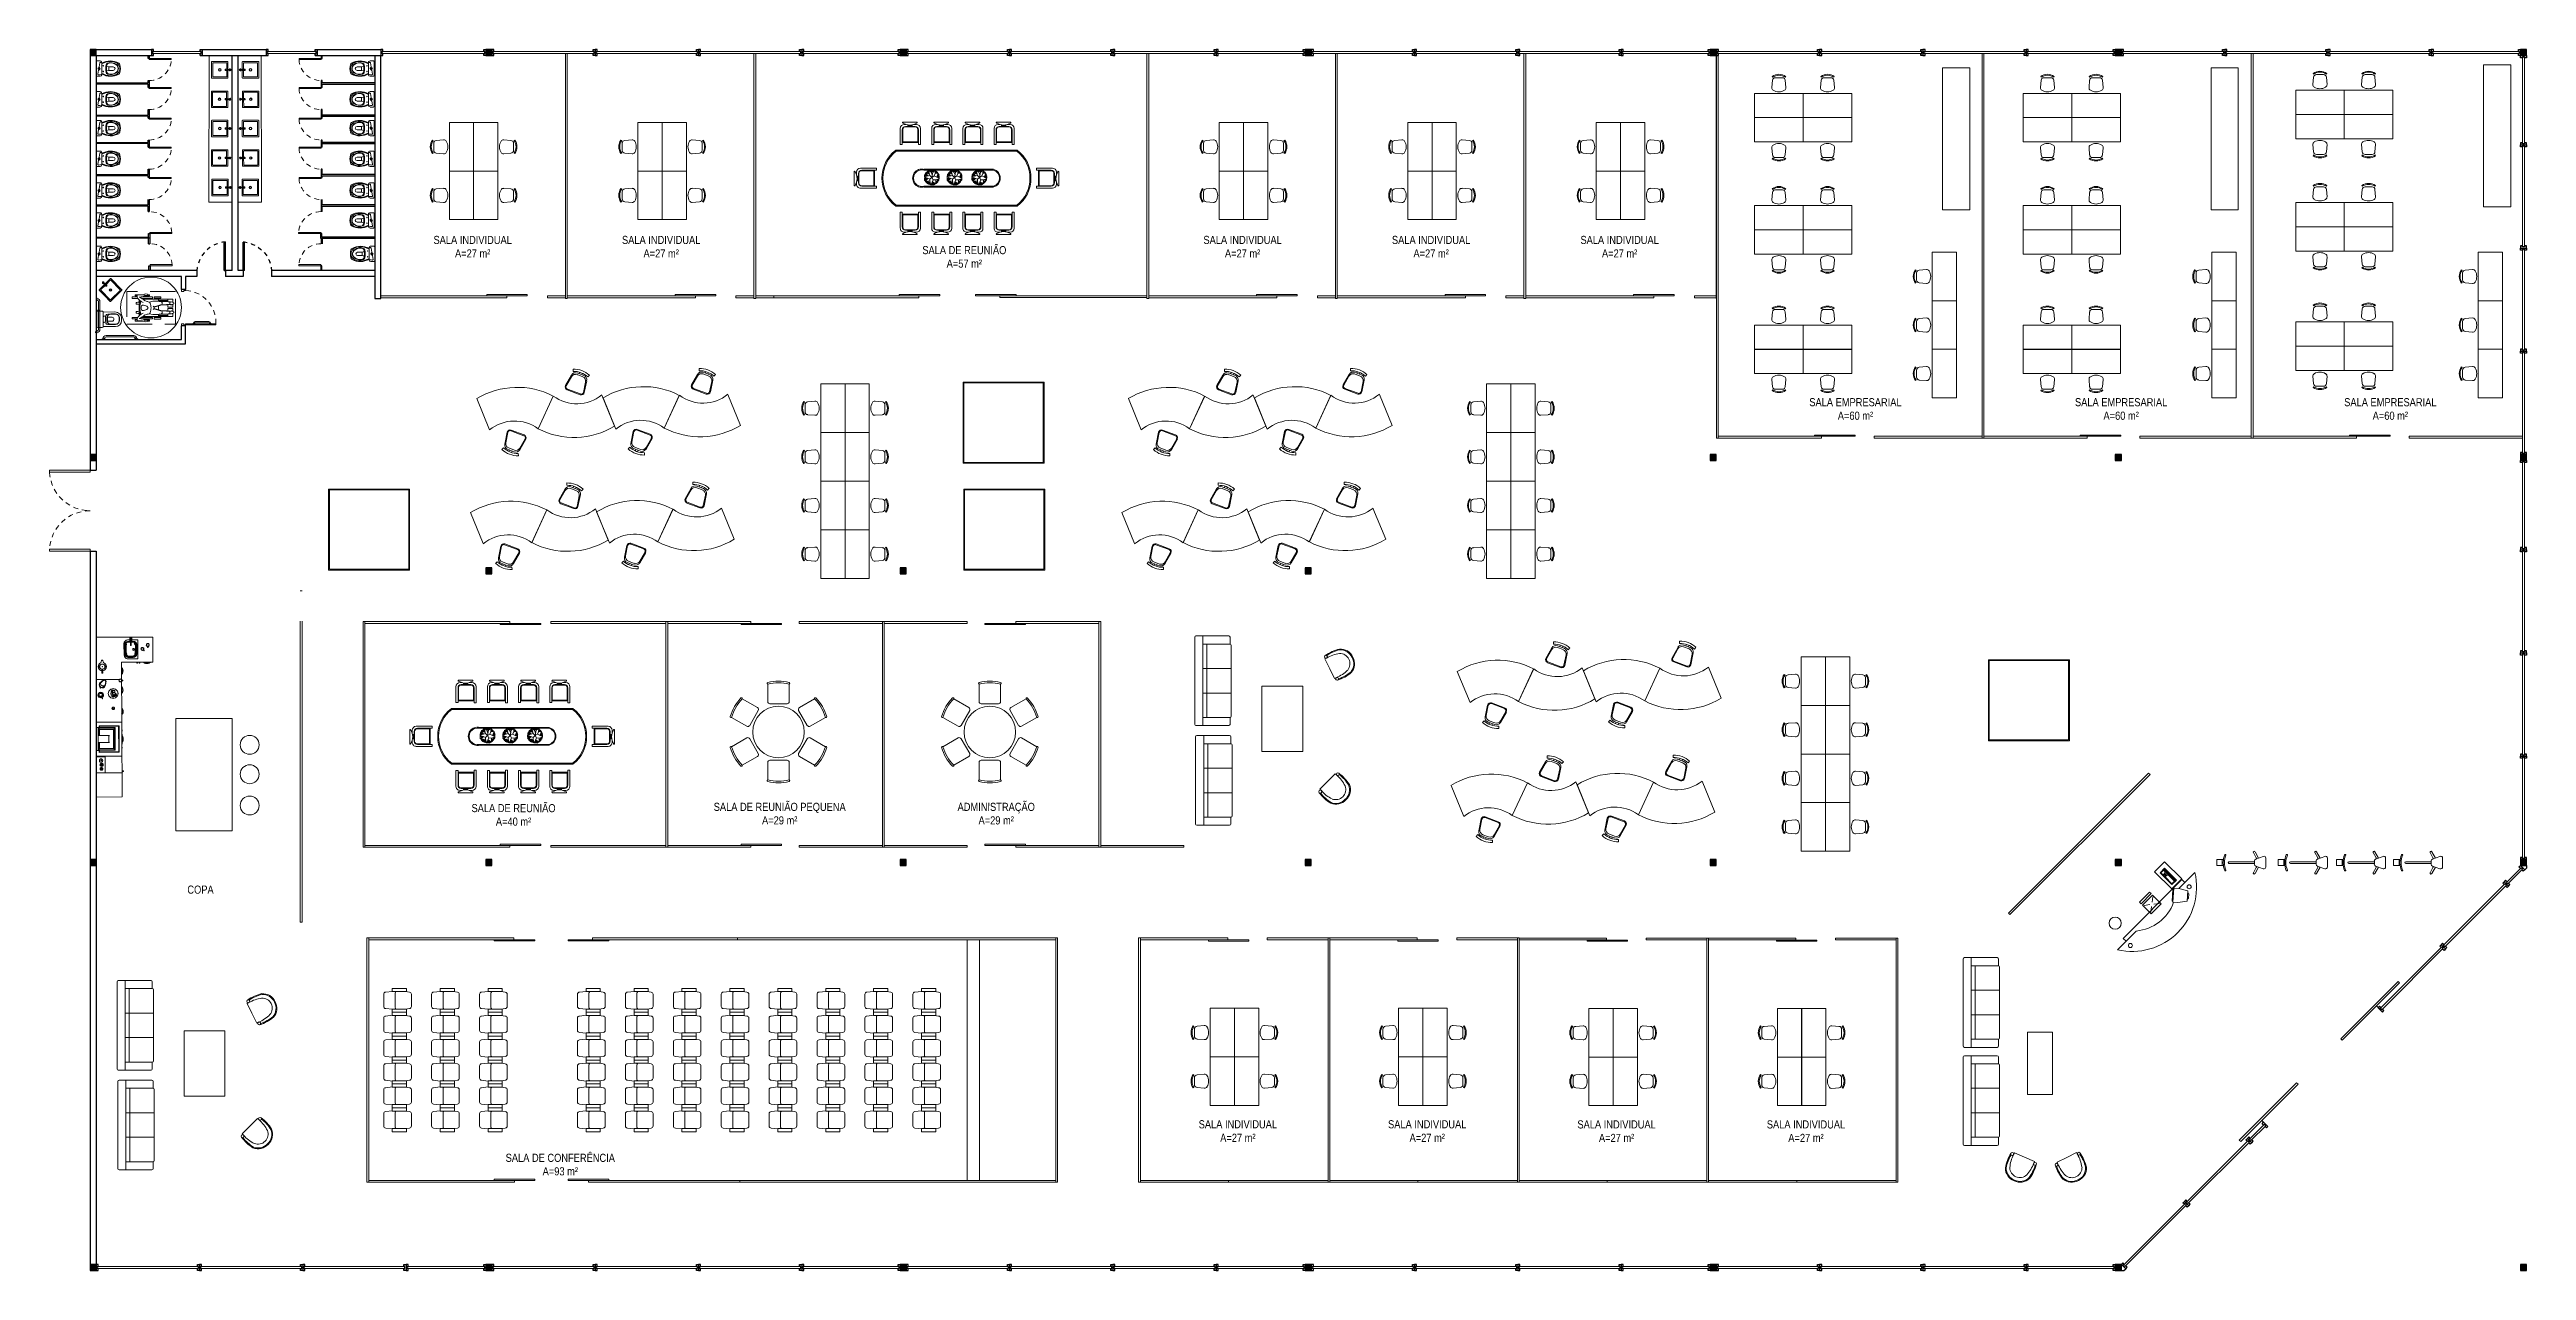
# Model space of a CAD drawing. Header units: metres. Extents: x -71 to 881, y -503 to 661.
# Drawn here: x 648.4 to 709.5, y 155 to 185.2 of the extents above; entities that cross this region are included whole.
import ezdxf

# ---------------------------------------------------------------- set-up
doc = ezdxf.new("R2010")
doc.units = ezdxf.units.M
for name, pattern in [('ACAD_ISO02W100', [15, 12, -3]), ('CACHE', [0.375, 0.25, -0.125]), ('HIDDEN2', [0.1875, 0.125, -0.0625])]:
    doc.linetypes.add(name, pattern=pattern)
for name, color, linetype, lineweight in [('02. Paredes', 6, 'Continuous', 30), ('03. Esquadria janelas', 2, 'Continuous', 15), ('03. Esquadria Porta', 2, 'Continuous', 15), ('03. Esquadria portas', 2, 'Continuous', 15), ('05. Textos', 5, 'Continuous', 0), ('07. Mobiliário', 51, 'Continuous', 5), ('08. Projeção', 1, 'ACAD_ISO02W100', 5), ('Parede', 6, 'Continuous', 30)]:
    doc.layers.add(name, color=color, linetype=linetype, lineweight=lineweight)
doc.styles.add('ESC 1.100', font='ARIALN.TTF', dxfattribs={"height": 0.2})

msp = doc.modelspace()

# ---------------------------------------------------------------- texts
at = {"layer": '05. Textos', "char_height": 0.2, "width": 6.86676, "attachment_point": 2, "rotation": 359.96974, "style": 'ESC 1.100'}
for s, insert in [('SALA INDIVIDUAL\\PA=27 m²', (658.827, 180.595)), ('SALA INDIVIDUAL\\PA=27 m²', (663.481, 180.595)), ('SALA DE REUNIÃO\\PA=57 m²', (670.965, 180.344)), ('SALA INDIVIDUAL\\PA=27 m²', (677.835, 180.595)), ('SALA INDIVIDUAL\\PA=27 m²', (682.489, 180.595)), ('SALA INDIVIDUAL\\PA=27 m²', (687.143, 180.595)), ('SALA EMPRESARIAL\\PA=60 m²', (692.965, 176.588)), ('SALA EMPRESARIAL\\PA=60 m²', (699.524, 176.588)), ('SALA EMPRESARIAL\\PA=60 m²', (706.17, 176.588)), ('SALA DE REUNIÃO\\PA=40 m²', (659.836, 166.564)), ('SALA DE REUNIÃO PEQUENA\\PA=29 m²', (666.407, 166.595)), ('ADMINISTRAÇÃO\\PA=29 m²', (671.752, 166.595)), ('COPA', (652.108, 164.551)), ('SALA INDIVIDUAL\\PA=27 m²', (677.718, 158.756)), ('SALA INDIVIDUAL\\PA=27 m²', (682.393, 158.756)), ('SALA INDIVIDUAL\\PA=27 m²', (687.068, 158.753)), ('SALA INDIVIDUAL\\PA=27 m²', (691.744, 158.753)), ('SALA DE CONFERÊNCIA\\PA=93 m²', (660.99, 157.928))]:
    msp.add_mtext(s, dxfattribs=dict(at, insert=insert))

# ---------------------------------------------------------------- blocks, each defined once
blk = doc.blocks.new('pilar')
h = blk.add_hatch(color=6)
h.dxf.hatch_style = 1
h.paths.add_polyline_path([(581.948, 175.423), (582.098, 175.423), (582.098, 175.573), (581.948, 175.573)])
at = {"layer": 'Parede'}
blk.add_lwpolyline([(581.948, 175.423), (582.098, 175.423), (582.098, 175.573), (581.948, 175.573)], close=True, dxfattribs=at)
blk = doc.blocks.new('A$C63C33222')
for p, q in [((0.052, 0.767), (0.071, 0.753)), ((0.083, 0.687), (0.083, 0.513)), ((0.327, 0.774), (0.147, 0.758)), ((0.071, 0.447), (0.052, 0.433)), ((0.147, 0.442), (0.327, 0.426))]:
    blk.add_line(p, q)
at = {"linetype": 'Continuous'}
for p, q in [((1.07, 1.2), (0.47, 1.2)), ((0.47, 1.2), (0.47, 0)), ((1.07, 0), (1.07, 1.2)), ((0.47, 0), (1.07, 0))]:
    blk.add_line(p, q, dxfattribs=at)
for centre, radius, start, end in [((0.295, 0.6), 0.295, 145.61966, 214.38034), ((0.295, 0.6), 0.272, 145.61966, 214.38034), ((0.154, 0.687), 0.0708, 94.96974, 180), ((0.333, 0.703), 0.0708, 31.59303, 94.96974), ((0.165, 0.6), 0.267, 328.40697, 31.59303), ((0.154, 0.513), 0.0708, 180, 265.03026), ((0.333, 0.497), 0.0708, 265.03026, 328.40697)]:
    blk.add_arc(centre, radius, start, end)
blk = doc.blocks.new('A$C4C123E81')
for p, q in [((1145, 4931), (1145, 4531)), ((1235, 5090), (1579, 5090)), ((1237, 5066), (1315, 5031)), ((1315, 5031), (1245, 5031)), ((1522, 4969), (1271, 4969)), ((1515, 4981), (1275, 4981)), ((1349, 5023), (1349, 4997)), ((1349, 4997), (1460, 4997)), ((1460, 4997), (1460, 5023)), ((1545, 5031), (1495, 5031)), ((1577, 5066), (1497, 5031)), ((1645, 4534), (1645, 4931)), ((1145, 4531), (1195, 4531)), ((1195, 4901), (1195, 4581)), ((1195, 4581), (1195, 4531)), ((1195, 4581), (1595, 4581)), ((1211, 4909), (1211, 4599)), ((1211, 4599), (1582, 4599)), ((1582, 4599), (1582, 4909)), ((1595, 4581), (1595, 4901)), ((1595, 4581), (1595, 4534)), ((1595, 4534), (1645, 4534)), ((1, 3889), (1, 3546)), ((24, 3887), (60, 3809)), ((60, 3809), (60, 3880)), ((67, 3776), (94, 3776)), ((94, 3776), (94, 3664)), ((110, 3610), (110, 3850)), ((121, 3602), (121, 3853)), ((160, 3980), (560, 3980)), ((181, 3913), (492, 3913)), ((190, 3930), (510, 3930)), ((492, 3913), (492, 3542)), ((510, 3930), (560, 3930)), ((510, 3930), (510, 3530)), ((560, 3980), (560, 3930)), ((700, 4057), (700, 1034)), ((724, 4049), (724, 1042)), ((2065, 4049), (2065, 1042)), ((2089, 4057), (2089, 1034)), ((2239, 3980), (2239, 3930)), ((2639, 3980), (2239, 3980)), ((2289, 3930), (2239, 3930)), ((2289, 3930), (2289, 3530)), ((2609, 3930), (2289, 3930)), ((2307, 3913), (2307, 3542)), ((2617, 3913), (2307, 3913)), ((2677, 3602), (2677, 3853)), ((2689, 3610), (2689, 3850)), ((2705, 3776), (2705, 3664)), ((2731, 3776), (2705, 3776)), ((2774, 3887), (2739, 3809)), ((2739, 3809), (2739, 3880)), ((2798, 3889), (2798, 3546)), ((1, 3114), (1, 2771)), ((24, 3548), (60, 3628)), ((24, 3113), (60, 3035)), ((60, 3580), (60, 3629)), ((60, 3035), (60, 3105)), ((94, 3664), (67, 3664)), ((557, 3480), (160, 3480)), ((160, 3205), (560, 3205)), ((492, 3542), (181, 3542)), ((181, 3139), (492, 3139)), ((510, 3530), (190, 3530)), ((190, 3155), (510, 3155)), ((492, 3139), (492, 2768)), ((510, 3530), (557, 3530)), ((510, 3155), (560, 3155)), ((510, 3155), (510, 2755)), ((557, 3530), (557, 3480)), ((560, 3205), (560, 3155)), ((1175, 1736), (1175, 3462)), ((1257, 3139), (1183, 3143)), ((1183, 3115), (1257, 3139)), ((1257, 3139), (1183, 3128)), ((1255, 3103), (1183, 3115)), ((1184, 3102), (1253, 3103)), ((1244, 3098), (1184, 3087)), ((1242, 3142), (1186, 3151)), ((1186, 3080), (1244, 3098)), ((1189, 3064), (1244, 3098)), ((1192, 3174), (1242, 3142)), ((1242, 3142), (1192, 3169)), ((1194, 3049), (1244, 3098)), ((1195, 1736), (1195, 3462)), ((1197, 3191), (1242, 3142)), ((1200, 3035), (1244, 3098)), ((1242, 3142), (1207, 3207)), ((1207, 3207), (1281, 3200)), ((1281, 3200), (1210, 3215)), ((1281, 3200), (1221, 3228)), ((1281, 3200), (1230, 3239)), ((1233, 3244), (1281, 3200)), ((1242, 3256), (1281, 3200)), ((1242, 3142), (1375, 3115)), ((1244, 3098), (1316, 3127)), ((1256, 3266), (1281, 3200)), ((1271, 3276), (1372, 3237)), ((1282, 3200), (1271, 3276)), ((1281, 3200), (1339, 3175)), ((1372, 3237), (1289, 3285)), ((1372, 3237), (1308, 3296)), ((1375, 3115), (1327, 3067)), ((1372, 3237), (1330, 3302)), ((1339, 3175), (1407, 3304)), ((1375, 3115), (1339, 3175)), ((1347, 3303), (1372, 3237)), ((1366, 3307), (1372, 3237)), ((1386, 3307), (1372, 3237)), ((1372, 3237), (1401, 3303)), ((1375, 3115), (1435, 3151)), ((1423, 3067), (1375, 3115)), ((1407, 3304), (1437, 3224)), ((1422, 3302), (1431, 3240)), ((1435, 3302), (1431, 3240)), ((1448, 3294), (1431, 3240)), ((1431, 3240), (1457, 3288)), ((1465, 3285), (1431, 3240)), ((1431, 3240), (1476, 3275)), ((1474, 3268), (1431, 3240)), ((1437, 3224), (1435, 3151)), ((1435, 3151), (1567, 3091)), ((1540, 3213), (1437, 3217)), ((1467, 3216), (1479, 3274)), ((1485, 3272), (1467, 3216)), ((1467, 3216), (1474, 3268)), ((1498, 3263), (1467, 3216)), ((1509, 3254), (1467, 3216)), ((1517, 3245), (1467, 3216)), ((1467, 3216), (1523, 3238)), ((1467, 3216), (1534, 3221)), ((1567, 3091), (1471, 3067)), ((1483, 3128), (1540, 3213)), ((1551, 3202), (1483, 3128)), ((1561, 3183), (1483, 3128)), ((1567, 3167), (1483, 3128)), ((1567, 3143), (1483, 3128)), ((1567, 3108), (1483, 3128)), ((1567, 3126), (1483, 3128)), ((1595, 1736), (1595, 3462)), ((1615, 1736), (1615, 3462)), ((2239, 3205), (2239, 3155)), ((2639, 3205), (2239, 3205)), ((2289, 3155), (2239, 3155)), ((2289, 3530), (2242, 3530)), ((2242, 3530), (2242, 3480)), ((2242, 3480), (2639, 3480)), ((2289, 3530), (2609, 3530)), ((2289, 3155), (2289, 2755)), ((2609, 3155), (2289, 3155)), ((2307, 3542), (2617, 3542)), ((2307, 3139), (2307, 2768)), ((2617, 3139), (2307, 3139)), ((2705, 3664), (2731, 3664)), ((2739, 3580), (2739, 3629)), ((2774, 3548), (2739, 3628)), ((2774, 3113), (2739, 3035)), ((2739, 3035), (2739, 3105)), ((2798, 3114), (2798, 2771)), ((24, 2773), (60, 2853)), ((60, 2805), (60, 2855)), ((67, 3001), (94, 3001)), ((94, 2890), (67, 2890)), ((94, 3001), (94, 2890)), ((110, 2835), (110, 3075)), ((121, 2828), (121, 3079)), ((557, 2705), (160, 2705)), ((492, 2768), (181, 2768)), ((510, 2755), (190, 2755)), ((510, 2755), (557, 2755)), ((557, 2755), (557, 2705)), ((1257, 2521), (1183, 2525)), ((1183, 2498), (1257, 2521)), ((1257, 2521), (1183, 2511)), ((1255, 2486), (1183, 2498)), ((1184, 2485), (1253, 2486)), ((1244, 2480), (1184, 2469)), ((1242, 2524), (1186, 2534)), ((1186, 2463), (1244, 2480)), ((1189, 2447), (1244, 2480)), ((1192, 2557), (1242, 2524)), ((1242, 2524), (1192, 2551)), ((1194, 2432), (1244, 2480)), ((1197, 2573), (1242, 2524)), ((1327, 3067), (1200, 3035)), ((1200, 2417), (1244, 2480)), ((1297, 3059), (1205, 3027)), ((1242, 2524), (1207, 2590)), ((1207, 2590), (1281, 2583)), ((1281, 2583), (1210, 2598)), ((1212, 3014), (1297, 3059)), ((1221, 3001), (1297, 3059)), ((1281, 2583), (1221, 2611)), ((1230, 2987), (1297, 3059)), ((1281, 2583), (1230, 2621)), ((1233, 2627), (1281, 2583)), ((1297, 3059), (1242, 2975)), ((1242, 2639), (1281, 2583)), ((1242, 2524), (1375, 2498)), ((1244, 2480), (1316, 2509)), ((1297, 3059), (1253, 2967)), ((1256, 2649), (1281, 2583)), ((1297, 3059), (1259, 2961)), ((1259, 2961), (1339, 3017)), ((1339, 3017), (1268, 2956)), ((1271, 2659), (1372, 2619)), ((1282, 2582), (1271, 2659)), ((1339, 3017), (1281, 2949)), ((1281, 2583), (1339, 2557)), ((1339, 3017), (1289, 2943)), ((1372, 2619), (1289, 2668)), ((1339, 3017), (1307, 2934)), ((1372, 2619), (1308, 2678)), ((1315, 2930), (1339, 3017)), ((1327, 3067), (1363, 2923)), ((1375, 2497), (1327, 2449)), ((1328, 2929), (1339, 3017)), ((1372, 2619), (1330, 2684)), ((1345, 2926), (1339, 3017)), ((1339, 2557), (1407, 2686)), ((1375, 2497), (1339, 2557)), ((1347, 2685), (1372, 2619)), ((1363, 2923), (1423, 3067)), ((1366, 2689), (1372, 2619)), ((1402, 3017), (1372, 2922)), ((1386, 2689), (1372, 2619)), ((1372, 2619), (1401, 2686)), ((1375, 2497), (1435, 2533)), ((1423, 2449), (1375, 2497)), ((1402, 3017), (1392, 2922)), ((1472, 2945), (1402, 3017)), ((1459, 2934), (1402, 3017)), ((1448, 2927), (1402, 3017)), ((1431, 2922), (1402, 3017)), ((1402, 3017), (1410, 2922)), ((1402, 3017), (1475, 2951)), ((1407, 2686), (1437, 2606)), ((1422, 2684), (1431, 2623)), ((1471, 3067), (1423, 3067)), ((1435, 2684), (1431, 2623)), ((1448, 2677), (1431, 2623)), ((1431, 2623), (1457, 2671)), ((1465, 2668), (1431, 2623)), ((1431, 2623), (1476, 2658)), ((1474, 2651), (1431, 2623)), ((1437, 2606), (1435, 2533)), ((1435, 2533), (1567, 2473)), ((1540, 2596), (1437, 2599)), ((1475, 2951), (1465, 3067)), ((1467, 3035), (1481, 2955)), ((1467, 3035), (1497, 2964)), ((1504, 2970), (1467, 3035)), ((1513, 2978), (1467, 3035)), ((1467, 3035), (1533, 3005)), ((1530, 2999), (1467, 3035)), ((1522, 2988), (1467, 3035)), ((1467, 2598), (1479, 2657)), ((1485, 2655), (1467, 2598)), ((1467, 2598), (1474, 2651)), ((1498, 2646), (1467, 2598)), ((1509, 2636), (1467, 2598)), ((1517, 2628), (1467, 2598)), ((1467, 2598), (1523, 2621)), ((1467, 2598), (1534, 2603)), ((1567, 2473), (1471, 2449)), ((1483, 2511), (1540, 2596)), ((1551, 2584), (1483, 2511)), ((1561, 2565), (1483, 2511)), ((1567, 2550), (1483, 2511)), ((1567, 2526), (1483, 2511)), ((1567, 2490), (1483, 2511)), ((1567, 2509), (1483, 2511)), ((1486, 3070), (1559, 3072)), ((1533, 3005), (1486, 3070)), ((1486, 3070), (1534, 3012)), ((1486, 3070), (1542, 3027)), ((1486, 3070), (1552, 3056)), ((1486, 3070), (1549, 3042)), ((2289, 2755), (2242, 2755)), ((2242, 2755), (2242, 2705)), ((2242, 2705), (2639, 2705)), ((2289, 2755), (2609, 2755)), ((2307, 2768), (2617, 2768)), ((2677, 2828), (2677, 3079)), ((2689, 2835), (2689, 3075)), ((2705, 3001), (2705, 2890)), ((2731, 3001), (2705, 3001)), ((2705, 2890), (2731, 2890)), ((2739, 2805), (2739, 2855)), ((2774, 2773), (2739, 2853)), ((1, 2338), (1, 1995)), ((24, 2336), (60, 2258)), ((24, 1997), (60, 2077)), ((60, 2258), (60, 2329)), ((60, 2029), (60, 2078)), ((67, 2225), (94, 2225)), ((94, 2113), (67, 2113)), ((94, 2225), (94, 2113)), ((110, 2059), (110, 2299)), ((121, 2051), (121, 2302)), ((160, 2429), (560, 2429)), ((557, 1929), (160, 1929)), ((181, 2362), (492, 2362)), ((492, 1991), (181, 1991)), ((190, 2379), (510, 2379)), ((510, 1979), (190, 1979)), ((492, 2362), (492, 1991)), ((510, 2379), (560, 2379)), ((510, 2379), (510, 1979)), ((510, 1979), (557, 1979)), ((557, 1979), (557, 1929)), ((560, 2429), (560, 2379)), ((1257, 1956), (1183, 1960)), ((1183, 1933), (1257, 1956)), ((1257, 1956), (1183, 1946)), ((1255, 1921), (1183, 1933)), ((1184, 1920), (1253, 1921)), ((1244, 1915), (1184, 1904)), ((1242, 1959), (1186, 1969)), ((1186, 1898), (1244, 1915)), ((1189, 1882), (1244, 1915)), ((1192, 1992), (1242, 1959)), ((1242, 1959), (1192, 1986)), ((1194, 1867), (1244, 1915)), ((1197, 2008), (1242, 1959)), ((1327, 2449), (1200, 2417)), ((1200, 1852), (1244, 1915)), ((1327, 1884), (1200, 1852)), ((1297, 2442), (1205, 2410)), ((1297, 1877), (1205, 1845)), ((1242, 1959), (1207, 2025)), ((1207, 2025), (1281, 2018)), ((1281, 2018), (1210, 2033)), ((1212, 2397), (1297, 2442)), ((1212, 1832), (1297, 1877)), ((1221, 2383), (1297, 2442)), ((1281, 2018), (1221, 2046)), ((1221, 1818), (1297, 1877)), ((1230, 2370), (1297, 2442)), ((1281, 2018), (1230, 2056)), ((1230, 1805), (1297, 1877)), ((1233, 2062), (1281, 2018)), ((1297, 2442), (1242, 2358)), ((1242, 2074), (1281, 2018)), ((1242, 1959), (1375, 1932)), ((1297, 1877), (1242, 1793)), ((1244, 1915), (1316, 1944)), ((1297, 2442), (1253, 2349)), ((1297, 1877), (1253, 1784)), ((1256, 2084), (1281, 2018)), ((1297, 2442), (1259, 2344)), ((1259, 2344), (1339, 2399)), ((1297, 1877), (1259, 1779)), ((1339, 2399), (1268, 2338)), ((1271, 2094), (1372, 2054)), ((1282, 2017), (1271, 2094)), ((1339, 2399), (1281, 2332)), ((1281, 2018), (1339, 1992)), ((1339, 2399), (1289, 2326)), ((1372, 2054), (1289, 2103)), ((1339, 2399), (1307, 2317)), ((1372, 2054), (1308, 2113)), ((1315, 2313), (1339, 2399)), ((1327, 2449), (1363, 2306)), ((1375, 1932), (1327, 1884)), ((1327, 1884), (1363, 1740)), ((1328, 2311), (1339, 2399)), ((1372, 2054), (1330, 2119)), ((1345, 2308), (1339, 2399)), ((1339, 1992), (1407, 2121)), ((1375, 1932), (1339, 1992)), ((1347, 2120), (1372, 2054)), ((1363, 2306), (1423, 2449)), ((1363, 1740), (1423, 1884)), ((1366, 2124), (1372, 2054)), ((1402, 2399), (1372, 2305)), ((1386, 2124), (1372, 2054)), ((1372, 2054), (1401, 2121)), ((1375, 1932), (1435, 1968)), ((1423, 1884), (1375, 1932)), ((1402, 2399), (1392, 2305)), ((1472, 2328), (1402, 2399)), ((1459, 2317), (1402, 2399)), ((1448, 2310), (1402, 2399)), ((1431, 2305), (1402, 2399)), ((1402, 2399), (1410, 2305)), ((1402, 2399), (1475, 2333)), ((1407, 2121), (1437, 2041)), ((1422, 2119), (1431, 2058)), ((1471, 2449), (1423, 2449)), ((1471, 1884), (1423, 1884)), ((1435, 2119), (1431, 2058)), ((1448, 2112), (1431, 2058)), ((1431, 2058), (1457, 2106)), ((1465, 2103), (1431, 2058)), ((1431, 2058), (1476, 2093)), ((1474, 2086), (1431, 2058)), ((1437, 2041), (1435, 1968)), ((1435, 1968), (1567, 1908)), ((1540, 2031), (1437, 2034)), ((1475, 2333), (1465, 2449)), ((1475, 1768), (1465, 1884)), ((1467, 2417), (1481, 2337)), ((1467, 2417), (1497, 2347)), ((1504, 2352), (1467, 2417)), ((1513, 2360), (1467, 2417)), ((1467, 2417), (1533, 2388)), ((1530, 2382), (1467, 2417)), ((1522, 2371), (1467, 2417)), ((1467, 2033), (1479, 2092)), ((1485, 2089), (1467, 2033)), ((1467, 2033), (1474, 2086)), ((1498, 2081), (1467, 2033)), ((1509, 2071), (1467, 2033)), ((1517, 2063), (1467, 2033)), ((1467, 2033), (1523, 2056)), ((1467, 2033), (1534, 2038)), ((1467, 1852), (1481, 1772)), ((1467, 1852), (1497, 1782)), ((1504, 1787), (1467, 1852)), ((1513, 1795), (1467, 1852)), ((1467, 1852), (1533, 1823)), ((1530, 1817), (1467, 1852)), ((1522, 1806), (1467, 1852)), ((1567, 1908), (1471, 1884)), ((1483, 1946), (1540, 2031)), ((1551, 2019), (1483, 1946)), ((1561, 2000), (1483, 1946)), ((1567, 1985), (1483, 1946)), ((1567, 1961), (1483, 1946)), ((1567, 1925), (1483, 1946)), ((1567, 1944), (1483, 1946)), ((1486, 2453), (1559, 2455)), ((1533, 2388), (1486, 2453)), ((1486, 2453), (1534, 2395)), ((1486, 2453), (1542, 2410)), ((1486, 2453), (1552, 2438)), ((1486, 2453), (1549, 2425)), ((1486, 1888), (1559, 1890)), ((1533, 1823), (1486, 1888)), ((1486, 1888), (1534, 1830)), ((1486, 1888), (1542, 1845)), ((1486, 1888), (1552, 1873)), ((1486, 1888), (1549, 1860)), ((2239, 2429), (2239, 2379)), ((2639, 2429), (2239, 2429)), ((2289, 2379), (2239, 2379)), ((2289, 1979), (2242, 1979)), ((2242, 1979), (2242, 1929)), ((2242, 1929), (2639, 1929)), ((2289, 2379), (2289, 1979)), ((2609, 2379), (2289, 2379)), ((2289, 1979), (2609, 1979)), ((2307, 2362), (2307, 1991)), ((2617, 2362), (2307, 2362)), ((2307, 1991), (2617, 1991)), ((2677, 2051), (2677, 2302)), ((2689, 2059), (2689, 2299)), ((2705, 2225), (2705, 2113)), ((2731, 2225), (2705, 2225)), ((2705, 2113), (2731, 2113)), ((2774, 2336), (2739, 2258)), ((2739, 2258), (2739, 2329)), ((2739, 2029), (2739, 2078)), ((2774, 1997), (2739, 2077)), ((2798, 2338), (2798, 1995)), ((1, 1558), (1, 1215)), ((24, 1556), (60, 1478)), ((24, 1217), (60, 1297)), ((60, 1478), (60, 1549)), ((60, 1249), (60, 1299)), ((67, 1445), (94, 1445)), ((94, 1334), (67, 1334)), ((94, 1445), (94, 1334)), ((110, 1279), (110, 1519)), ((121, 1272), (121, 1522)), ((160, 1649), (560, 1649)), ((181, 1582), (492, 1582)), ((190, 1599), (510, 1599)), ((492, 1582), (492, 1212)), ((510, 1599), (560, 1599)), ((510, 1599), (510, 1199)), ((560, 1649), (560, 1599)), ((1259, 1779), (1339, 1834)), ((1339, 1834), (1268, 1773)), ((1339, 1834), (1281, 1767)), ((1339, 1834), (1289, 1761)), ((1339, 1834), (1307, 1752)), ((1315, 1748), (1339, 1834)), ((1328, 1746), (1339, 1834)), ((1345, 1743), (1339, 1834)), ((1402, 1834), (1372, 1740)), ((1402, 1834), (1392, 1740)), ((1472, 1763), (1402, 1834)), ((1459, 1752), (1402, 1834)), ((1448, 1745), (1402, 1834)), ((1431, 1740), (1402, 1834)), ((1402, 1834), (1410, 1740)), ((1402, 1834), (1475, 1768)), ((2239, 1649), (2239, 1599)), ((2639, 1649), (2239, 1649)), ((2289, 1599), (2239, 1599)), ((2289, 1599), (2289, 1199)), ((2609, 1599), (2289, 1599)), ((2307, 1582), (2307, 1212)), ((2617, 1582), (2307, 1582)), ((2677, 1272), (2677, 1522)), ((2689, 1279), (2689, 1519)), ((2705, 1445), (2705, 1334)), ((2731, 1445), (2705, 1445)), ((2705, 1334), (2731, 1334)), ((2774, 1556), (2739, 1478)), ((2739, 1478), (2739, 1549)), ((2739, 1249), (2739, 1299)), ((2774, 1217), (2739, 1297)), ((2798, 1558), (2798, 1215)), ((557, 1149), (160, 1149)), ((492, 1212), (181, 1212)), ((510, 1199), (190, 1199)), ((510, 1199), (557, 1199)), ((557, 1199), (557, 1149)), ((2289, 1199), (2242, 1199)), ((2242, 1199), (2242, 1149)), ((2242, 1149), (2639, 1149)), ((2289, 1199), (2609, 1199)), ((2307, 1212), (2617, 1212)), ((1145, 560), (1195, 560)), ((1145, 160), (1145, 560)), ((1195, 510), (1195, 560)), ((1195, 510), (1595, 510)), ((1195, 190), (1195, 510)), ((1211, 492), (1582, 492)), ((1211, 181), (1211, 492)), ((1235, 1), (1579, 1)), ((1237, 24), (1315, 60)), ((1315, 60), (1245, 60)), ((1522, 121), (1271, 121)), ((1515, 110), (1275, 110)), ((1349, 94), (1460, 94)), ((1349, 67), (1349, 94)), ((1460, 94), (1460, 67)), ((1545, 60), (1495, 60)), ((1577, 24), (1497, 60)), ((1582, 492), (1582, 181)), ((1595, 510), (1595, 557)), ((1595, 557), (1645, 557)), ((1595, 510), (1595, 190)), ((1645, 557), (1645, 160))]:
    blk.add_line(p, q)
for centre, radius, start, end in [((1245, 4931), 100, 90, 180), ((1275, 4901), 80, 90, 180), ((1271, 4909), 60, 90, 180), ((1237, 5078), 12.2, 98.79085, 276.74154), ((1406, 5315), 298, 252.29768, 287.70232), ((1515, 4901), 80, 0, 90), ((1522, 4909), 60, 0, 90), ((1545, 4931), 100, 0, 90), ((1577, 5078), 12.2, 263.25846, 81.20915), ((1395, 3518), 879, 37.80314, 142.19686), ((1395, 3518), 855, 38.35022, 141.64978), ((12, 3888), 12.2, 353.25846, 171.20915), ((160, 3880), 100, 90, 180), ((-224, 3719), 298, 342.29768, 17.70232), ((190, 3850), 80, 90, 180), ((181, 3853), 60, 90, 180), ((2609, 3850), 80, 0, 90), ((2617, 3853), 60, 0, 90), ((2639, 3880), 100, 0, 90), ((3023, 3719), 298, 162.29768, 197.70232), ((2786, 3888), 12.2, 8.79085, 186.74154), ((12, 3547), 12.2, 188.79085, 6.74154), ((12, 3113), 12.2, 353.25846, 171.20915), ((160, 3580), 100, 180, 270), ((160, 3105), 100, 90, 180), ((190, 3610), 80, 180, 270), ((190, 3075), 80, 90, 180), ((181, 3602), 60, 180, 270), ((181, 3079), 60, 90, 180), ((1395, 3408), 227, 14.99006, 165.00994), ((1395, 3408), 207, 14.99006, 165.00994), ((2609, 3610), 80, 270, 0), ((2609, 3075), 80, 0, 90), ((2617, 3602), 60, 270, 0), ((2617, 3079), 60, 0, 90), ((2639, 3580), 100, 270, 0), ((2639, 3105), 100, 0, 90), ((2786, 3547), 12.2, 173.25846, 351.20915), ((2786, 3113), 12.2, 8.79085, 186.74154), ((12, 2773), 12.2, 188.79085, 6.74154), ((-224, 2944), 298, 342.29768, 17.70232), ((160, 2805), 100, 180, 270), ((190, 2835), 80, 180, 270), ((181, 2828), 60, 180, 270), ((2609, 2835), 80, 270, 0), ((2617, 2828), 60, 270, 0), ((2639, 2805), 100, 270, 0), ((3023, 2944), 298, 162.29768, 197.70232), ((2786, 2773), 12.2, 173.25846, 351.20915), ((12, 2336), 12.2, 353.25846, 171.20915), ((12, 1996), 12.2, 188.79085, 6.74154), ((160, 2329), 100, 90, 180), ((-224, 2167), 298, 342.29768, 17.70232), ((160, 2029), 100, 180, 270), ((190, 2299), 80, 90, 180), ((190, 2059), 80, 180, 270), ((181, 2302), 60, 90, 180), ((181, 2051), 60, 180, 270), ((2609, 2299), 80, 0, 90), ((2609, 2059), 80, 270, 0), ((2617, 2302), 60, 0, 90), ((2617, 2051), 60, 270, 0), ((2639, 2329), 100, 0, 90), ((2639, 2029), 100, 270, 0), ((3023, 2167), 298, 162.29768, 197.70232), ((2786, 2336), 12.2, 8.79085, 186.74154), ((2786, 1996), 12.2, 173.25846, 351.20915), ((12, 1557), 12.2, 353.25846, 171.20915), ((160, 1549), 100, 90, 180), ((-224, 1388), 298, 342.29768, 17.70232), ((160, 1249), 100, 180, 270), ((190, 1519), 80, 90, 180), ((190, 1279), 80, 180, 270), ((181, 1522), 60, 90, 180), ((181, 1272), 60, 180, 270), ((1395, 1682), 227, 165.00994, 14.99006), ((1395, 1682), 207, 165.00994, 14.99006), ((2609, 1519), 80, 0, 90), ((2609, 1279), 80, 270, 0), ((2617, 1522), 60, 0, 90), ((2617, 1272), 60, 270, 0), ((2639, 1549), 100, 0, 90), ((2639, 1249), 100, 270, 0), ((3023, 1388), 298, 162.29768, 197.70232), ((2786, 1557), 12.2, 8.79085, 186.74154), ((12, 1217), 12.2, 188.79085, 6.74154), ((1395, 1573), 879, 217.80314, 322.19686), ((1395, 1573), 855, 218.35022, 321.64978), ((2786, 1217), 12.2, 173.25846, 351.20915), ((1245, 160), 100, 180, 270), ((1275, 190), 80, 180, 270), ((1271, 181), 60, 180, 270), ((1237, 12), 12.2, 83.25846, 261.20915), ((1406, -224), 298, 72.29768, 107.70232), ((1515, 190), 80, 270, 0), ((1522, 181), 60, 270, 0), ((1545, 160), 100, 270, 0), ((1577, 12), 12.2, 278.79085, 96.74154)]:
    blk.add_arc(centre, radius, start, end)
blk = doc.blocks.new('1197 c lnk planta')
at = {"color": 0}
for points in [[(0.01, -0.023, 4.626468), (-0.01, -0.023)], [(0.01, 0, 1), (-0.01, 0)], [(0.004, -0.099, 0.12298), (0.004, -0.099), (0.004, -0.099), (0.004, -0.099), (0.004, -0.099), (0.004, -0.099), (0.004, -0.099), (0.004, -0.099), (0.004, -0.099), (0.004, -0.099), (0.004, -0.099), (0.004, -0.099), (0.004, -0.099), (0.004, -0.099), (0.004, -0.099), (0.004, -0.099), (0.004, -0.099), (0.004, -0.098), (0.004, -0.098), (0.004, -0.098), (0.003, -0.098), (0.003, -0.098), (0.003, -0.098), (0.003, -0.098), (0.003, -0.098), (0.003, -0.098), (0.003, -0.098), (0.003, -0.098), (0.002, -0.098), (0.002, -0.098), (0.002, -0.098), (0.002, -0.098), (0.002, -0.098), (0.002, -0.098), (0.001, -0.098), (0.001, -0.098), (0.001, -0.098), (0, -0.098), (0, -0.098), (0, -0.098), (-0.001, -0.098), (-0.001, -0.098), (-0.001, -0.098), (-0.002, -0.098), (-0.002, -0.098), (-0.002, -0.098), (-0.002, -0.098), (-0.002, -0.098), (-0.002, -0.098), (-0.003, -0.098), (-0.003, -0.098), (-0.003, -0.098), (-0.003, -0.098), (-0.003, -0.098), (-0.003, -0.098), (-0.003, -0.098), (-0.003, -0.098), (-0.004, -0.098), (-0.004, -0.098), (-0.004, -0.098), (-0.004, -0.099), (-0.004, -0.099), (-0.004, -0.099), (-0.004, -0.099), (-0.004, -0.099), (-0.004, -0.099), (-0.004, -0.099), (-0.004, -0.099), (-0.004, -0.099), (-0.004, -0.099), (-0.004, -0.099), (-0.004, -0.099), (-0.004, -0.099), (-0.004, -0.099), (-0.004, -0.099), (-0.004, -0.099, 0.123032), (-0.004, -0.099)]]:
    blk.add_lwpolyline(points, format="xyb", dxfattribs=at)
at = {"color": 0, "ltscale": 0.07315}
for points in [[(-0.017, -0.087), (-0.017, -0.081)], [(0.017, -0.087), (0.017, -0.081)]]:
    blk.add_lwpolyline(points, dxfattribs=at)
at = {"color": 0, "ltscale": 0.24791}
for points in [[(-0.017, -0.107), (-0.017, -0.087)], [(0.017, -0.107), (0.017, -0.087)]]:
    blk.add_lwpolyline(points, dxfattribs=at)
at = {"color": 0}
for points in [[(-0.01, -0.023), (-0.01, 0)], [(-0.01, -0.023), (-0.01, -0.068)], [(0.01, 0), (0.01, -0.023)], [(0.01, -0.023), (0.01, -0.068)]]:
    blk.add_lwpolyline(points, dxfattribs=at)
at = {"color": 0, "ltscale": 0.270109}
blk.add_lwpolyline([(-0.004, -0.12), (-0.004, -0.099)], dxfattribs=at)
at = {"color": 0, "ltscale": 0.270124}
blk.add_lwpolyline([(0.004, -0.12), (0.004, -0.099)], dxfattribs=at)
at = {"color": 0}
for centre, major_axis, ratio, start_param, end_param in [((0, -0.081), (0.017, 0), 0.927346, 0.000029, 3.141622), ((0, -0.081), (0.017, 0), 0.927346, 3.141622, 5.212388), ((0, -0.087), (0.017, 0), 0.927346, 3.141622, 4.477891), ((0, -0.087), (0.017, 0), 0.927346, 3.12734, 3.141691), ((0, -0.087), (0.017, 0), 0.927346, 3.141691, 4.477838), ((0, -0.107), (0.017, 0), 0.927346, 3.141691, 6.283284), ((0, -0.047), (-0.0103, 0), 0.374607, 3.141593, 6.283185), ((0, -0.12), (0.00395, 0), 0.374204, 6.283118, 9.42471), ((0, -0.12), (0.00395, 0), 0.374204, 3.141525, 4.199378), ((0, -0.12), (0.00395, 0), 0.374204, 4.199378, 6.283118), ((0, -0.087), (0.017, 0), 0.927346, 4.946883, 6.283284), ((0, -0.087), (0.017, 0), 0.927346, 4.946885, 5.212388), ((0, -0.081), (0.017, 0), 0.927346, 5.212388, 6.283215), ((0, -0.087), (0.017, 0), 0.927346, 5.212388, 6.283215), ((0, -0.087), (0.017, 0), 0.927346, 0.000098, 0.014206)]:
    blk.add_ellipse(centre, major_axis=major_axis, ratio=ratio, start_param=start_param, end_param=end_param, dxfattribs=at)
blk = doc.blocks.new('D')
for points in [[(396.135, 186.069), (396.135, 186.26, -0.414214), (396.14, 186.265), (396.342, 186.265), (396.543, 186.265, -0.414214), (396.548, 186.26), (396.548, 186.059), (396.548, 185.858, -0.414214), (396.543, 185.853), (396.14, 185.853, -0.414214), (396.135, 185.858), (396.135, 186.049)], [(396.164, 186.076), (396.164, 186.226, -0.414214), (396.174, 186.237), (396.509, 186.237, -0.414214), (396.519, 186.226), (396.519, 185.892, -0.414214), (396.509, 185.882), (396.174, 185.882, -0.414214), (396.164, 185.892), (396.164, 186.042)]]:
    blk.add_lwpolyline(points, format="xyb")
for points in [[(396.342, 186.027, -1), (396.342, 186.091, -1)], [(396.342, 186.036, -1), (396.342, 186.082, -1)]]:
    blk.add_lwpolyline(points, format="xyb", close=True)
at = {"xscale": -1, "rotation": 90}
blk.add_blockref('1197 c lnk planta', (396.082, 186.059), dxfattribs=at)
blk = doc.blocks.new('A$C3FEF0119')
blk.add_line((0, 0.043), (0, 0.073))
blk.add_lwpolyline([(0, 0.073), (0.6, 0.073), (0.6, 0.043), (0, 0.043)], close=True)
blk = doc.blocks.new('vaso cx acoplada')
for p, q in [((-0.224, 0.057), (-0.224, -0.04)), ((0.201, 0.08), (-0.202, 0.08)), ((0.05, 0.009), (0.161, 0.028)), ((0.224, 0.058), (0.224, -0.04)), ((-0.182, -0.046), (-0.182, -0.068)), ((0.179, -0.084), (-0.179, -0.085)), ((-0.168, -0.03), (-0.05, -0.009)), ((-0.066, -0.227), (-0.05, -0.287)), ((0.051, -0.287), (-0.05, -0.287)), ((-0.05, -0.287), (-0.05, -0.42)), ((0.067, -0.227), (0.051, -0.287)), ((0.051, -0.287), (0.051, -0.42))]:
    blk.add_line(p, q)
for radius in [0.028, 0.0202]:
    blk.add_circle((0, 0), radius)
for centre, radius, start, end in [((-0.202, 0.057), 0.0224, 90.08309, 180.08289), ((0.053, -0.008), 0.0168, 100.03051, 171.69526), ((0.164, 0.012), 0.0168, 356.43651, 100.03051), ((-0.825, 0.073), 1.008, 351.95446, 356.43651), ((0.201, 0.058), 0.0224, 0.08324, 90.08254), ((-0.179, -0.04), 0.0448, 180.08275, 270.08303), ((0.281, -0.338), 0.504, 150.17685, 208.75964), ((0.281, -0.338), 0.487, 153.90482, 192.87198), ((0.025, -0.397), 0.224, 192.86689, 224.61466), ((-0.165, -0.046), 0.0168, 100.03051, 180.08289), ((0.104, -0.344), 0.28, 159.99889, 216.51156), ((0.087, -0.349), 0.252, 162.39709, 226.53347), ((-0.102, -0.548), 0.0672, 208.75711, 256.49594), ((-0.106, -0.267), 0.056, 101.07195, 160.00016), ((-0.257, -0.075), 0.112, 333.90513, 354.80982), ((-0.099, -0.289), 0.056, 101.51816, 162.39645), ((0.001, -0.42), 0.19, 224.61657, 315.54932), ((0.001, -0.42), 0.151, 216.51085, 323.65493), ((0.001, -0.817), 0.616, 79.09402, 101.07175), ((0, -0.124), 0.504, 256.49692, 283.66885), ((0.001, -0.783), 0.56, 78.6475, 101.51828), ((-0.084, -0.129), 0.0084, 90.08289, 270.08289), ((0.001, -0.44), 0.126, 226.53367, 313.63229), ((-0.084, -0.129), 0.0084, 270.08289, 90.08289), ((-0.047, -0.026), 0.0168, 28.36577, 100.03051), ((0.001, -0.42), 0.0504, 180.08314, 0.08263), ((0, 0), 0.037, 208.36577, 351.69526), ((0.084, -0.129), 0.0084, 90.08289, 270.08289), ((0.084, -0.129), 0.0084, 270.08289, 90.08289), ((-0.086, -0.349), 0.252, 313.63233, 17.76862), ((0.1, -0.289), 0.056, 17.76933, 78.64761), ((0.107, -0.267), 0.056, 20.1672, 79.094), ((0.103, -0.548), 0.0672, 283.66945, 331.40705), ((-0.103, -0.344), 0.28, 323.65421, 20.16689), ((-0.023, -0.397), 0.224, 315.55114, 347.2994), ((0.257, -0.074), 0.112, 185.35596, 206.26064), ((-0.28, -0.339), 0.504, 331.40612, 29.98896), ((-0.28, -0.339), 0.487, 347.29379, 26.26096), ((0.179, -0.04), 0.0448, 270.08282, 359.94213)]:
    blk.add_arc(centre, radius, start, end)
blk = doc.blocks.new('p70')
at = {"color": 240, "true_color": 0xed1f24}
for p, q in [((8.378, 7.621), (8.378, 8.321)), ((8.378, 8.321), (8.408, 8.321)), ((8.408, 7.621), (8.408, 8.321)), ((8.378, 7.621), (8.408, 7.621))]:
    blk.add_line(p, q, dxfattribs=at)
at = {"color": 240, "linetype": 'CACHE', "ltscale": 0.3, "true_color": 0xed1f24}
blk.add_arc((8.458, 7.571), 0.752, 93.81407, 176.18593, dxfattribs=at)
blk = doc.blocks.new('DCHARRND')
at = {"linetype": 'Continuous'}
for p, q in [((-10, -2.63815), (-10, -18.99995)), ((-8, -20.99995), (8, -20.99995)), ((10, -18.99995), (10, -2.63815))]:
    blk.add_line(p, q, dxfattribs=at)
for centre, radius, start, end in [((0, -41.272), 41.272, 75.97797, 104.022), ((-9.7697, -1.94695), 0.75323, 107.8005, 188.662), ((-9.8649, -2.00005), 0.65223, 185.3119, 258.05), ((-8, -18.99995), 2, 180, 270), ((0, -42.68032), 41.272, 75.97797, 104.022), ((8, -18.99995), 2, 270, 0), ((9.7697, -1.94695), 0.75323, 351.338, 72.19953), ((9.865, -2.00005), 0.65223, 281.95, 354.6881)]:
    blk.add_arc(centre, radius, start, end, dxfattribs=at)
blk = doc.blocks.new('TBL48D')
at = {"linetype": 'Continuous'}
blk.add_circle((0, 0), 24, dxfattribs=at)
blk = doc.blocks.new('A$C2A713438')
at = {"ltscale": 600}
for p, q in [((1297, 1240), (682, 1897)), ((24, 108), (863, 108))]:
    blk.add_line(p, q, dxfattribs=at)
for p, q in [((1309, 859), (1074, 604)), ((1324, 846), (1088, 591)), ((1408, 847), (1572, 638)), ((1423, 859), (1610, 621)), ((1084, 490), (1336, 323)), ((1095, 506), (1316, 360)), ((1413, 261), (1439, 207)), ((1567, 489), (1464, 378)), ((1605, 472), (1485, 341)), ((1548, 352), (1519, 379)), ((1594, 401), (1565, 428)), ((1679, 549), (1734, 529))]:
    blk.add_line(p, q)
for centre, radius, start, end in [((1949, 415), 1949, 130.53706, 189.07557), ((1815, 392), 993, 121.3995, 196.64763)]:
    blk.add_arc(centre, radius, start, end, dxfattribs=at)
for centre, radius, start, end in [((1366, 807), 76.8, 41.65299, 137.36358), ((1366, 807), 57.6, 41.65299, 137.36358), ((1482, 567), 115, 317.36358, 38.23991), ((1520, 550), 115, 317.36358, 38.23991), ((1130, 552), 76.8, 137.36358, 233.07417), ((1130, 552), 57.6, 137.36358, 233.07417), ((1379, 456), 115, 236.48725, 317.36358), ((1400, 419), 115, 236.48725, 317.36358), ((1192, 732), 521, 295.22269, 339.50447), ((1192, 732), 579, 295.22269, 339.50447)]:
    blk.add_arc(centre, radius, start, end)
blk = doc.blocks.new('ss')
at = {"layer": '07. Mobiliário'}
for p, q in [((2038.7179, 1540.7711), (2038.7179, 1540.8061)), ((2038.7256, 1540.8061), (2038.7179, 1540.8061)), ((2038.7243, 1540.7989), (2038.731, 1540.7989)), ((2038.7243, 1540.7949), (2038.7243, 1540.7989)), ((2038.7247, 1540.8029), (2038.7251, 1540.8051)), ((2038.725, 1540.8008), (2038.7247, 1540.8029)), ((2038.7248, 1540.7989), (2038.7249, 1540.7999)), ((2038.7249, 1540.7999), (2038.725, 1540.8008)), ((2038.7251, 1540.8051), (2038.7253, 1540.8055)), ((2038.7253, 1540.8055), (2038.7262, 1540.8073)), ((2038.7262, 1540.8073), (2038.7274, 1540.8085)), ((2038.7274, 1540.8085), (2038.7294, 1540.8087)), ((2038.7294, 1540.8087), (2038.7299, 1540.8075)), ((2038.7299, 1540.8075), (2038.7304, 1540.806)), ((2038.7312, 1540.8007), (2038.7302, 1540.7993)), ((2038.7381, 1540.8061), (2038.7304, 1540.8061)), ((2038.7304, 1540.806), (2038.7309, 1540.805)), ((2038.7309, 1540.805), (2038.7314, 1540.804)), ((2038.731, 1540.7989), (2038.731, 1540.7935)), ((2038.7316, 1540.8016), (2038.7312, 1540.8007)), ((2038.7314, 1540.804), (2038.7316, 1540.8029)), ((2038.7316, 1540.8029), (2038.7316, 1540.8016)), ((2038.7381, 1540.7941), (2038.7381, 1540.8061)), ((2038.7406, 1540.7941), (2038.7406, 1540.8061)), ((2038.7406, 1540.8061), (2038.7483, 1540.8061)), ((2038.7473, 1540.804), (2038.7471, 1540.8029)), ((2038.7471, 1540.8029), (2038.7472, 1540.8016)), ((2038.7472, 1540.8016), (2038.7475, 1540.8007)), ((2038.7478, 1540.805), (2038.7473, 1540.804)), ((2038.7475, 1540.8007), (2038.7485, 1540.7993)), ((2038.7544, 1540.7989), (2038.7477, 1540.7989)), ((2038.7477, 1540.7989), (2038.7477, 1540.7935)), ((2038.7483, 1540.806), (2038.7478, 1540.805)), ((2038.7488, 1540.8075), (2038.7483, 1540.806)), ((2038.7493, 1540.8087), (2038.7488, 1540.8075)), ((2038.7513, 1540.8085), (2038.7493, 1540.8087)), ((2038.7525, 1540.8073), (2038.7513, 1540.8085)), ((2038.7534, 1540.8055), (2038.7525, 1540.8073)), ((2038.7531, 1540.8061), (2038.7609, 1540.8061)), ((2038.7536, 1540.8051), (2038.7534, 1540.8055)), ((2038.754, 1540.8029), (2038.7536, 1540.8051)), ((2038.7538, 1540.8008), (2038.754, 1540.8029)), ((2038.7538, 1540.7999), (2038.7538, 1540.8008)), ((2038.754, 1540.7989), (2038.7538, 1540.7999)), ((2038.7544, 1540.7949), (2038.7544, 1540.7989)), ((2038.7609, 1540.7711), (2038.7609, 1540.8061)), ((2038.705, 1540.738), (2038.7054, 1540.7442)), ((2038.7067, 1540.7347), (2038.705, 1540.738)), ((2038.7054, 1540.7442), (2038.7075, 1540.745)), ((2038.7069, 1540.7491), (2038.7069, 1540.7447)), ((2038.7069, 1540.7491), (2038.7099, 1540.7491)), ((2038.7075, 1540.745), (2038.7085, 1540.7463)), ((2038.7084, 1540.7441), (2038.7083, 1540.7428)), ((2038.7083, 1540.7428), (2038.7088, 1540.7384)), ((2038.7089, 1540.7447), (2038.7084, 1540.7441)), ((2038.7085, 1540.7463), (2038.7088, 1540.7463)), ((2038.7085, 1540.7418), (2038.7095, 1540.7423)), ((2038.7088, 1540.7463), (2038.7089, 1540.7463)), ((2038.7089, 1540.7463), (2038.7091, 1540.7459)), ((2038.7091, 1540.7452), (2038.7089, 1540.7447)), ((2038.7091, 1540.7459), (2038.7091, 1540.7456)), ((2038.7091, 1540.7456), (2038.7091, 1540.7452)), ((2038.7095, 1540.7423), (2038.7097, 1540.7417)), ((2038.7097, 1540.7417), (2038.7099, 1540.7411)), ((2038.7099, 1540.7491), (2038.7099, 1540.7412)), ((2038.7099, 1540.7411), (2038.7105, 1540.7398)), ((2038.7108, 1540.7377), (2038.7104, 1540.7365)), ((2038.7105, 1540.7398), (2038.7108, 1540.7386)), ((2038.7108, 1540.7386), (2038.7108, 1540.7377)), ((2038.7119, 1540.7561), (2038.7119, 1540.7307)), ((2038.7119, 1540.7561), (2038.7159, 1540.7561)), ((2038.7159, 1540.7561), (2038.7159, 1540.7296)), ((2038.7241, 1540.7941), (2038.7179, 1540.7941)), ((2038.723, 1540.7711), (2038.7179, 1540.7711)), ((2038.7179, 1540.7711), (2038.7179, 1540.7325)), ((2038.7209, 1540.7711), (2038.7209, 1540.7941)), ((2038.7225, 1540.7692), (2038.7227, 1540.7695)), ((2038.7225, 1540.7603), (2038.7225, 1540.7692)), ((2038.7227, 1540.7585), (2038.7225, 1540.7603)), ((2038.7227, 1540.7697), (2038.7229, 1540.7701)), ((2038.7227, 1540.7695), (2038.7227, 1540.7697)), ((2038.7227, 1540.7574), (2038.7227, 1540.7585)), ((2038.7229, 1540.7572), (2038.7227, 1540.7574)), ((2038.7229, 1540.771), (2038.7232, 1540.7715)), ((2038.7229, 1540.7701), (2038.7229, 1540.771)), ((2038.7252, 1540.7483), (2038.7229, 1540.7572)), ((2038.7232, 1540.7728), (2038.7234, 1540.773)), ((2038.7232, 1540.7715), (2038.7232, 1540.7728)), ((2038.7234, 1540.7831), (2038.7236, 1540.7833)), ((2038.7234, 1540.773), (2038.7234, 1540.7831)), ((2038.7236, 1540.7835), (2038.7238, 1540.7837)), ((2038.7236, 1540.7833), (2038.7236, 1540.7835)), ((2038.7238, 1540.7842), (2038.7241, 1540.7846)), ((2038.7238, 1540.7837), (2038.7238, 1540.7842)), ((2038.7241, 1540.7946), (2038.7243, 1540.7949)), ((2038.7241, 1540.7846), (2038.7241, 1540.7946)), ((2038.7381, 1540.7941), (2038.731, 1540.7941)), ((2038.731, 1540.7935), (2038.7312, 1540.7931)), ((2038.7312, 1540.7931), (2038.7312, 1540.7926)), ((2038.7314, 1540.7922), (2038.7314, 1540.7913)), ((2038.7314, 1540.7913), (2038.7316, 1540.7909)), ((2038.7316, 1540.7909), (2038.7316, 1540.7904)), ((2038.7316, 1540.7904), (2038.7319, 1540.79)), ((2038.7319, 1540.79), (2038.7319, 1540.7811)), ((2038.7319, 1540.7811), (2038.7321, 1540.7808)), ((2038.7321, 1540.7808), (2038.7321, 1540.7793)), ((2038.7321, 1540.7793), (2038.7323, 1540.7791)), ((2038.7323, 1540.7791), (2038.7323, 1540.7764)), ((2038.7323, 1540.7764), (2038.7325, 1540.7762)), ((2038.7325, 1540.7762), (2038.7325, 1540.7757)), ((2038.7325, 1540.7757), (2038.7328, 1540.7755)), ((2038.7328, 1540.7755), (2038.7328, 1540.7746)), ((2038.7328, 1540.7746), (2038.733, 1540.7744)), ((2038.733, 1540.7744), (2038.733, 1540.7739)), ((2038.733, 1540.7739), (2038.7332, 1540.7737)), ((2038.7332, 1540.7737), (2038.7332, 1540.7728)), ((2038.7332, 1540.7728), (2038.7334, 1540.7728)), ((2038.7334, 1540.7728), (2038.7334, 1540.7724)), ((2038.7334, 1540.7724), (2038.7337, 1540.7724)), ((2038.7337, 1540.7724), (2038.7337, 1540.7717)), ((2038.7337, 1540.7717), (2038.7339, 1540.7715)), ((2038.7339, 1540.7715), (2038.7339, 1540.7713)), ((2038.7339, 1540.7713), (2038.7341, 1540.771)), ((2038.7447, 1540.7711), (2038.734, 1540.7711)), ((2038.7341, 1540.771), (2038.7341, 1540.7704)), ((2038.7341, 1540.7704), (2038.7343, 1540.7704)), ((2038.7343, 1540.7704), (2038.7343, 1540.7699)), ((2038.7343, 1540.7699), (2038.7345, 1540.7697)), ((2038.7345, 1540.7697), (2038.7345, 1540.7692)), ((2038.7345, 1540.7692), (2038.7348, 1540.7692)), ((2038.7348, 1540.7692), (2038.7348, 1540.7688)), ((2038.7348, 1540.7688), (2038.735, 1540.7686)), ((2038.735, 1540.7686), (2038.735, 1540.7679)), ((2038.735, 1540.7679), (2038.7352, 1540.7677)), ((2038.7352, 1540.7677), (2038.7354, 1540.7675)), ((2038.7354, 1540.7675), (2038.7354, 1540.7661)), ((2038.7354, 1540.7661), (2038.7357, 1540.7659)), ((2038.7357, 1540.7659), (2038.7359, 1540.7655)), ((2038.7359, 1540.7655), (2038.7359, 1540.765)), ((2038.7359, 1540.765), (2038.7361, 1540.7646)), ((2038.7361, 1540.7646), (2038.7361, 1540.7643)), ((2038.7361, 1540.7643), (2038.7363, 1540.7641)), ((2038.7363, 1540.7641), (2038.7363, 1540.7628)), ((2038.7363, 1540.7628), (2038.7366, 1540.7623)), ((2038.7366, 1540.7623), (2038.7368, 1540.7621)), ((2038.7368, 1540.7621), (2038.7368, 1540.7603)), ((2038.7368, 1540.7603), (2038.737, 1540.7601)), ((2038.737, 1540.7601), (2038.737, 1540.7597)), ((2038.737, 1540.7597), (2038.7372, 1540.7594)), ((2038.7406, 1540.7941), (2038.7477, 1540.7941)), ((2038.7417, 1540.7597), (2038.7415, 1540.7594)), ((2038.7419, 1540.7603), (2038.7417, 1540.7601)), ((2038.7417, 1540.7601), (2038.7417, 1540.7597)), ((2038.7422, 1540.7623), (2038.7419, 1540.7621)), ((2038.7419, 1540.7621), (2038.7419, 1540.7603)), ((2038.7424, 1540.7628), (2038.7422, 1540.7623)), ((2038.7426, 1540.7643), (2038.7424, 1540.7641)), ((2038.7424, 1540.7641), (2038.7424, 1540.7628)), ((2038.7428, 1540.765), (2038.7426, 1540.7646)), ((2038.7426, 1540.7646), (2038.7426, 1540.7643)), ((2038.7431, 1540.7659), (2038.7428, 1540.7655)), ((2038.7428, 1540.7655), (2038.7428, 1540.765)), ((2038.7433, 1540.7661), (2038.7431, 1540.7659)), ((2038.7435, 1540.7677), (2038.7433, 1540.7675)), ((2038.7433, 1540.7675), (2038.7433, 1540.7661)), ((2038.7437, 1540.7679), (2038.7435, 1540.7677)), ((2038.744, 1540.7688), (2038.7437, 1540.7686)), ((2038.7437, 1540.7686), (2038.7437, 1540.7679)), ((2038.744, 1540.7692), (2038.744, 1540.7688)), ((2038.7442, 1540.7692), (2038.744, 1540.7692)), ((2038.7444, 1540.7699), (2038.7442, 1540.7697)), ((2038.7442, 1540.7697), (2038.7442, 1540.7692)), ((2038.7444, 1540.7704), (2038.7444, 1540.7699)), ((2038.7446, 1540.7704), (2038.7444, 1540.7704)), ((2038.7448, 1540.7713), (2038.7446, 1540.771)), ((2038.7446, 1540.771), (2038.7446, 1540.7704)), ((2038.7451, 1540.7717), (2038.7448, 1540.7715)), ((2038.7448, 1540.7715), (2038.7448, 1540.7713)), ((2038.7451, 1540.7724), (2038.7451, 1540.7717)), ((2038.7453, 1540.7724), (2038.7451, 1540.7724)), ((2038.7453, 1540.7728), (2038.7453, 1540.7724)), ((2038.7455, 1540.7728), (2038.7453, 1540.7728)), ((2038.7457, 1540.7739), (2038.7455, 1540.7737)), ((2038.7455, 1540.7737), (2038.7455, 1540.7728)), ((2038.746, 1540.7746), (2038.7457, 1540.7744)), ((2038.7457, 1540.7744), (2038.7457, 1540.7739)), ((2038.7462, 1540.7757), (2038.746, 1540.7755)), ((2038.746, 1540.7755), (2038.746, 1540.7746)), ((2038.7464, 1540.7764), (2038.7462, 1540.7762)), ((2038.7462, 1540.7762), (2038.7462, 1540.7757)), ((2038.7466, 1540.7793), (2038.7464, 1540.7791)), ((2038.7464, 1540.7791), (2038.7464, 1540.7764)), ((2038.7469, 1540.7811), (2038.7466, 1540.7808)), ((2038.7466, 1540.7808), (2038.7466, 1540.7793)), ((2038.7471, 1540.7904), (2038.7469, 1540.79)), ((2038.7469, 1540.79), (2038.7469, 1540.7811)), ((2038.7473, 1540.7913), (2038.7471, 1540.7909)), ((2038.7471, 1540.7909), (2038.7471, 1540.7904)), ((2038.7473, 1540.7922), (2038.7473, 1540.7913)), ((2038.7477, 1540.7935), (2038.7475, 1540.7931)), ((2038.7475, 1540.7931), (2038.7475, 1540.7926)), ((2038.7539, 1540.7483), (2038.7558, 1540.7572)), ((2038.7547, 1540.7946), (2038.7544, 1540.7949)), ((2038.7547, 1540.7846), (2038.7547, 1540.7946)), ((2038.7547, 1540.7941), (2038.7609, 1540.7941)), ((2038.7549, 1540.7842), (2038.7547, 1540.7846)), ((2038.7549, 1540.7837), (2038.7549, 1540.7842)), ((2038.7551, 1540.7835), (2038.7549, 1540.7837)), ((2038.7551, 1540.7833), (2038.7551, 1540.7835)), ((2038.7553, 1540.7831), (2038.7551, 1540.7833)), ((2038.7553, 1540.773), (2038.7553, 1540.7831)), ((2038.7556, 1540.7728), (2038.7553, 1540.773)), ((2038.7556, 1540.7715), (2038.7556, 1540.7728)), ((2038.7558, 1540.771), (2038.7556, 1540.7715)), ((2038.7609, 1540.7711), (2038.7557, 1540.7711)), ((2038.7558, 1540.7701), (2038.7558, 1540.771)), ((2038.756, 1540.7697), (2038.7558, 1540.7701)), ((2038.7558, 1540.7572), (2038.756, 1540.7574)), ((2038.756, 1540.7695), (2038.756, 1540.7697)), ((2038.7562, 1540.7692), (2038.756, 1540.7695)), ((2038.756, 1540.7585), (2038.7562, 1540.7603)), ((2038.756, 1540.7574), (2038.756, 1540.7585)), ((2038.7562, 1540.7603), (2038.7562, 1540.7692)), ((2038.7579, 1540.7711), (2038.7579, 1540.7941)), ((2038.7609, 1540.7711), (2038.7609, 1540.7325)), ((2038.7669, 1540.7561), (2038.7629, 1540.7561)), ((2038.7629, 1540.7561), (2038.7629, 1540.7296)), ((2038.7669, 1540.7561), (2038.7669, 1540.7307)), ((2038.7682, 1540.7398), (2038.7679, 1540.7386)), ((2038.7679, 1540.7386), (2038.768, 1540.7377)), ((2038.768, 1540.7377), (2038.7683, 1540.7365)), ((2038.7688, 1540.7411), (2038.7682, 1540.7398)), ((2038.769, 1540.7417), (2038.7688, 1540.7411)), ((2038.7719, 1540.7491), (2038.7689, 1540.7491)), ((2038.7689, 1540.7491), (2038.7689, 1540.7412)), ((2038.7693, 1540.7423), (2038.769, 1540.7417)), ((2038.7702, 1540.7418), (2038.7693, 1540.7423)), ((2038.7698, 1540.7463), (2038.7696, 1540.7459)), ((2038.7696, 1540.7459), (2038.7696, 1540.7456)), ((2038.7696, 1540.7456), (2038.7696, 1540.7452)), ((2038.7696, 1540.7452), (2038.7698, 1540.7447)), ((2038.7699, 1540.7463), (2038.7698, 1540.7463)), ((2038.7698, 1540.7447), (2038.7703, 1540.7441)), ((2038.7702, 1540.7463), (2038.7699, 1540.7463)), ((2038.7704, 1540.7428), (2038.7699, 1540.7384)), ((2038.7712, 1540.745), (2038.7702, 1540.7463)), ((2038.7703, 1540.7441), (2038.7704, 1540.7428)), ((2038.7733, 1540.7442), (2038.7712, 1540.745)), ((2038.7719, 1540.7491), (2038.7719, 1540.7447)), ((2038.772, 1540.7347), (2038.7737, 1540.738)), ((2038.7737, 1540.738), (2038.7733, 1540.7442)), ((2038.7069, 1540.7351), (2038.7069, 1540.7131)), ((2038.7069, 1540.7131), (2038.7099, 1540.7131)), ((2038.7099, 1540.718), (2038.7099, 1540.7131)), ((2038.7119, 1540.7178), (2038.7119, 1540.7061)), ((2038.7119, 1540.7061), (2038.7159, 1540.7061)), ((2038.7159, 1540.7198), (2038.7159, 1540.7061)), ((2038.7199, 1540.7231), (2038.7588, 1540.7231)), ((2038.7224, 1540.7261), (2038.7286, 1540.7261)), ((2038.7501, 1540.7261), (2038.7563, 1540.7261)), ((2038.7629, 1540.7198), (2038.7629, 1540.7061)), ((2038.7669, 1540.7061), (2038.7629, 1540.7061)), ((2038.7669, 1540.7178), (2038.7669, 1540.7061)), ((2038.7689, 1540.718), (2038.7689, 1540.7131)), ((2038.7719, 1540.7131), (2038.7689, 1540.7131)), ((2038.7719, 1540.7351), (2038.7719, 1540.7131))]:
    blk.add_line(p, q, dxfattribs=at)
for points in [[(2038.7118, 1540.7601), (2038.7118, 1540.7769), (2038.7158, 1540.7769), (2038.7158, 1540.7601)], [(2038.767, 1540.7601), (2038.767, 1540.7769), (2038.7629, 1540.7769), (2038.7629, 1540.7601)]]:
    blk.add_lwpolyline(points, close=True, dxfattribs=at)
for centre, radius, start, end in [((2038.7099, 1540.7326), 0.00396, 77.04332, 139.5138), ((2038.7258, 1540.7359), 0.015, 177.86575, 190.68009), ((2038.7547, 1540.7051), 0.0459, 135.78367, 155.83517), ((2038.7051, 1540.7471), 0.0191, 321.75012, 346.41817), ((2038.7303, 1540.7429), 0.00655, 156.44639, 182.48176), ((2038.7293, 1540.7454), 0.005, 109.04443, 177.95399), ((2038.7284, 1540.7751), 0.00512, 60.0088, 135.67969), ((2038.7398, 1540.7209), 0.0316, 90.69138, 112.58851), ((2038.7524, 1540.7314), 0.0198, 140.01955, 172.14557), ((2038.7391, 1540.7552), 0.00492, 32.52709, 147.47291), ((2038.7395, 1540.7425), 0.00276, 87.53415, 144.42033), ((2038.7392, 1540.7425), 0.00276, 35.57967, 92.46585), ((2038.7389, 1540.719), 0.0336, 68.08941, 89.33583), ((2038.7263, 1540.7314), 0.0198, 7.85443, 39.98045), ((2038.7504, 1540.7751), 0.00512, 44.32031, 119.9912), ((2038.7498, 1540.7454), 0.005, 2.04601, 70.95557), ((2038.7488, 1540.7429), 0.00655, 357.51824, 23.55361), ((2038.7734, 1540.7461), 0.0184, 190.91279, 216.06266), ((2038.724, 1540.7051), 0.0459, 24.16483, 44.21633), ((2038.7529, 1540.7359), 0.015, 349.31991, 2.13425), ((2038.7688, 1540.7326), 0.00396, 40.4862, 102.95668), ((2038.7077, 1540.7345), 0.001, 139.5138, 183.99433), ((2038.5197, 1540.7214), 0.1875, 0.02556, 3.99433), ((2038.7112, 1540.7219), 0.00409, 154.03459, 284.03618), ((2038.6898, 1540.7244), 0.0229, 357.48404, 21.7284), ((2038.7028, 1540.7401), 0.0241, 292.83084, 343.58245), ((2038.7398, 1540.785), 0.06, 254.41965, 269.53977), ((2038.7492, 1540.7233), 0.0241, 180.54323, 195.23582), ((2038.728, 1540.7176), 0.00208, 195.23582, 270), ((2038.728, 1540.7176), 0.00208, 270, 344.76418), ((2038.7068, 1540.7233), 0.0241, 344.76418, 359.45677), ((2038.7385, 1540.7335), 0.00574, 173.93245, 279.61725), ((2038.7402, 1540.7335), 0.00574, 260.38275, 6.06755), ((2038.7389, 1540.785), 0.06, 270.46023, 285.58035), ((2038.7719, 1540.7233), 0.0241, 180.54323, 195.23582), ((2038.7507, 1540.7176), 0.00208, 195.23582, 270), ((2038.7507, 1540.7176), 0.00208, 270, 344.76418), ((2038.7295, 1540.7233), 0.0241, 344.76418, 359.45677), ((2038.7759, 1540.7401), 0.0241, 196.41755, 247.16916), ((2038.7889, 1540.7244), 0.0229, 158.2716, 182.51596), ((2038.7675, 1540.7219), 0.00409, 255.96382, 25.96541), ((2038.7665, 1540.7179), 5.986127515325628e-13, 247.25134, 67.04883), ((2038.959, 1540.7214), 0.1875, 176.00567, 179.97444), ((2038.771, 1540.7345), 0.001, 356.00567, 40.4862)]:
    blk.add_arc(centre, radius, start, end, dxfattribs=at)
at = {"layer": '08. Projeção', "linetype": 'HIDDEN2', "ltscale": 0.5}
blk.add_lwpolyline([(2038.6994, 1540.6931), (2038.7794, 1540.6931), (2038.7794, 1540.8131), (2038.6994, 1540.8131)], close=True, dxfattribs=at)

# ---------------------------------------------------------------- linework, layer by layer
at = {"layer": '02. Paredes'}
for p, q in [((649.381, 185.046), (649.381, 174.81)), ((649.531, 185.196), (650.945, 185.196)), ((649.531, 185.046), (649.531, 174.81)), ((649.531, 185.046), (650.894, 185.046)), ((652.1, 185.196), (653.78, 185.196)), ((652.1, 185.046), (653.729, 185.047)), ((654.935, 185.196), (656.561, 185.196)), ((654.935, 185.046), (656.561, 185.046)), ((656.411, 185.046), (656.411, 179.046)), ((656.561, 179.046), (656.561, 185.046)), ((689.531, 179.046), (689.531, 185.046)), ((656.411, 179.046), (656.561, 179.046)), ((649.519, 178.233), (649.519, 178.203)), ((649.381, 174.81), (649.531, 174.81)), ((649.381, 172.81), (649.531, 172.81)), ((649.381, 172.807), (649.381, 155.196)), ((649.531, 172.81), (649.531, 155.196)), ((709.487, 164.94), (709.531, 164.984)), ((709.531, 165.046), (709.531, 164.984)), ((705.826, 161.579), (705.976, 161.429)), ((702.997, 158.751), (703.147, 158.601)), ((699.531, 155.046), (699.593, 155.046)), ((699.593, 155.046), (699.637, 155.09))]:
    msp.add_line(p, q, dxfattribs=at)
for points in [[(650.919, 185.147), (650.945, 185.147), (650.945, 185.197), (650.894, 185.197), (650.894, 185.047), (650.945, 185.047), (650.945, 185.097), (650.919, 185.097), (650.919, 185.147)], [(652.126, 185.146), (652.1, 185.146), (652.1, 185.196), (652.151, 185.196), (652.151, 185.046), (652.1, 185.046), (652.1, 185.096), (652.126, 185.096), (652.126, 185.146)], [(653.754, 185.147), (653.78, 185.147), (653.78, 185.197), (653.729, 185.197), (653.729, 185.047), (653.78, 185.047), (653.78, 185.097), (653.754, 185.097), (653.754, 185.147)], [(654.961, 185.146), (654.935, 185.146), (654.935, 185.196), (654.986, 185.196), (654.986, 185.046), (654.935, 185.046), (654.935, 185.096), (654.961, 185.096), (654.961, 185.146)], [(656.586, 185.146), (656.612, 185.146), (656.612, 185.196), (656.561, 185.196), (656.561, 185.046), (656.612, 185.046), (656.612, 185.096), (656.586, 185.096), (656.586, 185.146)], [(659.125, 185.146), (659.099, 185.146), (659.099, 185.196), (659.15, 185.196), (659.15, 185.046), (659.099, 185.046), (659.099, 185.096), (659.125, 185.096), (659.125, 185.146)], [(659.325, 185.146), (659.351, 185.146), (659.351, 185.196), (659.3, 185.196), (659.3, 185.046), (659.351, 185.046), (659.351, 185.096), (659.325, 185.096), (659.325, 185.146)], [(661.825, 185.146), (661.799, 185.146), (661.799, 185.196), (661.85, 185.196), (661.85, 185.046), (661.799, 185.046), (661.799, 185.096), (661.825, 185.096), (661.825, 185.146)], [(661.875, 185.146), (661.901, 185.146), (661.901, 185.196), (661.85, 185.196), (661.85, 185.046), (661.901, 185.046), (661.901, 185.096), (661.875, 185.096), (661.875, 185.146)], [(664.375, 185.146), (664.349, 185.146), (664.349, 185.196), (664.4, 185.196), (664.4, 185.046), (664.349, 185.046), (664.349, 185.096), (664.375, 185.096), (664.375, 185.146)], [(664.425, 185.146), (664.451, 185.146), (664.451, 185.196), (664.4, 185.196), (664.4, 185.046), (664.451, 185.046), (664.451, 185.096), (664.425, 185.096), (664.425, 185.146)], [(666.925, 185.146), (666.899, 185.146), (666.899, 185.196), (666.95, 185.196), (666.95, 185.046), (666.899, 185.046), (666.899, 185.096), (666.925, 185.096), (666.925, 185.146)], [(666.975, 185.146), (667.001, 185.146), (667.001, 185.196), (666.95, 185.196), (666.95, 185.046), (667.001, 185.046), (667.001, 185.096), (666.975, 185.096), (666.975, 185.146)], [(669.356, 185.146), (669.33, 185.146), (669.33, 185.196), (669.381, 185.196), (669.381, 185.046), (669.33, 185.046), (669.33, 185.096), (669.356, 185.096), (669.356, 185.146)], [(669.556, 185.146), (669.582, 185.146), (669.582, 185.196), (669.531, 185.196), (669.531, 185.046), (669.582, 185.046), (669.582, 185.096), (669.556, 185.096), (669.556, 185.146)], [(672.056, 185.146), (672.03, 185.146), (672.03, 185.196), (672.081, 185.196), (672.081, 185.046), (672.03, 185.046), (672.03, 185.096), (672.056, 185.096), (672.056, 185.146)], [(672.106, 185.146), (672.132, 185.146), (672.132, 185.196), (672.081, 185.196), (672.081, 185.046), (672.132, 185.046), (672.132, 185.096), (672.106, 185.096), (672.106, 185.146)], [(674.606, 185.146), (674.58, 185.146), (674.58, 185.196), (674.631, 185.196), (674.631, 185.046), (674.58, 185.046), (674.58, 185.096), (674.606, 185.096), (674.606, 185.146)], [(674.656, 185.146), (674.682, 185.146), (674.682, 185.196), (674.631, 185.196), (674.631, 185.046), (674.682, 185.046), (674.682, 185.096), (674.656, 185.096), (674.656, 185.146)], [(677.156, 185.146), (677.13, 185.146), (677.13, 185.196), (677.181, 185.196), (677.181, 185.046), (677.13, 185.046), (677.13, 185.096), (677.156, 185.096), (677.156, 185.146)], [(677.206, 185.146), (677.232, 185.146), (677.232, 185.196), (677.181, 185.196), (677.181, 185.046), (677.232, 185.046), (677.232, 185.096), (677.206, 185.096), (677.206, 185.146)], [(679.356, 185.146), (679.33, 185.146), (679.33, 185.196), (679.381, 185.196), (679.381, 185.046), (679.33, 185.046), (679.33, 185.096), (679.356, 185.096), (679.356, 185.146)], [(679.556, 185.146), (679.582, 185.146), (679.582, 185.196), (679.531, 185.196), (679.531, 185.046), (679.582, 185.046), (679.582, 185.096), (679.556, 185.096), (679.556, 185.146)], [(682.056, 185.146), (682.03, 185.146), (682.03, 185.196), (682.081, 185.196), (682.081, 185.046), (682.03, 185.046), (682.03, 185.096), (682.056, 185.096), (682.056, 185.146)], [(682.106, 185.146), (682.132, 185.146), (682.132, 185.196), (682.081, 185.196), (682.081, 185.046), (682.132, 185.046), (682.132, 185.096), (682.106, 185.096), (682.106, 185.146)], [(684.606, 185.146), (684.58, 185.146), (684.58, 185.196), (684.631, 185.196), (684.631, 185.046), (684.58, 185.046), (684.58, 185.096), (684.606, 185.096), (684.606, 185.146)], [(684.656, 185.146), (684.682, 185.146), (684.682, 185.196), (684.631, 185.196), (684.631, 185.046), (684.682, 185.046), (684.682, 185.096), (684.656, 185.096), (684.656, 185.146)], [(687.156, 185.146), (687.13, 185.146), (687.13, 185.196), (687.181, 185.196), (687.181, 185.046), (687.13, 185.046), (687.13, 185.096), (687.156, 185.096), (687.156, 185.146)], [(687.206, 185.146), (687.232, 185.146), (687.232, 185.196), (687.181, 185.196), (687.181, 185.046), (687.232, 185.046), (687.232, 185.096), (687.206, 185.096), (687.206, 185.146)], [(689.356, 185.146), (689.33, 185.146), (689.33, 185.196), (689.381, 185.196), (689.381, 185.046), (689.33, 185.046), (689.33, 185.096), (689.356, 185.096), (689.356, 185.146)], [(689.556, 185.146), (689.582, 185.146), (689.582, 185.196), (689.531, 185.196), (689.531, 185.046), (689.582, 185.046), (689.582, 185.096), (689.556, 185.096), (689.556, 185.146)], [(692.056, 185.146), (692.03, 185.146), (692.03, 185.196), (692.081, 185.196), (692.081, 185.046), (692.03, 185.046), (692.03, 185.096), (692.056, 185.096), (692.056, 185.146)], [(692.106, 185.146), (692.132, 185.146), (692.132, 185.196), (692.081, 185.196), (692.081, 185.046), (692.132, 185.046), (692.132, 185.096), (692.106, 185.096), (692.106, 185.146)], [(694.606, 185.146), (694.58, 185.146), (694.58, 185.196), (694.631, 185.196), (694.631, 185.046), (694.58, 185.046), (694.58, 185.096), (694.606, 185.096), (694.606, 185.146)], [(694.656, 185.146), (694.682, 185.146), (694.682, 185.196), (694.631, 185.196), (694.631, 185.046), (694.682, 185.046), (694.682, 185.096), (694.656, 185.096), (694.656, 185.146)], [(697.156, 185.146), (697.13, 185.146), (697.13, 185.196), (697.181, 185.196), (697.181, 185.046), (697.13, 185.046), (697.13, 185.096), (697.156, 185.096), (697.156, 185.146)], [(697.206, 185.146), (697.232, 185.146), (697.232, 185.196), (697.181, 185.196), (697.181, 185.046), (697.232, 185.046), (697.232, 185.096), (697.206, 185.096), (697.206, 185.146)], [(699.356, 185.146), (699.33, 185.146), (699.33, 185.196), (699.381, 185.196), (699.381, 185.046), (699.33, 185.046), (699.33, 185.096), (699.356, 185.096), (699.356, 185.146)], [(699.556, 185.146), (699.582, 185.146), (699.582, 185.196), (699.531, 185.196), (699.531, 185.046), (699.582, 185.046), (699.582, 185.096), (699.556, 185.096), (699.556, 185.146)], [(702.056, 185.146), (702.03, 185.146), (702.03, 185.196), (702.081, 185.196), (702.081, 185.046), (702.03, 185.046), (702.03, 185.096), (702.056, 185.096), (702.056, 185.146)], [(702.106, 185.146), (702.132, 185.146), (702.132, 185.196), (702.081, 185.196), (702.081, 185.046), (702.132, 185.046), (702.132, 185.096), (702.106, 185.096), (702.106, 185.146)], [(704.606, 185.146), (704.58, 185.146), (704.58, 185.196), (704.631, 185.196), (704.631, 185.046), (704.58, 185.046), (704.58, 185.096), (704.606, 185.096), (704.606, 185.146)], [(704.656, 185.146), (704.682, 185.146), (704.682, 185.196), (704.631, 185.196), (704.631, 185.046), (704.682, 185.046), (704.682, 185.096), (704.656, 185.096), (704.656, 185.146)], [(707.156, 185.146), (707.13, 185.146), (707.13, 185.196), (707.181, 185.196), (707.181, 185.046), (707.13, 185.046), (707.13, 185.096), (707.156, 185.096), (707.156, 185.146)], [(707.206, 185.146), (707.232, 185.146), (707.232, 185.196), (707.181, 185.196), (707.181, 185.046), (707.232, 185.046), (707.232, 185.096), (707.206, 185.096), (707.206, 185.146)], [(709.356, 185.146), (709.33, 185.146), (709.33, 185.196), (709.381, 185.196), (709.381, 185.046), (709.33, 185.046), (709.33, 185.096), (709.356, 185.096), (709.356, 185.146)], [(709.431, 185.021), (709.431, 184.995), (709.381, 184.995), (709.381, 185.046), (709.531, 185.046), (709.531, 184.995), (709.481, 184.995), (709.481, 185.021), (709.431, 185.021)], [(709.431, 182.871), (709.431, 182.897), (709.381, 182.897), (709.381, 182.846), (709.531, 182.846), (709.531, 182.897), (709.481, 182.897), (709.481, 182.871), (709.431, 182.871)], [(709.431, 182.821), (709.431, 182.795), (709.381, 182.795), (709.381, 182.846), (709.531, 182.846), (709.531, 182.795), (709.481, 182.795), (709.481, 182.821), (709.431, 182.821)], [(709.431, 180.321), (709.431, 180.347), (709.381, 180.347), (709.381, 180.296), (709.531, 180.296), (709.531, 180.347), (709.481, 180.347), (709.481, 180.321), (709.431, 180.321)], [(709.431, 180.271), (709.431, 180.245), (709.381, 180.245), (709.381, 180.296), (709.531, 180.296), (709.531, 180.245), (709.481, 180.245), (709.481, 180.271), (709.431, 180.271)], [(709.431, 177.771), (709.431, 177.797), (709.381, 177.797), (709.381, 177.746), (709.531, 177.746), (709.531, 177.797), (709.481, 177.797), (709.481, 177.771), (709.431, 177.771)], [(709.431, 177.721), (709.431, 177.695), (709.381, 177.695), (709.381, 177.746), (709.531, 177.746), (709.531, 177.695), (709.481, 177.695), (709.481, 177.721), (709.431, 177.721)], [(709.431, 175.221), (709.431, 175.247), (709.381, 175.247), (709.381, 175.196), (709.531, 175.196), (709.531, 175.247), (709.481, 175.247), (709.481, 175.221), (709.431, 175.221)], [(709.431, 175.021), (709.431, 174.995), (709.381, 174.995), (709.381, 175.046), (709.531, 175.046), (709.531, 174.995), (709.481, 174.995), (709.481, 175.021), (709.431, 175.021)], [(709.431, 172.871), (709.431, 172.897), (709.381, 172.897), (709.381, 172.846), (709.531, 172.846), (709.531, 172.897), (709.481, 172.897), (709.481, 172.871), (709.431, 172.871)], [(709.431, 172.821), (709.431, 172.795), (709.381, 172.795), (709.381, 172.846), (709.531, 172.846), (709.531, 172.795), (709.481, 172.795), (709.481, 172.821), (709.431, 172.821)], [(709.431, 170.321), (709.431, 170.347), (709.381, 170.347), (709.381, 170.296), (709.531, 170.296), (709.531, 170.347), (709.481, 170.347), (709.481, 170.321), (709.431, 170.321)], [(709.431, 170.271), (709.431, 170.245), (709.381, 170.245), (709.381, 170.296), (709.531, 170.296), (709.531, 170.245), (709.481, 170.245), (709.481, 170.271), (709.431, 170.271)], [(709.431, 167.771), (709.431, 167.797), (709.381, 167.797), (709.381, 167.746), (709.531, 167.746), (709.531, 167.797), (709.481, 167.797), (709.481, 167.771), (709.431, 167.771)], [(709.431, 167.721), (709.431, 167.695), (709.381, 167.695), (709.381, 167.746), (709.531, 167.746), (709.531, 167.695), (709.481, 167.695), (709.481, 167.721), (709.431, 167.721)], [(709.431, 165.221), (709.431, 165.247), (709.381, 165.247), (709.381, 165.196), (709.531, 165.196), (709.531, 165.247), (709.481, 165.247), (709.481, 165.221), (709.431, 165.221)], [(708.998, 164.593), (708.98, 164.575), (708.945, 164.61), (708.981, 164.646), (709.087, 164.54), (709.051, 164.504), (709.015, 164.539), (709.034, 164.558), (708.998, 164.593)], [(709.034, 164.628), (709.052, 164.647), (709.017, 164.682), (708.981, 164.646), (709.087, 164.54), (709.123, 164.576), (709.087, 164.611), (709.069, 164.593), (709.034, 164.628)], [(709.398, 164.993), (709.38, 164.975), (709.345, 165.01), (709.381, 165.046), (709.487, 164.94), (709.451, 164.904), (709.415, 164.939), (709.434, 164.958), (709.398, 164.993)], [(707.443, 163.038), (707.425, 163.019), (707.389, 163.055), (707.425, 163.091), (707.531, 162.985), (707.495, 162.948), (707.46, 162.984), (707.478, 163.002), (707.443, 163.038)], [(707.478, 163.073), (707.497, 163.091), (707.461, 163.127), (707.425, 163.091), (707.531, 162.985), (707.567, 163.021), (707.532, 163.056), (707.514, 163.038), (707.478, 163.073)], [(705.923, 161.518), (705.941, 161.536), (705.906, 161.571), (705.87, 161.535), (705.976, 161.429), (706.012, 161.465), (705.977, 161.5), (705.958, 161.482), (705.923, 161.518)], [(703.059, 158.654), (703.041, 158.635), (703.005, 158.671), (703.041, 158.707), (703.147, 158.601), (703.111, 158.565), (703.076, 158.6), (703.094, 158.618), (703.059, 158.654)], [(702.659, 158.254), (702.641, 158.235), (702.605, 158.271), (702.641, 158.307), (702.747, 158.201), (702.711, 158.165), (702.676, 158.2), (702.694, 158.218), (702.659, 158.254)], [(702.694, 158.289), (702.713, 158.307), (702.677, 158.343), (702.641, 158.307), (702.747, 158.201), (702.784, 158.237), (702.748, 158.272), (702.73, 158.254), (702.694, 158.289)], [(701.104, 156.698), (701.085, 156.68), (701.05, 156.715), (701.086, 156.751), (701.192, 156.645), (701.156, 156.609), (701.121, 156.645), (701.139, 156.663), (701.104, 156.698)], [(701.139, 156.734), (701.157, 156.752), (701.122, 156.787), (701.086, 156.751), (701.192, 156.645), (701.228, 156.681), (701.193, 156.717), (701.174, 156.698), (701.139, 156.734)], [(649.556, 155.146), (649.582, 155.146), (649.582, 155.196), (649.531, 155.196), (649.531, 155.046), (649.582, 155.046), (649.582, 155.096), (649.556, 155.096), (649.556, 155.146)], [(652.056, 155.146), (652.03, 155.146), (652.03, 155.196), (652.081, 155.196), (652.081, 155.046), (652.03, 155.046), (652.03, 155.096), (652.056, 155.096), (652.056, 155.146)], [(652.106, 155.146), (652.132, 155.146), (652.132, 155.196), (652.081, 155.196), (652.081, 155.046), (652.132, 155.046), (652.132, 155.096), (652.106, 155.096), (652.106, 155.146)], [(654.606, 155.146), (654.58, 155.146), (654.58, 155.196), (654.631, 155.196), (654.631, 155.046), (654.58, 155.046), (654.58, 155.096), (654.606, 155.096), (654.606, 155.146)], [(654.656, 155.146), (654.682, 155.146), (654.682, 155.196), (654.631, 155.196), (654.631, 155.046), (654.682, 155.046), (654.682, 155.096), (654.656, 155.096), (654.656, 155.146)], [(657.156, 155.146), (657.13, 155.146), (657.13, 155.196), (657.181, 155.196), (657.181, 155.046), (657.13, 155.046), (657.13, 155.096), (657.156, 155.096), (657.156, 155.146)], [(657.206, 155.146), (657.232, 155.146), (657.232, 155.196), (657.181, 155.196), (657.181, 155.046), (657.232, 155.046), (657.232, 155.096), (657.206, 155.096), (657.206, 155.146)], [(659.125, 155.146), (659.099, 155.146), (659.099, 155.196), (659.15, 155.196), (659.15, 155.046), (659.099, 155.046), (659.099, 155.096), (659.125, 155.096), (659.125, 155.146)], [(659.325, 155.146), (659.351, 155.146), (659.351, 155.196), (659.3, 155.196), (659.3, 155.046), (659.351, 155.046), (659.351, 155.096), (659.325, 155.096), (659.325, 155.146)], [(661.825, 155.146), (661.799, 155.146), (661.799, 155.196), (661.85, 155.196), (661.85, 155.046), (661.799, 155.046), (661.799, 155.096), (661.825, 155.096), (661.825, 155.146)], [(661.875, 155.146), (661.901, 155.146), (661.901, 155.196), (661.85, 155.196), (661.85, 155.046), (661.901, 155.046), (661.901, 155.096), (661.875, 155.096), (661.875, 155.146)], [(664.375, 155.146), (664.349, 155.146), (664.349, 155.196), (664.4, 155.196), (664.4, 155.046), (664.349, 155.046), (664.349, 155.096), (664.375, 155.096), (664.375, 155.146)], [(664.425, 155.146), (664.451, 155.146), (664.451, 155.196), (664.4, 155.196), (664.4, 155.046), (664.451, 155.046), (664.451, 155.096), (664.425, 155.096), (664.425, 155.146)], [(666.925, 155.146), (666.899, 155.146), (666.899, 155.196), (666.95, 155.196), (666.95, 155.046), (666.899, 155.046), (666.899, 155.096), (666.925, 155.096), (666.925, 155.146)], [(666.975, 155.146), (667.001, 155.146), (667.001, 155.196), (666.95, 155.196), (666.95, 155.046), (667.001, 155.046), (667.001, 155.096), (666.975, 155.096), (666.975, 155.146)], [(669.356, 155.146), (669.33, 155.146), (669.33, 155.196), (669.381, 155.196), (669.381, 155.046), (669.33, 155.046), (669.33, 155.096), (669.356, 155.096), (669.356, 155.146)], [(669.556, 155.146), (669.582, 155.146), (669.582, 155.196), (669.531, 155.196), (669.531, 155.046), (669.582, 155.046), (669.582, 155.096), (669.556, 155.096), (669.556, 155.146)], [(672.056, 155.146), (672.03, 155.146), (672.03, 155.196), (672.081, 155.196), (672.081, 155.046), (672.03, 155.046), (672.03, 155.096), (672.056, 155.096), (672.056, 155.146)], [(672.106, 155.146), (672.132, 155.146), (672.132, 155.196), (672.081, 155.196), (672.081, 155.046), (672.132, 155.046), (672.132, 155.096), (672.106, 155.096), (672.106, 155.146)], [(674.606, 155.146), (674.58, 155.146), (674.58, 155.196), (674.631, 155.196), (674.631, 155.046), (674.58, 155.046), (674.58, 155.096), (674.606, 155.096), (674.606, 155.146)], [(674.656, 155.146), (674.682, 155.146), (674.682, 155.196), (674.631, 155.196), (674.631, 155.046), (674.682, 155.046), (674.682, 155.096), (674.656, 155.096), (674.656, 155.146)], [(677.156, 155.146), (677.13, 155.146), (677.13, 155.196), (677.181, 155.196), (677.181, 155.046), (677.13, 155.046), (677.13, 155.096), (677.156, 155.096), (677.156, 155.146)], [(677.206, 155.146), (677.232, 155.146), (677.232, 155.196), (677.181, 155.196), (677.181, 155.046), (677.232, 155.046), (677.232, 155.096), (677.206, 155.096), (677.206, 155.146)], [(679.356, 155.146), (679.33, 155.146), (679.33, 155.196), (679.381, 155.196), (679.381, 155.046), (679.33, 155.046), (679.33, 155.096), (679.356, 155.096), (679.356, 155.146)], [(679.556, 155.146), (679.582, 155.146), (679.582, 155.196), (679.531, 155.196), (679.531, 155.046), (679.582, 155.046), (679.582, 155.096), (679.556, 155.096), (679.556, 155.146)], [(682.056, 155.146), (682.03, 155.146), (682.03, 155.196), (682.081, 155.196), (682.081, 155.046), (682.03, 155.046), (682.03, 155.096), (682.056, 155.096), (682.056, 155.146)], [(682.106, 155.146), (682.132, 155.146), (682.132, 155.196), (682.081, 155.196), (682.081, 155.046), (682.132, 155.046), (682.132, 155.096), (682.106, 155.096), (682.106, 155.146)], [(684.606, 155.146), (684.58, 155.146), (684.58, 155.196), (684.631, 155.196), (684.631, 155.046), (684.58, 155.046), (684.58, 155.096), (684.606, 155.096), (684.606, 155.146)], [(684.656, 155.146), (684.682, 155.146), (684.682, 155.196), (684.631, 155.196), (684.631, 155.046), (684.682, 155.046), (684.682, 155.096), (684.656, 155.096), (684.656, 155.146)], [(687.156, 155.146), (687.13, 155.146), (687.13, 155.196), (687.181, 155.196), (687.181, 155.046), (687.13, 155.046), (687.13, 155.096), (687.156, 155.096), (687.156, 155.146)], [(687.206, 155.146), (687.232, 155.146), (687.232, 155.196), (687.181, 155.196), (687.181, 155.046), (687.232, 155.046), (687.232, 155.096), (687.206, 155.096), (687.206, 155.146)], [(689.356, 155.146), (689.33, 155.146), (689.33, 155.196), (689.381, 155.196), (689.381, 155.046), (689.33, 155.046), (689.33, 155.096), (689.356, 155.096), (689.356, 155.146)], [(689.556, 155.146), (689.582, 155.146), (689.582, 155.196), (689.531, 155.196), (689.531, 155.046), (689.582, 155.046), (689.582, 155.096), (689.556, 155.096), (689.556, 155.146)], [(692.056, 155.146), (692.03, 155.146), (692.03, 155.196), (692.081, 155.196), (692.081, 155.046), (692.03, 155.046), (692.03, 155.096), (692.056, 155.096), (692.056, 155.146)], [(692.106, 155.146), (692.132, 155.146), (692.132, 155.196), (692.081, 155.196), (692.081, 155.046), (692.132, 155.046), (692.132, 155.096), (692.106, 155.096), (692.106, 155.146)], [(694.606, 155.146), (694.58, 155.146), (694.58, 155.196), (694.631, 155.196), (694.631, 155.046), (694.58, 155.046), (694.58, 155.096), (694.606, 155.096), (694.606, 155.146)], [(694.656, 155.146), (694.682, 155.146), (694.682, 155.196), (694.631, 155.196), (694.631, 155.046), (694.682, 155.046), (694.682, 155.096), (694.656, 155.096), (694.656, 155.146)], [(697.156, 155.146), (697.13, 155.146), (697.13, 155.196), (697.181, 155.196), (697.181, 155.046), (697.13, 155.046), (697.13, 155.096), (697.156, 155.096), (697.156, 155.146)], [(697.206, 155.146), (697.232, 155.146), (697.232, 155.196), (697.181, 155.196), (697.181, 155.046), (697.232, 155.046), (697.232, 155.096), (697.206, 155.096), (697.206, 155.146)], [(699.356, 155.146), (699.33, 155.146), (699.33, 155.196), (699.381, 155.196), (699.381, 155.046), (699.33, 155.046), (699.33, 155.096), (699.356, 155.096), (699.356, 155.146)], [(699.584, 155.178), (699.602, 155.197), (699.567, 155.232), (699.531, 155.196), (699.637, 155.09), (699.673, 155.126), (699.637, 155.161), (699.619, 155.143), (699.584, 155.178)]]:
    msp.add_lwpolyline(points, dxfattribs=at)
at = {"layer": '03. Esquadria janelas'}
for points in [[(650.917, 185.147), (652.128, 185.146), (652.128, 185.096), (650.917, 185.097)], [(653.752, 185.147), (654.963, 185.146), (654.963, 185.096), (653.752, 185.097)], [(656.586, 185.146), (659.125, 185.146), (659.125, 185.096), (656.586, 185.096)], [(659.325, 185.146), (661.825, 185.146), (661.825, 185.096), (659.325, 185.096)], [(661.875, 185.146), (664.375, 185.146), (664.375, 185.096), (661.875, 185.096)], [(664.425, 185.146), (666.925, 185.146), (666.925, 185.096), (664.425, 185.096)], [(666.975, 185.146), (669.358, 185.146), (669.358, 185.096), (666.975, 185.096)], [(669.556, 185.146), (672.056, 185.146), (672.056, 185.096), (669.556, 185.096)], [(672.106, 185.146), (674.606, 185.146), (674.606, 185.096), (672.106, 185.096)], [(674.656, 185.146), (677.156, 185.146), (677.156, 185.096), (674.656, 185.096)], [(677.206, 185.146), (679.356, 185.146), (679.356, 185.096), (677.206, 185.096)], [(679.556, 185.146), (682.056, 185.146), (682.056, 185.096), (679.556, 185.096)], [(682.106, 185.146), (684.606, 185.146), (684.606, 185.096), (682.106, 185.096)], [(684.656, 185.146), (687.156, 185.146), (687.156, 185.096), (684.656, 185.096)], [(687.206, 185.146), (689.356, 185.146), (689.356, 185.096), (687.206, 185.096)], [(689.556, 185.146), (692.056, 185.146), (692.056, 185.096), (689.556, 185.096)], [(692.106, 185.146), (694.606, 185.146), (694.606, 185.096), (692.106, 185.096)], [(694.656, 185.146), (697.156, 185.146), (697.156, 185.096), (694.656, 185.096)], [(697.206, 185.146), (699.358, 185.146), (699.358, 185.096), (697.206, 185.096)], [(699.556, 185.146), (702.056, 185.146), (702.056, 185.096), (699.556, 185.096)], [(702.106, 185.146), (704.606, 185.146), (704.606, 185.096), (702.106, 185.096)], [(704.656, 185.146), (707.156, 185.146), (707.156, 185.096), (704.656, 185.096)], [(707.206, 185.146), (709.356, 185.146), (709.356, 185.096), (707.206, 185.096)], [(709.431, 182.871), (709.431, 185.021), (709.481, 185.021), (709.481, 182.871)], [(709.431, 180.321), (709.431, 182.821), (709.481, 182.821), (709.481, 180.321)], [(709.431, 177.771), (709.431, 180.271), (709.481, 180.271), (709.481, 177.771)], [(709.431, 175.221), (709.431, 177.721), (709.481, 177.721), (709.481, 175.221)], [(709.431, 172.871), (709.431, 175.021), (709.481, 175.021), (709.481, 172.871)], [(709.431, 170.321), (709.431, 172.821), (709.481, 172.821), (709.481, 170.321)], [(709.431, 167.771), (709.431, 170.271), (709.481, 170.271), (709.481, 167.771)], [(709.431, 165.221), (709.431, 167.721), (709.481, 167.721), (709.481, 165.221)], [(707.478, 163.073), (708.998, 164.593), (709.034, 164.558), (707.514, 163.038)], [(709.034, 164.628), (709.398, 164.993), (709.434, 164.958), (709.069, 164.593)], [(705.923, 161.518), (707.443, 163.038), (707.478, 163.002), (705.958, 161.482)], [(702.694, 158.289), (703.059, 158.654), (703.094, 158.618), (702.73, 158.254)], [(701.139, 156.734), (702.659, 158.254), (702.694, 158.218), (701.174, 156.698)], [(699.584, 155.178), (701.104, 156.698), (701.139, 156.663), (699.619, 155.143)], [(649.556, 155.146), (652.056, 155.146), (652.056, 155.096), (649.556, 155.096)], [(652.106, 155.146), (654.606, 155.146), (654.606, 155.096), (652.106, 155.096)], [(654.656, 155.146), (657.156, 155.146), (657.156, 155.096), (654.656, 155.096)], [(657.206, 155.146), (659.125, 155.146), (659.125, 155.096), (657.206, 155.096)], [(659.325, 155.146), (661.825, 155.146), (661.825, 155.096), (659.325, 155.096)], [(661.875, 155.146), (664.375, 155.146), (664.375, 155.096), (661.875, 155.096)], [(664.425, 155.146), (666.925, 155.146), (666.925, 155.096), (664.425, 155.096)], [(666.975, 155.146), (669.358, 155.146), (669.358, 155.096), (666.975, 155.096)], [(669.556, 155.146), (672.056, 155.146), (672.056, 155.096), (669.556, 155.096)], [(672.106, 155.146), (674.606, 155.146), (674.606, 155.096), (672.106, 155.096)], [(674.656, 155.146), (677.156, 155.146), (677.156, 155.096), (674.656, 155.096)], [(677.206, 155.146), (679.356, 155.146), (679.356, 155.096), (677.206, 155.096)], [(679.556, 155.146), (682.056, 155.146), (682.056, 155.096), (679.556, 155.096)], [(682.106, 155.146), (684.606, 155.146), (684.606, 155.096), (682.106, 155.096)], [(684.656, 155.146), (687.156, 155.146), (687.156, 155.096), (684.656, 155.096)], [(687.206, 155.146), (689.356, 155.146), (689.356, 155.096), (687.206, 155.096)], [(689.556, 155.146), (692.056, 155.146), (692.056, 155.096), (689.556, 155.096)], [(692.106, 155.146), (694.606, 155.146), (694.606, 155.096), (692.106, 155.096)], [(694.656, 155.146), (697.156, 155.146), (697.156, 155.096), (694.656, 155.096)], [(697.206, 155.146), (699.356, 155.146), (699.356, 155.096), (697.206, 155.096)]]:
    msp.add_lwpolyline(points, close=True, dxfattribs=at)
at = {"layer": '03. Esquadria Porta'}
for p, q in [((651.965, 178.432), (651.925, 178.432)), ((651.925, 178.427), (651.925, 178.432)), ((651.96, 178.437), (651.93, 178.437)), ((651.937, 178.441), (651.937, 178.437)), ((651.953, 178.437), (651.953, 178.441)), ((651.965, 178.427), (651.965, 178.432)), ((652.317, 178.477), (651.973, 178.477)), ((652.317, 178.461), (651.973, 178.461)), ((652.325, 178.432), (652.365, 178.432)), ((652.325, 178.427), (652.325, 178.432)), ((652.33, 178.437), (652.36, 178.437)), ((652.337, 178.437), (652.337, 178.441)), ((652.353, 178.441), (652.353, 178.437)), ((652.365, 178.427), (652.365, 178.432))]:
    msp.add_line(p, q, dxfattribs=at)
for centre, radius, start, end in [((651.93, 178.432), 0.005, 90, 180), ((651.973, 178.441), 0.0365, 90, 180), ((651.973, 178.441), 0.02, 90, 180), ((651.96, 178.432), 0.005, 0, 90), ((652.317, 178.441), 0.0365, 0, 90), ((652.317, 178.441), 0.02, 0, 90), ((652.33, 178.432), 0.005, 90, 180), ((652.36, 178.432), 0.005, 0, 90)]:
    msp.add_arc(centre, radius, start, end, dxfattribs=at)
at = {"layer": '03. Esquadria portas'}
for p, q in [((651.641, 179.224), (651.641, 179.274)), ((651.641, 179.274), (651.741, 179.274)), ((651.692, 179.224), (651.641, 179.224)), ((651.741, 179.249), (651.692, 179.249)), ((651.692, 179.249), (651.692, 179.224)), ((651.741, 179.274), (651.741, 179.249)), ((651.692, 178.422), (651.641, 178.422)), ((651.641, 178.422), (651.641, 178.372)), ((651.641, 178.372), (651.741, 178.372)), ((651.692, 178.397), (651.692, 178.422)), ((651.741, 178.397), (651.692, 178.397)), ((652.489, 178.427), (651.741, 178.427)), ((651.741, 178.427), (651.741, 178.397)), ((651.741, 178.397), (652.489, 178.397)), ((651.741, 178.372), (651.741, 178.397)), ((652.489, 178.397), (652.489, 178.427))]:
    msp.add_line(p, q, dxfattribs=at)
at = {"layer": '07. Mobiliário'}
for p, q in [((652.318, 185.046), (652.313, 181.432)), ((653.606, 185.046), (653.613, 181.432)), ((652.313, 181.432), (652.889, 181.432)), ((653.039, 181.432), (653.613, 181.432)), ((649.525, 179.07), (649.535, 179.07)), ((649.525, 178.99), (649.535, 178.99)), ((649.535, 178.99), (649.535, 179.07)), ((649.545, 179), (649.545, 179.06)), ((649.552, 179.047), (649.545, 179.047)), ((649.545, 179.014), (649.552, 179.014)), ((649.546, 178.709), (649.548, 178.359)), ((649.568, 178.764), (649.568, 178.749)), ((649.603, 178.764), (649.568, 178.764)), ((649.603, 178.749), (649.568, 178.749)), ((649.57, 178.749), (649.57, 178.734)), ((649.68, 178.735), (649.57, 178.734)), ((649.592, 178.287), (649.592, 178.974)), ((649.6, 178.749), (649.6, 178.734)), ((649.603, 178.764), (649.603, 178.749)), ((649.625, 178.287), (649.625, 178.974)), ((649.705, 178.715), (649.996, 178.717)), ((649.706, 178.71), (649.708, 178.36)), ((649.799, 178.574), (649.799, 178.498)), ((649.803, 178.573), (649.803, 178.498)), ((649.817, 178.666), (649.89, 178.667)), ((649.924, 178.585), (649.818, 178.584)), ((650.007, 178.66), (649.887, 178.659)), ((649.89, 178.667), (650.006, 178.667)), ((650.098, 178.571), (650.098, 178.506)), ((650.107, 178.568), (650.107, 178.508)), ((650.157, 178.559), (650.157, 178.509)), ((649.531, 178.27), (649.535, 178.27)), ((649.531, 178.19), (649.535, 178.19)), ((649.535, 178.27), (649.535, 178.19)), ((649.545, 178.26), (649.545, 178.2)), ((649.545, 178.247), (649.552, 178.247)), ((649.552, 178.214), (649.545, 178.214)), ((649.683, 178.335), (649.573, 178.334)), ((649.758, 178.043), (649.678, 178.043)), ((649.678, 178.033), (649.678, 178.043)), ((649.748, 178.053), (649.688, 178.053)), ((649.702, 178.06), (649.702, 178.053)), ((649.708, 178.355), (650.008, 178.357)), ((649.735, 178.053), (649.735, 178.06)), ((649.758, 178.033), (649.758, 178.043)), ((650.462, 178.133), (649.775, 178.133)), ((650.462, 178.1), (649.775, 178.1)), ((649.924, 178.489), (649.818, 178.488)), ((649.819, 178.406), (649.892, 178.407)), ((650.009, 178.415), (649.889, 178.414)), ((649.892, 178.407), (650.008, 178.407)), ((650.478, 178.043), (650.558, 178.043)), ((650.478, 178.033), (650.478, 178.043)), ((650.488, 178.053), (650.548, 178.053)), ((650.502, 178.053), (650.502, 178.06)), ((650.535, 178.06), (650.535, 178.053)), ((650.558, 178.033), (650.558, 178.043)), ((654.568, 171.828), (654.618, 171.828)), ((650.286, 170.612), (650.307, 170.618)), ((650.307, 170.618), (650.363, 170.618)), ((650.362, 170.567), (650.361, 170.685)), ((650.367, 170.652), (650.368, 170.658)), ((650.368, 170.647), (650.367, 170.652)), ((650.368, 170.658), (650.37, 170.663)), ((650.37, 170.641), (650.368, 170.647)), ((650.37, 170.663), (650.373, 170.667)), ((650.373, 170.637), (650.37, 170.641)), ((650.373, 170.667), (650.378, 170.671)), ((650.378, 170.634), (650.373, 170.637)), ((650.378, 170.671), (650.383, 170.673)), ((650.38, 170.633), (650.378, 170.634)), ((650.38, 170.652), (650.382, 170.658)), ((650.38, 170.631), (650.38, 170.652)), ((650.38, 170.62), (650.38, 170.631)), ((650.38, 170.593), (650.38, 170.62)), ((650.382, 170.658), (650.381, 170.656)), ((650.382, 170.658), (650.389, 170.661)), ((650.383, 170.635), (650.382, 170.658)), ((650.383, 170.673), (650.388, 170.674)), ((650.383, 170.623), (650.383, 170.635)), ((650.383, 170.61), (650.383, 170.623)), ((650.383, 170.594), (650.383, 170.61)), ((650.389, 170.661), (650.385, 170.659)), ((650.388, 170.674), (650.394, 170.673)), ((650.389, 170.661), (650.395, 170.658)), ((650.389, 170.637), (650.389, 170.661)), ((650.389, 170.625), (650.389, 170.637)), ((650.389, 170.611), (650.389, 170.625)), ((650.389, 170.595), (650.389, 170.611)), ((650.395, 170.658), (650.392, 170.659)), ((650.394, 170.673), (650.399, 170.671)), ((650.395, 170.658), (650.395, 170.635)), ((650.397, 170.652), (650.395, 170.658)), ((650.395, 170.635), (650.395, 170.623)), ((650.395, 170.623), (650.395, 170.61)), ((650.395, 170.61), (650.395, 170.594)), ((650.397, 170.652), (650.396, 170.655)), ((650.397, 170.631), (650.397, 170.652)), ((650.399, 170.634), (650.397, 170.633)), ((650.397, 170.62), (650.397, 170.631)), ((650.397, 170.607), (650.397, 170.62)), ((650.399, 170.671), (650.404, 170.667)), ((650.404, 170.637), (650.399, 170.634)), ((650.404, 170.667), (650.407, 170.663)), ((650.407, 170.642), (650.404, 170.637)), ((650.407, 170.663), (650.409, 170.658)), ((650.409, 170.647), (650.407, 170.642)), ((650.409, 170.658), (650.41, 170.652)), ((650.41, 170.652), (650.409, 170.647)), ((650.413, 170.567), (650.412, 170.685)), ((650.559, 170.618), (650.414, 170.618)), ((650.562, 170.618), (650.559, 170.618)), ((650.562, 170.151), (650.56, 170.618)), ((654.568, 171.081), (654.568, 163.649)), ((654.618, 171.081), (654.618, 163.649)), ((676.654, 168.531), (676.654, 170.686)), ((676.684, 170.716), (677.494, 170.716)), ((676.854, 168.501), (676.854, 170.716)), ((677.524, 170.516), (677.524, 170.686)), ((649.586, 169.997), (649.579, 169.965)), ((649.608, 170.031), (649.586, 169.997)), ((649.586, 169.997), (649.593, 169.994)), ((649.614, 170.025), (649.593, 169.994)), ((649.642, 170.053), (649.608, 170.031)), ((649.608, 170.031), (649.614, 170.025)), ((649.629, 169.995), (649.647, 170.012)), ((649.652, 170.055), (649.642, 170.053)), ((649.642, 170.053), (649.645, 170.046)), ((649.647, 170.012), (649.671, 170.021)), ((649.658, 170.079), (649.65, 170.049)), ((649.666, 170.112), (649.658, 170.079)), ((649.669, 170.114), (649.666, 170.112)), ((649.666, 170.112), (649.668, 170.109)), ((649.668, 170.109), (649.675, 170.108)), ((649.677, 170.116), (649.669, 170.114)), ((649.671, 170.021), (649.697, 170.021)), ((649.675, 170.108), (649.684, 170.108)), ((649.686, 170.116), (649.677, 170.116)), ((649.684, 170.108), (649.692, 170.109)), ((649.694, 170.114), (649.686, 170.116)), ((649.692, 170.109), (649.696, 170.111)), ((649.696, 170.111), (649.694, 170.114)), ((649.704, 170.078), (649.696, 170.111)), ((649.697, 170.021), (649.72, 170.011)), ((649.711, 170.049), (649.704, 170.078)), ((649.723, 170.054), (649.71, 170.056)), ((649.723, 170.054), (649.72, 170.046)), ((649.72, 170.011), (649.738, 169.993)), ((649.757, 170.031), (649.723, 170.054)), ((649.757, 170.031), (649.751, 170.026)), ((649.751, 170.026), (649.773, 169.995)), ((649.78, 169.998), (649.757, 170.031)), ((649.78, 169.998), (649.773, 169.995)), ((649.788, 169.958), (649.78, 169.998)), ((650.219, 170.243), (650.218, 170.524)), ((650.234, 170.508), (650.243, 170.534)), ((650.234, 170.415), (650.234, 170.508)), ((650.236, 170.275), (650.234, 170.415)), ((650.24, 170.258), (650.236, 170.275)), ((650.243, 170.251), (650.24, 170.258)), ((650.243, 170.534), (650.247, 170.542)), ((650.246, 170.243), (650.243, 170.251)), ((650.244, 170.491), (650.245, 170.508)), ((650.245, 170.371), (650.244, 170.491)), ((650.245, 170.508), (650.25, 170.524)), ((650.245, 170.296), (650.245, 170.371)), ((650.25, 170.273), (650.245, 170.296)), ((650.25, 170.236), (650.246, 170.243)), ((650.247, 170.542), (650.257, 170.555)), ((650.25, 170.524), (650.257, 170.54)), ((650.26, 170.252), (650.25, 170.273)), ((650.26, 170.222), (650.25, 170.236)), ((650.257, 170.555), (650.278, 170.571)), ((650.257, 170.54), (650.267, 170.553)), ((650.265, 170.522), (650.257, 170.492)), ((650.259, 170.296), (650.257, 170.492)), ((650.257, 170.492), (650.273, 170.475)), ((650.259, 170.296), (650.274, 170.312)), ((650.268, 170.268), (650.259, 170.296)), ((650.274, 170.233), (650.26, 170.252)), ((650.284, 170.2), (650.26, 170.222)), ((650.284, 170.546), (650.265, 170.522)), ((650.267, 170.553), (650.279, 170.563)), ((650.285, 170.245), (650.268, 170.268)), ((650.273, 170.475), (650.284, 170.515)), ((650.274, 170.468), (650.273, 170.475)), ((650.274, 170.312), (650.274, 170.468)), ((650.274, 170.312), (650.29, 170.269)), ((650.28, 170.228), (650.274, 170.233)), ((650.278, 170.571), (650.302, 170.58)), ((650.279, 170.563), (650.286, 170.568)), ((650.286, 170.223), (650.28, 170.228)), ((650.31, 170.561), (650.284, 170.546)), ((650.313, 170.187), (650.284, 170.2)), ((650.307, 170.227), (650.285, 170.245)), ((650.286, 170.568), (650.301, 170.574)), ((650.292, 170.218), (650.286, 170.223)), ((650.298, 170.214), (650.292, 170.218)), ((650.305, 170.211), (650.298, 170.214)), ((650.308, 170.15), (650.3, 170.151)), ((650.301, 170.574), (650.317, 170.577)), ((650.302, 170.58), (650.34, 170.581)), ((650.326, 170.204), (650.305, 170.211)), ((650.333, 170.218), (650.307, 170.227)), ((650.562, 170.151), (650.308, 170.15)), ((650.34, 170.563), (650.31, 170.561)), ((650.321, 170.185), (650.313, 170.187)), ((650.317, 170.577), (650.333, 170.577)), ((650.34, 170.184), (650.321, 170.185)), ((650.334, 170.203), (650.326, 170.204)), ((650.333, 170.577), (650.362, 170.577)), ((650.448, 170.219), (650.333, 170.218)), ((650.441, 170.203), (650.334, 170.203)), ((650.34, 170.581), (650.362, 170.581)), ((650.379, 170.562), (650.34, 170.563)), ((650.446, 170.184), (650.34, 170.184)), ((650.362, 170.567), (650.362, 170.567)), ((650.379, 170.567), (650.362, 170.567)), ((650.38, 170.578), (650.38, 170.593)), ((650.38, 170.563), (650.38, 170.578)), ((650.38, 170.548), (650.38, 170.563)), ((650.38, 170.521), (650.38, 170.548)), ((650.38, 170.51), (650.38, 170.521)), ((650.381, 170.489), (650.38, 170.51)), ((650.383, 170.483), (650.381, 170.489)), ((650.383, 170.579), (650.383, 170.594)), ((650.383, 170.562), (650.383, 170.579)), ((650.383, 170.546), (650.383, 170.562)), ((650.383, 170.531), (650.383, 170.546)), ((650.383, 170.506), (650.383, 170.531)), ((650.383, 170.496), (650.383, 170.506)), ((650.383, 170.483), (650.383, 170.496)), ((650.389, 170.48), (650.383, 170.483)), ((650.389, 170.579), (650.389, 170.595)), ((650.389, 170.562), (650.389, 170.579)), ((650.389, 170.546), (650.389, 170.562)), ((650.389, 170.53), (650.389, 170.546)), ((650.389, 170.504), (650.389, 170.53)), ((650.389, 170.494), (650.389, 170.504)), ((650.389, 170.48), (650.389, 170.494)), ((650.395, 170.483), (650.389, 170.48)), ((650.395, 170.594), (650.395, 170.579)), ((650.395, 170.579), (650.395, 170.562)), ((650.395, 170.562), (650.395, 170.546)), ((650.395, 170.546), (650.395, 170.531)), ((650.395, 170.531), (650.395, 170.506)), ((650.395, 170.506), (650.395, 170.496)), ((650.395, 170.496), (650.395, 170.483)), ((650.395, 170.483), (650.398, 170.489)), ((650.397, 170.593), (650.397, 170.607)), ((650.397, 170.578), (650.397, 170.593)), ((650.397, 170.563), (650.397, 170.578)), ((650.397, 170.567), (650.402, 170.567)), ((650.397, 170.548), (650.397, 170.563)), ((650.461, 170.56), (650.397, 170.562)), ((650.397, 170.534), (650.397, 170.548)), ((650.398, 170.51), (650.397, 170.534)), ((650.398, 170.501), (650.398, 170.51)), ((650.398, 170.489), (650.398, 170.501)), ((650.4, 170.567), (650.405, 170.567)), ((650.405, 170.567), (650.409, 170.567)), ((650.409, 170.567), (650.412, 170.567)), ((650.412, 170.567), (650.413, 170.567)), ((650.413, 170.582), (650.445, 170.582)), ((650.413, 170.577), (650.447, 170.577)), ((650.433, 170.383), (650.434, 170.389)), ((650.434, 170.377), (650.433, 170.383)), ((650.434, 170.389), (650.436, 170.395)), ((650.436, 170.372), (650.434, 170.377)), ((650.436, 170.395), (650.44, 170.4)), ((650.44, 170.367), (650.436, 170.372)), ((650.44, 170.4), (650.444, 170.404)), ((650.444, 170.363), (650.44, 170.367)), ((650.463, 170.208), (650.441, 170.203)), ((650.444, 170.404), (650.449, 170.406)), ((650.45, 170.361), (650.444, 170.363)), ((650.445, 170.582), (650.47, 170.58)), ((650.478, 170.192), (650.446, 170.184)), ((650.447, 170.577), (650.463, 170.575)), ((650.474, 170.23), (650.448, 170.219)), ((650.449, 170.406), (650.455, 170.407)), ((650.455, 170.36), (650.45, 170.361)), ((650.455, 170.407), (650.461, 170.406)), ((650.461, 170.361), (650.455, 170.36)), ((650.487, 170.545), (650.461, 170.56)), ((650.461, 170.406), (650.466, 170.404)), ((650.466, 170.363), (650.461, 170.361)), ((650.463, 170.575), (650.477, 170.57)), ((650.484, 170.218), (650.463, 170.208)), ((650.466, 170.404), (650.471, 170.4)), ((650.471, 170.367), (650.466, 170.363)), ((650.495, 170.496), (650.468, 170.534)), ((650.47, 170.58), (650.493, 170.57)), ((650.471, 170.4), (650.474, 170.395)), ((650.474, 170.372), (650.471, 170.367)), ((650.474, 170.395), (650.477, 170.39)), ((650.477, 170.377), (650.474, 170.372)), ((650.495, 170.25), (650.474, 170.23)), ((650.477, 170.57), (650.491, 170.562)), ((650.477, 170.39), (650.477, 170.383)), ((650.477, 170.383), (650.477, 170.377)), ((650.505, 170.21), (650.478, 170.192)), ((650.481, 170.575), (650.485, 170.574)), ((650.483, 170.575), (650.481, 170.575)), ((650.485, 170.269), (650.481, 170.263)), ((650.485, 170.574), (650.483, 170.575)), ((650.496, 170.227), (650.484, 170.218)), ((650.487, 170.574), (650.485, 170.574)), ((650.485, 170.269), (650.488, 170.274)), ((650.495, 170.25), (650.485, 170.269)), ((650.492, 170.572), (650.487, 170.574)), ((650.505, 170.522), (650.487, 170.545)), ((650.488, 170.274), (650.491, 170.28)), ((650.491, 170.562), (650.503, 170.552)), ((650.499, 170.476), (650.491, 170.28)), ((650.491, 170.28), (650.51, 170.275)), ((650.493, 170.571), (650.492, 170.572)), ((650.493, 170.571), (650.493, 170.57)), ((650.494, 170.569), (650.493, 170.571)), ((650.493, 170.57), (650.513, 170.555)), ((650.505, 170.522), (650.495, 170.496)), ((650.495, 170.496), (650.499, 170.476)), ((650.51, 170.275), (650.495, 170.25)), ((650.511, 170.245), (650.496, 170.227)), ((650.503, 170.552), (650.513, 170.539)), ((650.514, 170.493), (650.505, 170.522)), ((650.526, 170.236), (650.505, 170.21)), ((650.514, 170.493), (650.51, 170.275)), ((650.522, 170.266), (650.511, 170.245)), ((650.513, 170.555), (650.528, 170.534)), ((650.513, 170.539), (650.521, 170.525)), ((650.521, 170.525), (650.526, 170.509)), ((650.528, 170.289), (650.522, 170.266)), ((650.526, 170.509), (650.528, 170.492)), ((650.537, 170.267), (650.526, 170.236)), ((650.528, 170.534), (650.537, 170.509)), ((650.528, 170.492), (650.529, 170.297)), ((650.529, 170.297), (650.528, 170.289)), ((650.534, 170.061), (650.533, 170.052)), ((650.533, 170.052), (650.533, 170.049)), ((650.533, 170.049), (650.534, 170.046)), ((650.535, 170.07), (650.534, 170.061)), ((650.534, 170.061), (650.535, 170.059)), ((650.534, 170.046), (650.538, 170.044)), ((650.535, 170.059), (650.536, 170.07)), ((650.535, 170.059), (650.535, 170.05)), ((650.538, 170.058), (650.535, 170.059)), ((650.537, 170.509), (650.539, 170.492)), ((650.539, 170.45), (650.537, 170.267)), ((650.539, 170.07), (650.538, 170.058)), ((650.538, 170.044), (650.542, 170.043)), ((650.539, 170.492), (650.539, 170.483)), ((650.539, 170.483), (650.539, 170.45)), ((650.542, 170.057), (650.542, 170.07)), ((650.542, 170.043), (650.547, 170.044)), ((650.546, 170.07), (650.546, 170.058)), ((650.546, 170.058), (650.549, 170.059)), ((650.547, 170.044), (650.55, 170.046)), ((650.549, 170.059), (650.549, 170.07)), ((650.551, 170.061), (650.549, 170.059)), ((650.549, 170.059), (650.55, 170.05)), ((650.551, 170.061), (650.55, 170.07)), ((650.55, 170.046), (650.552, 170.049)), ((650.551, 170.052), (650.551, 170.061)), ((650.552, 170.049), (650.551, 170.052)), ((650.595, 170.052), (650.594, 170.049)), ((650.594, 170.049), (650.596, 170.046)), ((650.596, 170.07), (650.595, 170.061)), ((650.595, 170.061), (650.595, 170.052)), ((650.595, 170.061), (650.596, 170.059)), ((650.596, 170.059), (650.597, 170.07)), ((650.596, 170.059), (650.596, 170.05)), ((650.599, 170.058), (650.596, 170.059)), ((650.596, 170.046), (650.599, 170.044)), ((650.6, 170.07), (650.599, 170.058)), ((650.599, 170.044), (650.603, 170.044)), ((650.603, 170.058), (650.603, 170.07)), ((650.603, 170.044), (650.608, 170.044)), ((650.607, 170.07), (650.608, 170.058)), ((650.608, 170.058), (650.611, 170.059)), ((650.608, 170.044), (650.611, 170.046)), ((650.611, 170.059), (650.61, 170.071)), ((650.612, 170.061), (650.611, 170.071)), ((650.612, 170.061), (650.611, 170.059)), ((650.611, 170.059), (650.611, 170.05)), ((650.611, 170.046), (650.613, 170.049)), ((650.612, 170.052), (650.612, 170.061)), ((650.613, 170.049), (650.612, 170.052)), ((650.636, 170.396), (650.639, 170.41)), ((650.639, 170.382), (650.636, 170.396)), ((650.639, 170.41), (650.647, 170.422)), ((650.647, 170.37), (650.639, 170.382)), ((650.641, 170.396), (650.644, 170.408)), ((650.644, 170.384), (650.641, 170.396)), ((650.644, 170.408), (650.65, 170.418)), ((650.651, 170.374), (650.644, 170.384)), ((650.647, 170.422), (650.659, 170.43)), ((650.659, 170.362), (650.647, 170.37)), ((650.65, 170.418), (650.661, 170.425)), ((650.661, 170.367), (650.651, 170.374)), ((650.659, 170.43), (650.673, 170.433)), ((650.673, 170.359), (650.659, 170.362)), ((650.661, 170.425), (650.673, 170.428)), ((650.673, 170.364), (650.661, 170.367)), ((650.673, 170.433), (650.687, 170.43)), ((650.673, 170.428), (650.685, 170.425)), ((650.685, 170.367), (650.673, 170.364)), ((650.687, 170.362), (650.673, 170.359)), ((650.685, 170.425), (650.695, 170.418)), ((650.695, 170.374), (650.685, 170.367)), ((650.687, 170.43), (650.699, 170.422)), ((650.699, 170.37), (650.687, 170.362)), ((650.694, 170.367), (650.694, 170.367)), ((650.695, 170.367), (650.694, 170.367)), ((650.695, 170.418), (650.702, 170.408)), ((650.702, 170.384), (650.695, 170.374)), ((650.697, 170.368), (650.695, 170.367)), ((650.698, 170.363), (650.695, 170.367)), ((650.698, 170.369), (650.697, 170.368)), ((650.703, 170.359), (650.698, 170.363)), ((650.699, 170.422), (650.707, 170.41)), ((650.707, 170.382), (650.699, 170.37)), ((650.702, 170.374), (650.701, 170.373)), ((650.702, 170.408), (650.704, 170.396)), ((650.704, 170.396), (650.702, 170.384)), ((650.702, 170.374), (650.702, 170.374)), ((650.706, 170.371), (650.702, 170.374)), ((650.705, 170.361), (650.703, 170.359)), ((650.703, 170.359), (650.703, 170.359)), ((650.707, 170.354), (650.703, 170.359)), ((650.705, 170.061), (650.703, 170.071)), ((650.707, 170.362), (650.705, 170.361)), ((650.723, 170.045), (650.705, 170.061)), ((650.71, 170.366), (650.706, 170.371)), ((650.707, 170.41), (650.71, 170.396)), ((650.71, 170.396), (650.707, 170.382)), ((650.708, 170.364), (650.707, 170.362)), ((650.711, 170.351), (650.707, 170.354)), ((650.71, 170.366), (650.708, 170.364)), ((650.71, 170.366), (650.71, 170.366)), ((650.715, 170.361), (650.71, 170.366)), ((650.712, 170.349), (650.711, 170.351)), ((650.713, 170.349), (650.712, 170.349)), ((650.715, 170.35), (650.713, 170.349)), ((650.715, 170.361), (650.718, 170.358)), ((650.717, 170.352), (650.715, 170.35)), ((650.72, 170.064), (650.716, 170.071)), ((650.719, 170.354), (650.717, 170.352)), ((650.718, 170.358), (650.72, 170.357)), ((650.72, 170.356), (650.719, 170.354)), ((650.72, 170.357), (650.72, 170.356)), ((650.736, 170.053), (650.72, 170.064)), ((650.75, 170.035), (650.723, 170.045)), ((650.758, 170.045), (650.736, 170.053)), ((650.783, 170.032), (650.75, 170.035)), ((650.783, 170.043), (650.758, 170.045)), ((650.783, 170.043), (650.759, 170.045)), ((650.77, 170.492), (650.773, 170.506)), ((650.773, 170.478), (650.77, 170.492)), ((650.773, 170.506), (650.781, 170.518)), ((650.781, 170.466), (650.773, 170.478)), ((650.776, 170.492), (650.778, 170.504)), ((650.778, 170.48), (650.776, 170.492)), ((650.778, 170.504), (650.785, 170.514)), ((650.785, 170.47), (650.778, 170.48)), ((650.781, 170.518), (650.793, 170.526)), ((650.793, 170.458), (650.781, 170.466)), ((650.808, 170.045), (650.783, 170.043)), ((650.784, 170.032), (650.783, 170.032)), ((650.817, 170.035), (650.784, 170.032)), ((650.785, 170.514), (650.795, 170.521)), ((650.795, 170.463), (650.785, 170.47)), ((650.793, 170.526), (650.807, 170.529)), ((650.807, 170.455), (650.793, 170.458)), ((650.795, 170.521), (650.807, 170.524)), ((650.807, 170.461), (650.795, 170.463)), ((650.802, 170.456), (650.802, 170.451)), ((650.802, 170.456), (650.802, 170.456)), ((650.802, 170.456), (650.803, 170.456)), ((650.805, 170.456), (650.802, 170.456)), ((650.802, 170.451), (650.802, 170.445)), ((650.802, 170.438), (650.802, 170.445)), ((650.802, 170.445), (650.803, 170.445)), ((650.802, 170.438), (650.802, 170.431)), ((650.802, 170.431), (650.803, 170.431)), ((650.806, 170.456), (650.803, 170.456)), ((650.812, 170.445), (650.803, 170.445)), ((650.803, 170.431), (650.805, 170.43)), ((650.805, 170.43), (650.807, 170.43)), ((650.807, 170.529), (650.821, 170.526)), ((650.807, 170.524), (650.819, 170.521)), ((650.819, 170.463), (650.807, 170.461)), ((650.821, 170.458), (650.807, 170.455)), ((650.807, 170.455), (650.81, 170.456)), ((650.807, 170.43), (650.81, 170.43)), ((650.83, 170.053), (650.808, 170.045)), ((650.81, 170.456), (650.811, 170.456)), ((650.81, 170.43), (650.812, 170.431)), ((650.812, 170.456), (650.812, 170.456)), ((650.812, 170.456), (650.812, 170.456)), ((650.813, 170.431), (650.812, 170.456)), ((650.812, 170.445), (650.812, 170.445)), ((650.812, 170.431), (650.813, 170.431)), ((650.844, 170.046), (650.817, 170.035)), ((650.819, 170.521), (650.829, 170.515)), ((650.83, 170.47), (650.819, 170.463)), ((650.821, 170.526), (650.833, 170.518)), ((650.833, 170.466), (650.821, 170.458)), ((650.829, 170.515), (650.836, 170.504)), ((650.836, 170.48), (650.83, 170.47)), ((650.845, 170.064), (650.83, 170.053)), ((650.833, 170.518), (650.841, 170.506)), ((650.841, 170.478), (650.833, 170.466)), ((650.836, 170.504), (650.839, 170.492)), ((650.839, 170.492), (650.836, 170.48)), ((650.841, 170.506), (650.844, 170.492)), ((650.844, 170.492), (650.841, 170.478)), ((650.861, 170.061), (650.844, 170.046)), ((650.849, 170.071), (650.845, 170.064)), ((650.863, 170.071), (650.861, 170.061)), ((676.854, 170.516), (677.524, 170.516)), ((676.954, 168.701), (676.954, 170.516)), ((677.554, 168.731), (677.554, 170.486)), ((679.909, 170.17), (679.864, 170.148)), ((679.864, 170.148), (679.985, 169.907)), ((650.104, 169.641), (649.535, 169.639)), ((649.586, 169.958), (649.579, 169.958)), ((649.586, 169.918), (649.579, 169.951)), ((649.593, 169.994), (649.586, 169.958)), ((649.586, 169.958), (649.609, 169.958)), ((649.593, 169.921), (649.586, 169.958)), ((649.586, 169.918), (649.593, 169.921)), ((649.609, 169.885), (649.586, 169.918)), ((649.593, 169.994), (649.614, 169.986)), ((649.593, 169.921), (649.614, 169.93)), ((649.614, 169.89), (649.593, 169.921)), ((649.611, 169.534), (649.608, 169.507)), ((649.608, 169.507), (649.616, 169.475)), ((649.609, 169.885), (649.614, 169.89)), ((649.643, 169.863), (649.609, 169.885)), ((649.616, 169.548), (649.611, 169.534)), ((649.616, 169.548), (649.643, 169.576)), ((649.616, 169.475), (649.635, 169.454)), ((649.618, 169.947), (649.619, 169.972)), ((649.628, 169.923), (649.618, 169.947)), ((649.618, 169.51), (649.621, 169.526)), ((649.619, 169.493), (649.618, 169.51)), ((649.619, 169.972), (649.629, 169.995)), ((649.625, 169.477), (649.619, 169.493)), ((649.621, 169.526), (649.628, 169.541)), ((649.634, 169.464), (649.625, 169.477)), ((649.628, 169.442), (649.625, 169.437)), ((649.625, 169.437), (649.642, 169.426)), ((649.645, 169.905), (649.628, 169.923)), ((649.628, 169.541), (649.639, 169.554)), ((649.628, 169.442), (649.639, 169.459)), ((649.628, 169.442), (649.63, 169.446)), ((649.629, 169.443), (649.628, 169.442)), ((649.645, 169.43), (649.628, 169.442)), ((649.63, 169.446), (649.639, 169.459)), ((649.647, 169.453), (649.634, 169.464)), ((649.639, 169.459), (649.636, 169.454)), ((649.643, 169.563), (649.638, 169.553)), ((649.638, 169.553), (649.64, 169.533)), ((649.639, 169.554), (649.639, 169.555)), ((649.639, 169.459), (649.641, 169.458)), ((649.64, 169.551), (649.645, 169.561)), ((649.641, 169.532), (649.64, 169.551)), ((649.64, 169.533), (649.65, 169.51)), ((649.651, 169.51), (649.641, 169.532)), ((649.642, 169.426), (649.645, 169.43)), ((649.643, 169.863), (649.646, 169.87)), ((649.673, 169.857), (649.643, 169.863)), ((649.643, 169.576), (649.682, 169.61)), ((649.66, 169.58), (649.643, 169.563)), ((649.669, 169.895), (649.645, 169.905)), ((649.645, 169.561), (649.661, 169.578)), ((649.645, 169.43), (649.657, 169.448)), ((649.662, 169.446), (649.647, 169.453)), ((649.65, 169.51), (649.671, 169.489)), ((649.671, 169.49), (649.651, 169.51)), ((649.68, 169.432), (649.653, 169.442)), ((649.657, 169.448), (649.655, 169.449)), ((649.688, 169.606), (649.66, 169.58)), ((649.661, 169.578), (649.688, 169.603)), ((649.679, 169.443), (649.662, 169.446)), ((649.695, 169.895), (649.669, 169.895)), ((649.696, 169.48), (649.671, 169.49)), ((649.671, 169.489), (649.697, 169.478)), ((649.673, 169.886), (649.673, 169.879)), ((649.673, 169.879), (649.673, 169.873)), ((649.673, 169.873), (649.673, 169.863)), ((649.673, 169.863), (649.673, 169.845)), ((649.673, 169.845), (649.673, 169.827)), ((649.673, 169.827), (649.673, 169.812)), ((649.673, 169.812), (649.673, 169.802)), ((649.673, 169.802), (649.673, 169.798)), ((649.673, 169.798), (649.693, 169.798)), ((649.676, 169.965), (649.676, 169.95)), ((649.692, 169.965), (649.676, 169.965)), ((649.676, 169.95), (649.692, 169.95)), ((649.696, 169.444), (649.679, 169.443)), ((649.711, 169.437), (649.68, 169.432)), ((649.725, 169.634), (649.682, 169.61)), ((649.722, 169.625), (649.688, 169.606)), ((649.688, 169.603), (649.721, 169.621)), ((649.692, 169.95), (649.692, 169.965)), ((649.693, 169.798), (649.692, 169.885)), ((649.724, 169.863), (649.692, 169.857)), ((649.718, 169.904), (649.695, 169.895)), ((649.72, 169.48), (649.696, 169.48)), ((649.711, 169.45), (649.696, 169.444)), ((649.697, 169.478), (649.721, 169.478)), ((649.725, 169.459), (649.711, 169.45)), ((649.735, 169.45), (649.711, 169.437)), ((649.737, 169.921), (649.718, 169.904)), ((649.724, 169.863), (649.72, 169.87)), ((649.737, 169.486), (649.72, 169.48)), ((649.722, 169.625), (649.721, 169.621)), ((649.721, 169.621), (649.753, 169.618)), ((649.721, 169.478), (649.739, 169.485)), ((649.755, 169.621), (649.722, 169.625)), ((649.758, 169.885), (649.724, 169.863)), ((649.76, 169.628), (649.725, 169.634)), ((649.736, 169.472), (649.725, 169.459)), ((649.747, 169.464), (649.735, 169.45)), ((649.743, 169.487), (649.736, 169.472)), ((649.747, 169.944), (649.737, 169.921)), ((649.747, 169.496), (649.737, 169.486)), ((649.738, 169.993), (649.748, 169.97)), ((649.739, 169.485), (649.749, 169.495)), ((649.743, 169.489), (649.743, 169.487)), ((649.748, 169.97), (649.747, 169.944)), ((649.754, 169.518), (649.747, 169.496)), ((649.759, 169.499), (649.747, 169.464)), ((649.749, 169.495), (649.756, 169.518)), ((649.773, 169.995), (649.752, 169.986)), ((649.773, 169.922), (649.752, 169.93)), ((649.752, 169.891), (649.773, 169.922)), ((649.758, 169.885), (649.752, 169.891)), ((649.755, 169.621), (649.753, 169.618)), ((649.753, 169.618), (649.768, 169.59)), ((649.765, 169.553), (649.754, 169.518)), ((649.772, 169.593), (649.755, 169.621)), ((649.756, 169.518), (649.768, 169.555)), ((649.78, 169.958), (649.757, 169.958)), ((649.78, 169.919), (649.758, 169.885)), ((649.774, 169.55), (649.759, 169.499)), ((649.779, 169.599), (649.76, 169.628)), ((649.768, 169.59), (649.765, 169.553)), ((649.768, 169.555), (649.772, 169.593)), ((649.772, 169.593), (649.768, 169.59)), ((649.773, 169.995), (649.78, 169.958)), ((649.773, 169.922), (649.78, 169.958)), ((649.78, 169.919), (649.773, 169.922)), ((649.774, 169.55), (649.779, 169.599)), ((649.78, 169.958), (649.788, 169.958)), ((649.788, 169.958), (649.78, 169.919)), ((649.847, 169.354), (649.891, 169.398)), ((649.847, 169.354), (649.891, 169.398)), ((649.891, 169.398), (649.952, 169.415)), ((649.891, 169.398), (649.952, 169.415)), ((649.952, 169.415), (650.012, 169.399)), ((649.952, 169.415), (650.012, 169.399)), ((650.012, 169.399), (650.057, 169.354)), ((650.012, 169.399), (650.057, 169.354)), ((650.097, 169.63), (650.094, 169.616)), ((650.094, 169.616), (650.097, 169.602)), ((650.097, 169.616), (650.095, 169.616)), ((650.105, 169.642), (650.097, 169.63)), ((650.097, 169.616), (650.1, 169.629)), ((650.1, 169.603), (650.097, 169.616)), ((650.097, 169.602), (650.105, 169.59)), ((650.1, 169.629), (650.098, 169.629)), ((650.099, 169.616), (650.101, 169.628)), ((650.102, 169.604), (650.099, 169.616)), ((650.107, 169.64), (650.1, 169.629)), ((650.101, 169.628), (650.108, 169.638)), ((650.108, 169.594), (650.102, 169.604)), ((650.116, 169.65), (650.105, 169.642)), ((650.105, 169.59), (650.117, 169.582)), ((650.107, 169.64), (650.106, 169.641)), ((650.118, 169.647), (650.107, 169.64)), ((650.108, 169.638), (650.118, 169.645)), ((650.119, 169.587), (650.108, 169.594)), ((650.131, 169.653), (650.116, 169.65)), ((650.118, 169.647), (650.117, 169.649)), ((650.117, 169.582), (650.131, 169.579)), ((650.131, 169.65), (650.118, 169.647)), ((650.118, 169.645), (650.131, 169.648)), ((650.131, 169.584), (650.119, 169.587)), ((650.145, 169.65), (650.131, 169.653)), ((650.131, 169.65), (650.131, 169.651)), ((650.143, 169.647), (650.131, 169.65)), ((650.131, 169.648), (650.143, 169.645)), ((650.143, 169.587), (650.131, 169.584)), ((650.131, 169.579), (650.145, 169.582)), ((650.143, 169.647), (650.144, 169.649)), ((650.154, 169.64), (650.143, 169.647)), ((650.143, 169.645), (650.153, 169.638)), ((650.153, 169.594), (650.143, 169.587)), ((650.157, 169.642), (650.145, 169.65)), ((650.145, 169.582), (650.157, 169.59)), ((650.153, 169.638), (650.16, 169.628)), ((650.16, 169.604), (650.153, 169.594)), ((650.154, 169.64), (650.156, 169.641)), ((650.162, 169.629), (650.154, 169.64)), ((650.165, 169.929), (650.155, 169.931)), ((650.155, 169.918), (650.162, 169.914)), ((650.162, 169.789), (650.155, 169.785)), ((650.166, 169.774), (650.155, 169.772)), ((650.165, 169.63), (650.157, 169.642)), ((650.157, 169.59), (650.165, 169.602)), ((650.168, 169.455), (650.157, 169.458)), ((650.157, 169.444), (650.164, 169.441)), ((650.16, 169.628), (650.162, 169.616)), ((650.162, 169.616), (650.16, 169.604)), ((650.162, 169.914), (650.173, 169.898)), ((650.174, 169.805), (650.162, 169.789)), ((650.162, 169.629), (650.163, 169.63)), ((650.164, 169.616), (650.162, 169.629)), ((650.164, 169.441), (650.176, 169.425)), ((650.165, 169.929), (650.18, 169.912)), ((650.168, 169.616), (650.165, 169.63)), ((650.165, 169.602), (650.168, 169.616)), ((650.181, 169.792), (650.166, 169.774)), ((650.172, 169.621), (650.166, 169.621)), ((650.172, 169.611), (650.166, 169.611)), ((650.167, 169.621), (650.167, 169.621)), ((650.167, 169.621), (650.171, 169.621)), ((650.167, 169.62), (650.167, 169.621)), ((650.167, 169.616), (650.167, 169.615)), ((650.168, 169.616), (650.167, 169.616)), ((650.167, 169.611), (650.171, 169.611)), ((650.168, 169.455), (650.183, 169.438)), ((650.171, 169.621), (650.171, 169.619)), ((650.171, 169.621), (650.172, 169.621)), ((650.178, 169.621), (650.171, 169.621)), ((650.171, 169.611), (650.171, 169.613)), ((650.171, 169.611), (650.178, 169.611)), ((650.172, 169.611), (650.171, 169.611)), ((650.172, 169.621), (650.178, 169.621)), ((650.178, 169.611), (650.172, 169.611)), ((650.173, 169.898), (650.181, 169.877)), ((650.181, 169.826), (650.174, 169.805)), ((650.176, 169.425), (650.183, 169.403)), ((650.178, 169.611), (650.178, 169.621)), ((650.178, 169.621), (650.185, 169.621)), ((650.178, 169.621), (650.178, 169.621)), ((650.185, 169.621), (650.178, 169.621)), ((650.178, 169.611), (650.185, 169.611)), ((650.178, 169.611), (650.178, 169.611)), ((650.185, 169.611), (650.178, 169.611)), ((650.18, 169.912), (650.191, 169.884)), ((650.181, 169.877), (650.183, 169.852)), ((650.183, 169.852), (650.181, 169.826)), ((650.191, 169.819), (650.181, 169.792)), ((650.183, 169.438), (650.193, 169.411)), ((650.183, 169.403), (650.186, 169.378)), ((650.185, 169.621), (650.19, 169.621)), ((650.185, 169.621), (650.185, 169.621)), ((650.185, 169.621), (650.185, 169.619)), ((650.19, 169.621), (650.185, 169.621)), ((650.185, 169.613), (650.185, 169.611)), ((650.185, 169.611), (650.19, 169.611)), ((650.185, 169.611), (650.185, 169.611)), ((650.191, 169.611), (650.185, 169.611)), ((650.19, 169.621), (650.191, 169.621)), ((650.191, 169.884), (650.195, 169.852)), ((650.195, 169.852), (650.191, 169.819)), ((650.191, 169.621), (650.192, 169.621)), ((650.192, 169.611), (650.191, 169.611)), ((650.192, 169.621), (650.192, 169.619)), ((650.192, 169.619), (650.193, 169.616)), ((650.193, 169.616), (650.192, 169.613)), ((650.192, 169.613), (650.192, 169.611)), ((650.193, 169.411), (650.197, 169.378)), ((677.554, 169.911), (676.854, 169.911)), ((680.105, 169.666), (679.985, 169.907)), ((680.15, 169.688), (680.105, 169.666)), ((649.581, 169.28), (649.595, 169.303)), ((649.592, 169.254), (649.596, 169.275)), ((649.597, 169.234), (649.592, 169.254)), ((649.595, 169.303), (649.616, 169.319)), ((649.596, 169.275), (649.606, 169.292)), ((649.609, 169.218), (649.597, 169.234)), ((649.605, 169.255), (649.607, 169.27)), ((649.609, 169.24), (649.605, 169.255)), ((649.606, 169.292), (649.616, 169.319)), ((649.607, 169.27), (649.616, 169.284)), ((649.618, 169.227), (649.609, 169.24)), ((649.627, 169.207), (649.609, 169.218)), ((649.616, 169.319), (649.642, 169.325)), ((649.616, 169.319), (649.643, 169.309)), ((649.616, 169.284), (649.628, 169.293)), ((649.631, 169.219), (649.618, 169.227)), ((649.648, 169.188), (649.622, 169.192)), ((649.647, 169.204), (649.627, 169.207)), ((649.628, 169.293), (649.643, 169.297)), ((649.647, 169.216), (649.631, 169.219)), ((649.642, 169.325), (649.669, 169.321)), ((649.643, 169.309), (649.663, 169.306)), ((649.643, 169.297), (649.659, 169.294)), ((649.662, 169.22), (649.647, 169.216)), ((649.667, 169.209), (649.647, 169.204)), ((649.668, 169.193), (649.648, 169.188)), ((649.654, 169.237), (649.651, 169.234)), ((649.651, 169.234), (649.651, 169.23)), ((649.651, 169.23), (649.654, 169.228)), ((649.658, 169.238), (649.654, 169.237)), ((649.654, 169.228), (649.658, 169.228)), ((649.661, 169.235), (649.658, 169.238)), ((649.658, 169.228), (649.661, 169.231)), ((649.659, 169.294), (649.672, 169.286)), ((649.661, 169.231), (649.661, 169.235)), ((649.675, 169.229), (649.662, 169.22)), ((649.679, 169.169), (649.662, 169.207)), ((649.663, 169.306), (649.681, 169.295)), ((649.684, 169.221), (649.667, 169.209)), ((649.669, 169.321), (649.691, 169.307)), ((649.691, 169.168), (649.671, 169.211)), ((649.672, 169.286), (649.681, 169.273)), ((649.676, 169.175), (649.672, 169.185)), ((649.683, 169.243), (649.675, 169.229)), ((649.687, 169.177), (649.677, 169.199)), ((649.681, 169.165), (649.677, 169.173)), ((649.695, 169.21), (649.678, 169.197)), ((649.682, 169.164), (649.679, 169.169)), ((649.681, 169.295), (649.693, 169.279)), ((649.681, 169.273), (649.685, 169.258)), ((649.685, 169.161), (649.682, 169.164)), ((649.685, 169.258), (649.683, 169.243)), ((649.694, 169.238), (649.684, 169.221)), ((649.689, 169.161), (649.685, 169.161)), ((649.691, 169.164), (649.689, 169.161)), ((649.691, 169.169), (649.69, 169.17)), ((649.691, 169.307), (649.707, 169.285)), ((649.691, 169.168), (649.691, 169.169)), ((649.691, 169.164), (649.691, 169.168)), ((649.693, 169.279), (649.698, 169.259)), ((649.698, 169.259), (649.694, 169.238)), ((649.709, 169.233), (649.695, 169.21)), ((649.707, 169.285), (649.713, 169.259)), ((649.713, 169.259), (649.709, 169.233)), ((649.831, 169.293), (649.847, 169.354)), ((649.831, 169.293), (649.847, 169.354)), ((649.848, 169.233), (649.831, 169.293)), ((649.848, 169.233), (649.831, 169.293)), ((649.892, 169.189), (649.848, 169.233)), ((649.892, 169.189), (649.848, 169.233)), ((649.953, 169.173), (649.892, 169.189)), ((649.953, 169.173), (649.892, 169.189)), ((649.893, 169.289), (649.9, 169.334)), ((649.899, 169.254), (649.893, 169.289)), ((649.921, 169.223), (649.899, 169.254)), ((649.9, 169.334), (649.919, 169.381)), ((649.92, 169.382), (649.919, 169.381)), ((649.919, 169.381), (649.92, 169.381)), ((649.92, 169.383), (649.92, 169.382)), ((649.92, 169.383), (649.92, 169.383)), ((649.92, 169.383), (649.92, 169.383)), ((649.92, 169.383), (649.921, 169.383)), ((649.922, 169.383), (649.921, 169.383)), ((649.921, 169.223), (649.924, 169.223)), ((649.933, 169.216), (649.921, 169.223)), ((649.921, 168.928), (649.923, 168.94)), ((649.923, 168.915), (649.921, 168.928)), ((649.922, 169.384), (649.923, 169.384)), ((649.922, 169.383), (649.922, 169.384)), ((649.923, 169.384), (649.924, 169.384)), ((649.923, 168.94), (649.93, 168.95)), ((649.923, 168.928), (649.925, 168.939)), ((649.923, 168.928), (649.925, 168.916)), ((649.93, 168.905), (649.923, 168.915)), ((649.924, 169.384), (649.925, 169.384)), ((649.925, 169.384), (649.924, 169.384)), ((649.929, 169.384), (649.925, 169.384)), ((649.925, 168.939), (649.932, 168.948)), ((649.932, 168.907), (649.925, 168.916)), ((649.927, 169.384), (649.929, 169.384)), ((649.929, 169.384), (649.927, 169.384)), ((649.927, 169.29), (649.93, 169.381)), ((649.929, 169.274), (649.927, 169.29)), ((649.929, 169.384), (649.928, 169.384)), ((649.929, 169.384), (649.929, 169.384)), ((649.929, 169.384), (649.929, 169.384)), ((649.93, 169.384), (649.929, 169.384)), ((649.929, 169.384), (649.93, 169.384)), ((649.929, 169.384), (649.929, 169.384)), ((649.929, 169.384), (649.929, 169.384)), ((649.929, 169.272), (649.932, 169.286)), ((649.932, 169.258), (649.929, 169.272)), ((649.93, 169.384), (649.931, 169.383)), ((649.93, 169.384), (649.93, 169.384)), ((649.93, 169.384), (649.93, 169.384)), ((649.93, 169.384), (649.93, 169.384)), ((649.931, 169.383), (649.93, 169.384)), ((649.93, 169.347), (649.933, 169.356)), ((649.933, 169.337), (649.93, 169.347)), ((649.93, 168.95), (649.94, 168.957)), ((649.94, 168.898), (649.93, 168.905)), ((649.931, 169.383), (649.931, 169.383)), ((649.931, 169.383), (649.931, 169.383)), ((649.931, 169.381), (649.931, 169.383)), ((649.931, 169.383), (649.931, 169.381)), ((649.931, 169.381), (649.931, 169.381)), ((649.931, 169.381), (649.931, 169.381)), ((649.932, 169.254), (649.931, 169.261)), ((649.932, 169.286), (649.935, 169.293)), ((649.935, 169.251), (649.932, 169.258)), ((649.942, 169.223), (649.932, 169.254)), ((649.932, 168.948), (649.941, 168.954)), ((649.932, 168.907), (649.941, 168.901)), ((649.933, 169.356), (649.935, 169.363)), ((649.935, 169.33), (649.933, 169.337)), ((649.934, 169.216), (649.933, 169.216)), ((649.942, 169.199), (649.933, 169.216)), ((649.935, 169.363), (649.942, 169.371)), ((649.942, 169.323), (649.935, 169.33)), ((649.935, 169.293), (649.943, 169.304)), ((649.944, 169.24), (649.935, 169.251)), ((649.94, 168.957), (649.952, 168.959)), ((649.952, 168.896), (649.94, 168.898)), ((649.941, 168.954), (649.952, 168.957)), ((649.941, 168.901), (649.952, 168.899)), ((649.942, 169.371), (649.946, 169.374)), ((649.947, 169.32), (649.942, 169.323)), ((649.95, 169.199), (649.942, 169.223)), ((649.942, 169.199), (649.942, 169.198)), ((649.942, 169.199), (649.942, 169.199)), ((649.942, 169.199), (649.943, 169.197)), ((649.943, 169.197), (649.942, 169.199)), ((649.942, 169.199), (649.942, 169.198)), ((649.942, 169.198), (649.943, 169.198)), ((649.943, 169.304), (649.956, 169.311)), ((649.943, 169.197), (649.943, 169.197)), ((649.943, 169.197), (649.944, 169.197)), ((649.943, 169.197), (649.943, 169.197)), ((649.943, 169.197), (649.944, 169.197)), ((649.943, 169.197), (649.943, 169.197)), ((649.945, 169.196), (649.943, 169.197)), ((649.956, 169.232), (649.944, 169.24)), ((649.946, 169.196), (649.945, 169.196)), ((649.952, 168.928), (649.945, 168.93)), ((649.952, 168.928), (649.945, 168.928)), ((649.945, 168.925), (649.952, 168.928)), ((649.946, 169.374), (649.954, 169.378)), ((649.946, 169.196), (649.947, 169.195)), ((649.947, 169.196), (649.946, 169.196)), ((649.946, 169.196), (649.946, 169.196)), ((649.947, 169.196), (649.946, 169.196)), ((649.947, 169.195), (649.946, 169.196)), ((649.954, 169.316), (649.947, 169.32)), ((649.947, 169.195), (649.948, 169.195)), ((649.948, 169.195), (649.947, 169.195)), ((649.948, 169.195), (649.947, 169.195)), ((649.948, 169.195), (649.947, 169.195)), ((649.952, 168.928), (649.947, 168.933)), ((649.952, 168.928), (649.947, 168.922)), ((649.95, 169.2), (649.948, 169.2)), ((649.948, 169.195), (649.948, 169.195)), ((649.948, 169.195), (649.948, 169.195)), ((649.948, 169.195), (649.949, 169.195)), ((649.949, 169.195), (649.948, 169.195)), ((649.948, 169.195), (649.95, 169.195)), ((649.95, 169.195), (649.948, 169.195)), ((649.948, 169.195), (649.95, 169.195)), ((649.95, 169.195), (649.948, 169.195)), ((649.949, 169.199), (649.95, 169.199)), ((649.952, 168.928), (649.949, 168.934)), ((649.949, 168.921), (649.952, 168.928)), ((649.95, 169.366), (649.951, 169.37)), ((649.951, 169.363), (649.95, 169.366)), ((649.95, 169.199), (649.95, 169.199)), ((649.95, 169.198), (649.95, 169.199)), ((649.95, 169.199), (649.95, 169.199)), ((649.95, 169.198), (649.95, 169.199)), ((649.95, 169.199), (649.951, 169.198)), ((649.951, 169.197), (649.95, 169.199)), ((649.95, 169.198), (649.95, 169.198)), ((649.951, 169.197), (649.95, 169.198)), ((649.95, 169.197), (649.951, 169.197)), ((649.95, 169.197), (649.95, 169.197)), ((649.95, 169.196), (649.95, 169.197)), ((649.951, 169.197), (649.95, 169.196)), ((649.95, 169.196), (649.95, 169.196)), ((649.951, 169.196), (649.95, 169.196)), ((649.95, 169.196), (649.951, 169.196)), ((649.951, 169.196), (649.95, 169.195)), ((649.951, 169.37), (649.954, 169.373)), ((649.954, 169.36), (649.951, 169.363)), ((649.951, 169.198), (649.951, 169.198)), ((649.951, 169.198), (649.951, 169.198)), ((649.951, 169.197), (649.951, 169.198)), ((649.951, 169.197), (649.951, 169.197)), ((649.951, 169.197), (649.951, 169.196)), ((649.951, 169.197), (649.951, 169.197)), ((649.951, 169.196), (649.951, 169.197)), ((649.951, 169.197), (649.951, 169.196)), ((649.951, 169.196), (649.951, 169.196)), ((649.951, 169.196), (649.951, 169.196)), ((649.952, 168.959), (649.964, 168.957)), ((649.952, 168.957), (649.963, 168.955)), ((649.952, 168.928), (649.952, 168.935)), ((649.955, 168.934), (649.952, 168.928)), ((649.957, 168.933), (649.952, 168.928)), ((649.959, 168.93), (649.952, 168.928)), ((649.952, 168.928), (649.952, 168.92)), ((649.952, 168.928), (649.955, 168.921)), ((649.952, 168.928), (649.957, 168.923)), ((649.952, 168.928), (649.959, 168.925)), ((649.959, 168.928), (649.952, 168.928)), ((649.952, 168.899), (649.963, 168.901)), ((649.964, 168.898), (649.952, 168.896)), ((649.995, 169.22), (649.953, 169.219)), ((649.995, 169.22), (649.953, 169.208)), ((650.013, 169.189), (649.953, 169.173)), ((650.013, 169.189), (649.953, 169.173)), ((649.954, 169.378), (649.962, 169.379)), ((649.954, 169.373), (649.958, 169.375)), ((649.958, 169.358), (649.954, 169.36)), ((649.963, 169.315), (649.954, 169.316)), ((649.955, 169.253), (649.956, 169.258)), ((649.956, 169.247), (649.955, 169.253)), ((649.956, 169.311), (649.971, 169.314)), ((649.956, 169.258), (649.96, 169.262)), ((649.96, 169.243), (649.956, 169.247)), ((649.971, 169.23), (649.956, 169.232)), ((649.958, 169.375), (649.963, 169.376)), ((649.963, 169.357), (649.958, 169.358)), ((649.96, 169.262), (649.965, 169.266)), ((649.965, 169.24), (649.96, 169.243)), ((649.961, 169.375), (649.961, 169.374)), ((649.963, 169.375), (649.961, 169.375)), ((649.961, 169.374), (649.961, 169.374)), ((649.961, 169.374), (649.962, 169.372)), ((649.963, 169.374), (649.961, 169.374)), ((649.961, 169.374), (649.961, 169.372)), ((649.961, 169.372), (649.962, 169.37)), ((649.962, 169.368), (649.961, 169.366)), ((649.961, 169.366), (649.961, 169.365)), ((649.962, 169.365), (649.961, 169.364)), ((649.962, 169.379), (649.971, 169.378)), ((649.962, 169.372), (649.962, 169.37)), ((649.962, 169.37), (649.962, 169.367)), ((649.962, 169.37), (649.962, 169.368)), ((649.962, 169.367), (649.962, 169.365)), ((649.963, 169.376), (649.967, 169.375)), ((649.964, 169.375), (649.963, 169.375)), ((649.963, 169.372), (649.964, 169.374)), ((649.963, 169.374), (649.963, 169.363)), ((649.964, 169.374), (649.963, 169.374)), ((649.963, 169.37), (649.963, 169.372)), ((649.964, 169.372), (649.963, 169.37)), ((649.963, 169.367), (649.963, 169.37)), ((649.963, 169.37), (649.963, 169.368)), ((649.963, 169.368), (649.964, 169.366)), ((649.963, 169.365), (649.963, 169.367)), ((649.964, 169.364), (649.963, 169.365)), ((649.967, 169.358), (649.963, 169.357)), ((649.971, 169.316), (649.963, 169.315)), ((649.963, 168.955), (649.973, 168.948)), ((649.963, 168.901), (649.973, 168.907)), ((649.964, 169.374), (649.964, 169.375)), ((649.964, 169.374), (649.964, 169.374)), ((649.964, 169.374), (649.964, 169.372)), ((649.964, 169.366), (649.964, 169.365)), ((649.964, 168.957), (649.974, 168.95)), ((649.975, 168.905), (649.964, 168.898)), ((649.965, 169.266), (649.971, 169.267)), ((649.971, 169.239), (649.965, 169.24)), ((649.967, 169.375), (649.971, 169.373)), ((649.971, 169.36), (649.967, 169.358)), ((649.969, 169.256), (649.968, 169.254)), ((649.968, 169.254), (649.968, 169.254)), ((649.968, 169.254), (649.969, 169.252)), ((649.969, 169.256), (649.969, 169.256)), ((649.971, 169.256), (649.969, 169.256)), ((649.969, 169.252), (649.971, 169.251)), ((649.971, 169.378), (649.979, 169.374)), ((649.971, 169.373), (649.974, 169.37)), ((649.974, 169.363), (649.971, 169.36)), ((649.979, 169.32), (649.971, 169.316)), ((649.971, 169.314), (649.986, 169.311)), ((649.971, 169.267), (649.977, 169.266)), ((649.971, 169.256), (649.971, 169.257)), ((649.973, 169.256), (649.971, 169.256)), ((649.971, 169.251), (649.973, 169.252)), ((649.977, 169.24), (649.971, 169.239)), ((649.986, 169.233), (649.971, 169.23)), ((649.973, 169.256), (649.973, 169.256)), ((649.974, 169.254), (649.973, 169.256)), ((649.973, 169.252), (649.974, 169.254)), ((649.973, 168.948), (649.979, 168.939)), ((649.973, 168.907), (649.979, 168.917)), ((649.974, 169.37), (649.975, 169.366)), ((649.975, 169.366), (649.974, 169.363)), ((649.974, 169.254), (649.974, 169.254)), ((649.974, 168.95), (649.981, 168.94)), ((649.981, 168.916), (649.975, 168.905)), ((649.977, 169.266), (649.982, 169.263)), ((649.982, 169.243), (649.977, 169.24)), ((649.979, 169.374), (649.984, 169.371)), ((649.984, 169.323), (649.979, 169.32)), ((649.979, 168.939), (649.981, 168.928)), ((649.981, 168.928), (649.979, 168.917)), ((649.981, 168.94), (649.984, 168.928)), ((649.984, 168.928), (649.981, 168.916)), ((649.982, 169.263), (649.986, 169.258)), ((649.986, 169.247), (649.982, 169.243)), ((649.984, 169.371), (649.99, 169.364)), ((649.99, 169.33), (649.984, 169.323)), ((649.986, 169.311), (649.998, 169.304)), ((649.986, 169.258), (649.987, 169.253)), ((649.987, 169.253), (649.986, 169.247)), ((649.999, 169.24), (649.986, 169.233)), ((649.99, 169.364), (649.992, 169.356)), ((649.992, 169.338), (649.99, 169.33)), ((649.992, 169.356), (649.995, 169.347)), ((649.995, 169.347), (649.992, 169.338)), ((650.026, 169.251), (649.995, 169.22)), ((649.998, 169.304), (650.007, 169.293)), ((650.007, 169.251), (649.999, 169.24)), ((650.007, 169.293), (650.01, 169.286)), ((650.01, 169.258), (650.007, 169.251)), ((650.01, 169.286), (650.013, 169.272)), ((650.013, 169.272), (650.01, 169.258)), ((650.057, 169.233), (650.013, 169.189)), ((650.057, 169.233), (650.013, 169.189)), ((650.026, 169.251), (650.038, 169.294)), ((650.053, 169.236), (650.026, 169.251)), ((650.057, 169.354), (650.073, 169.294)), ((650.057, 169.354), (650.073, 169.294)), ((650.073, 169.294), (650.057, 169.233)), ((650.073, 169.294), (650.057, 169.233)), ((650.165, 169.315), (650.158, 169.312)), ((650.168, 169.301), (650.158, 169.298)), ((650.17, 168.929), (650.159, 168.932)), ((650.159, 168.918), (650.166, 168.914)), ((650.167, 168.789), (650.16, 168.786)), ((650.17, 168.775), (650.16, 168.772)), ((650.176, 169.331), (650.165, 169.315)), ((650.166, 168.914), (650.178, 168.899)), ((650.178, 168.805), (650.167, 168.789)), ((650.183, 169.318), (650.168, 169.301)), ((650.17, 168.929), (650.185, 168.912)), ((650.185, 168.792), (650.17, 168.775)), ((650.183, 169.353), (650.176, 169.331)), ((650.178, 168.899), (650.185, 168.877)), ((650.185, 168.827), (650.178, 168.805)), ((650.186, 169.378), (650.183, 169.353)), ((650.194, 169.345), (650.183, 169.318)), ((650.185, 168.912), (650.195, 168.885)), ((650.185, 168.877), (650.188, 168.852)), ((650.188, 168.852), (650.185, 168.827)), ((650.196, 168.819), (650.185, 168.792)), ((650.197, 169.378), (650.194, 169.345)), ((650.195, 168.885), (650.199, 168.852)), ((650.199, 168.852), (650.196, 168.819)), ((677.554, 169.306), (676.854, 169.306)), ((650.155, 168.589), (649.531, 168.587)), ((649.531, 168.451), (649.583, 168.451)), ((649.583, 168.451), (650.002, 168.452)), ((649.583, 168.451), (649.585, 167.89)), ((649.586, 168.447), (649.583, 168.451)), ((649.584, 168.255), (649.846, 168.256)), ((649.585, 168.086), (649.584, 168.255)), ((649.587, 168.437), (649.586, 168.44)), ((649.988, 168.439), (649.587, 168.437)), ((649.588, 168.255), (649.587, 168.437)), ((649.587, 168.437), (649.612, 168.406)), ((650.097, 168.494), (649.602, 168.492)), ((649.602, 168.492), (649.602, 168.451)), ((649.612, 168.406), (649.964, 168.407)), ((649.612, 168.256), (649.612, 168.406)), ((650.086, 168.484), (649.613, 168.482)), ((649.613, 168.482), (649.613, 168.451)), ((650.002, 168.452), (649.684, 168.451)), ((649.846, 168.256), (649.857, 168.242)), ((649.847, 168.087), (649.846, 168.256)), ((649.964, 168.407), (649.959, 168.394)), ((649.959, 168.394), (649.96, 167.95)), ((649.964, 168.407), (649.988, 168.439)), ((649.966, 167.937), (649.964, 168.407)), ((650.002, 168.452), (649.988, 168.439)), ((649.988, 168.439), (649.99, 167.905)), ((650.004, 167.892), (650.002, 168.452)), ((650.088, 167.852), (650.086, 168.484)), ((650.099, 167.842), (650.097, 168.494)), ((650.155, 168.589), (650.161, 168.589)), ((650.161, 168.589), (650.161, 168.589)), ((650.174, 168.394), (650.162, 168.394)), ((650.174, 168.39), (650.162, 168.39)), ((650.174, 168.379), (650.162, 168.379)), ((650.174, 168.367), (650.162, 168.367)), ((650.162, 168.363), (650.174, 168.363)), ((650.174, 168.289), (650.162, 168.289)), ((650.174, 168.285), (650.162, 168.284)), ((650.174, 168.273), (650.162, 168.273)), ((650.174, 168.262), (650.162, 168.262)), ((650.162, 168.258), (650.174, 168.258)), ((650.173, 168.245), (650.162, 168.248)), ((650.162, 168.234), (650.169, 168.231)), ((650.174, 168.184), (650.162, 168.184)), ((650.174, 168.179), (650.162, 168.179)), ((650.175, 168.168), (650.162, 168.168)), ((650.169, 168.231), (650.181, 168.215)), ((650.173, 168.245), (650.188, 168.228)), ((650.174, 168.363), (650.174, 168.394)), ((650.174, 168.258), (650.174, 168.289)), ((650.175, 168.152), (650.174, 168.184)), ((650.181, 168.215), (650.188, 168.193)), ((650.188, 168.228), (650.198, 168.201)), ((650.188, 168.193), (650.191, 168.168)), ((650.191, 168.168), (650.188, 168.143)), ((650.198, 168.201), (650.202, 168.168)), ((650.202, 168.168), (650.199, 168.135)), ((676.674, 166.07), (676.674, 168.225)), ((676.684, 168.501), (677.494, 168.501)), ((676.704, 168.255), (677.514, 168.255)), ((676.854, 168.701), (677.524, 168.701)), ((676.874, 166.04), (676.874, 168.255)), ((677.524, 168.531), (677.524, 168.701)), ((677.544, 168.055), (677.544, 168.225)), ((649.585, 167.89), (649.531, 167.89)), ((650.159, 167.747), (649.542, 167.745)), ((649.753, 167.727), (649.542, 167.726)), ((650.004, 167.892), (649.584, 167.89)), ((649.847, 168.087), (649.585, 168.086)), ((649.585, 167.89), (649.588, 167.895)), ((649.588, 167.901), (649.589, 167.904)), ((649.589, 167.904), (649.589, 168.086)), ((649.613, 167.936), (649.589, 167.904)), ((649.589, 167.904), (649.99, 167.905)), ((649.604, 167.89), (649.604, 167.84)), ((649.604, 167.84), (650.099, 167.842)), ((649.61, 167.637), (649.611, 167.649)), ((649.611, 167.626), (649.61, 167.637)), ((649.611, 167.649), (649.616, 167.659)), ((649.616, 167.616), (649.611, 167.626)), ((649.613, 167.936), (649.613, 168.086)), ((649.966, 167.937), (649.613, 167.936)), ((649.615, 167.89), (649.615, 167.85)), ((649.615, 167.85), (650.088, 167.852)), ((649.616, 167.659), (649.622, 167.667)), ((649.622, 167.608), (649.616, 167.616)), ((649.622, 167.667), (649.631, 167.674)), ((649.631, 167.601), (649.622, 167.608)), ((649.631, 167.552), (649.626, 167.532)), ((649.631, 167.674), (649.641, 167.678)), ((649.641, 167.597), (649.631, 167.601)), ((649.645, 167.567), (649.631, 167.552)), ((649.635, 167.55), (649.647, 167.563)), ((649.641, 167.678), (649.652, 167.68)), ((649.652, 167.596), (649.641, 167.597)), ((649.643, 167.64), (649.644, 167.642)), ((649.643, 167.638), (649.644, 167.64)), ((649.643, 167.638), (649.643, 167.64)), ((649.644, 167.635), (649.643, 167.638)), ((649.643, 167.635), (649.643, 167.638)), ((649.644, 167.633), (649.643, 167.635)), ((649.644, 167.642), (649.646, 167.644)), ((649.644, 167.642), (649.645, 167.644)), ((649.644, 167.64), (649.644, 167.642)), ((649.644, 167.633), (649.644, 167.635)), ((649.646, 167.632), (649.644, 167.633)), ((649.645, 167.631), (649.644, 167.633)), ((649.645, 167.644), (649.647, 167.646)), ((649.645, 167.639), (649.646, 167.641)), ((649.645, 167.637), (649.645, 167.639)), ((649.645, 167.635), (649.645, 167.637)), ((649.646, 167.634), (649.645, 167.635)), ((649.647, 167.63), (649.645, 167.631)), ((649.665, 167.572), (649.645, 167.567)), ((649.646, 167.644), (649.648, 167.645)), ((649.646, 167.641), (649.647, 167.642)), ((649.647, 167.632), (649.646, 167.634)), ((649.648, 167.63), (649.646, 167.632)), ((649.647, 167.646), (649.649, 167.647)), ((649.647, 167.642), (649.648, 167.643)), ((649.648, 167.631), (649.647, 167.632)), ((649.649, 167.629), (649.647, 167.63)), ((649.647, 167.563), (649.665, 167.568)), ((649.648, 167.645), (649.65, 167.646)), ((649.648, 167.643), (649.65, 167.644)), ((649.65, 167.63), (649.648, 167.631)), ((649.65, 167.629), (649.648, 167.63)), ((649.649, 167.647), (649.652, 167.647)), ((649.652, 167.628), (649.649, 167.629)), ((649.65, 167.646), (649.652, 167.646)), ((649.65, 167.644), (649.652, 167.644)), ((649.652, 167.63), (649.65, 167.63)), ((649.652, 167.629), (649.65, 167.629)), ((649.652, 167.68), (649.663, 167.678)), ((649.652, 167.647), (649.654, 167.647)), ((649.652, 167.646), (649.654, 167.646)), ((649.652, 167.644), (649.654, 167.644)), ((649.654, 167.63), (649.652, 167.63)), ((649.654, 167.629), (649.652, 167.629)), ((649.654, 167.629), (649.652, 167.628)), ((649.663, 167.597), (649.652, 167.596)), ((649.654, 167.647), (649.656, 167.646)), ((649.654, 167.646), (649.656, 167.645)), ((649.654, 167.644), (649.655, 167.643)), ((649.655, 167.631), (649.654, 167.63)), ((649.656, 167.63), (649.654, 167.629)), ((649.657, 167.63), (649.654, 167.629)), ((649.655, 167.643), (649.657, 167.642)), ((649.657, 167.632), (649.655, 167.631)), ((649.655, 167.55), (649.665, 167.553)), ((649.656, 167.646), (649.658, 167.644)), ((649.656, 167.645), (649.658, 167.644)), ((649.658, 167.632), (649.656, 167.63)), ((649.657, 167.642), (649.658, 167.641)), ((649.658, 167.634), (649.657, 167.632)), ((649.658, 167.631), (649.657, 167.63)), ((649.658, 167.644), (649.659, 167.642)), ((649.658, 167.644), (649.66, 167.642)), ((649.658, 167.641), (649.659, 167.639)), ((649.659, 167.635), (649.658, 167.634)), ((649.659, 167.633), (649.658, 167.632)), ((649.66, 167.633), (649.658, 167.631)), ((649.659, 167.642), (649.66, 167.64)), ((649.659, 167.639), (649.659, 167.637)), ((649.659, 167.637), (649.659, 167.635)), ((649.66, 167.635), (649.659, 167.633)), ((649.66, 167.642), (649.661, 167.64)), ((649.66, 167.64), (649.66, 167.638)), ((649.66, 167.638), (649.66, 167.635)), ((649.661, 167.635), (649.66, 167.633)), ((649.661, 167.64), (649.661, 167.638)), ((649.661, 167.638), (649.661, 167.635)), ((649.663, 167.678), (649.673, 167.674)), ((649.673, 167.601), (649.663, 167.597)), ((649.666, 167.572), (649.665, 167.572)), ((649.665, 167.568), (649.683, 167.563)), ((649.665, 167.553), (649.675, 167.55)), ((649.666, 167.572), (649.686, 167.567)), ((649.666, 167.572), (649.666, 167.572)), ((649.673, 167.674), (649.681, 167.667)), ((649.682, 167.608), (649.673, 167.601)), ((649.681, 167.667), (649.688, 167.659)), ((649.688, 167.617), (649.682, 167.608)), ((649.683, 167.563), (649.696, 167.551)), ((649.686, 167.567), (649.701, 167.553)), ((649.688, 167.659), (649.692, 167.649)), ((649.692, 167.627), (649.688, 167.617)), ((649.692, 167.649), (649.694, 167.638)), ((649.694, 167.638), (649.692, 167.627)), ((649.701, 167.553), (649.706, 167.533)), ((649.754, 167.333), (649.753, 167.727)), ((649.857, 168.101), (649.847, 168.087)), ((649.96, 167.95), (649.966, 167.937)), ((649.99, 167.905), (649.966, 167.937)), ((649.99, 167.905), (650.004, 167.892)), ((650.164, 167.747), (650.159, 167.747)), ((650.175, 168.157), (650.163, 168.157)), ((650.163, 168.152), (650.175, 168.152)), ((650.17, 168.106), (650.163, 168.102)), ((650.173, 168.091), (650.163, 168.088)), ((650.175, 168.079), (650.163, 168.079)), ((650.175, 168.074), (650.163, 168.074)), ((650.175, 168.063), (650.163, 168.063)), ((650.175, 168.052), (650.163, 168.052)), ((650.163, 168.047), (650.175, 168.047)), ((650.175, 167.973), (650.163, 167.973)), ((650.175, 167.969), (650.163, 167.969)), ((650.175, 167.958), (650.163, 167.958)), ((650.175, 167.946), (650.163, 167.946)), ((650.163, 167.942), (650.175, 167.942)), ((650.164, 167.747), (650.164, 167.747)), ((650.181, 168.121), (650.17, 168.106)), ((650.188, 168.108), (650.173, 168.091)), ((650.175, 168.047), (650.175, 168.079)), ((650.175, 167.942), (650.175, 167.973)), ((650.188, 168.143), (650.181, 168.121)), ((650.199, 168.135), (650.188, 168.108)), ((676.874, 168.055), (677.544, 168.055)), ((676.974, 166.24), (676.974, 168.055)), ((677.574, 166.27), (677.574, 168.025)), ((650.165, 167.337), (649.54, 167.332)), ((649.626, 167.532), (649.631, 167.512)), ((649.63, 167.532), (649.635, 167.55)), ((649.635, 167.514), (649.63, 167.532)), ((649.63, 167.433), (649.631, 167.441)), ((649.631, 167.424), (649.63, 167.433)), ((649.631, 167.512), (649.646, 167.498)), ((649.631, 167.441), (649.634, 167.449)), ((649.634, 167.416), (649.631, 167.424)), ((649.634, 167.449), (649.639, 167.456)), ((649.64, 167.409), (649.634, 167.416)), ((649.648, 167.502), (649.635, 167.514)), ((649.639, 167.456), (649.646, 167.461)), ((649.646, 167.404), (649.64, 167.409)), ((649.645, 167.533), (649.648, 167.543)), ((649.648, 167.522), (649.645, 167.533)), ((649.646, 167.498), (649.666, 167.493)), ((649.646, 167.461), (649.654, 167.465)), ((649.654, 167.401), (649.646, 167.404)), ((649.648, 167.543), (649.655, 167.55)), ((649.655, 167.515), (649.648, 167.522)), ((649.666, 167.497), (649.648, 167.502)), ((649.655, 167.542), (649.652, 167.534)), ((649.652, 167.534), (649.653, 167.526)), ((649.653, 167.526), (649.66, 167.52)), ((649.654, 167.465), (649.663, 167.466)), ((649.663, 167.4), (649.654, 167.401)), ((649.663, 167.546), (649.655, 167.542)), ((649.666, 167.513), (649.655, 167.515)), ((649.656, 167.435), (649.657, 167.436)), ((649.656, 167.435), (649.657, 167.436)), ((649.656, 167.433), (649.656, 167.435)), ((649.656, 167.433), (649.656, 167.435)), ((649.656, 167.431), (649.656, 167.433)), ((649.656, 167.431), (649.656, 167.433)), ((649.657, 167.429), (649.656, 167.431)), ((649.657, 167.429), (649.656, 167.431)), ((649.657, 167.436), (649.658, 167.438)), ((649.657, 167.436), (649.658, 167.438)), ((649.657, 167.432), (649.658, 167.434)), ((649.658, 167.431), (649.657, 167.432)), ((649.658, 167.428), (649.657, 167.429)), ((649.658, 167.428), (649.657, 167.429)), ((649.658, 167.438), (649.66, 167.439)), ((649.658, 167.438), (649.659, 167.439)), ((649.658, 167.435), (649.659, 167.436)), ((649.658, 167.434), (649.658, 167.435)), ((649.658, 167.43), (649.658, 167.431)), ((649.659, 167.429), (649.658, 167.43)), ((649.66, 167.427), (649.658, 167.428)), ((649.659, 167.426), (649.658, 167.428)), ((649.659, 167.439), (649.661, 167.44)), ((649.659, 167.436), (649.66, 167.437)), ((649.66, 167.428), (649.659, 167.429)), ((649.661, 167.426), (649.659, 167.426)), ((649.66, 167.52), (649.668, 167.519)), ((649.66, 167.439), (649.661, 167.439)), ((649.66, 167.437), (649.661, 167.438)), ((649.661, 167.427), (649.66, 167.428)), ((649.661, 167.426), (649.66, 167.427)), ((649.661, 167.44), (649.663, 167.44)), ((649.661, 167.439), (649.663, 167.439)), ((649.661, 167.438), (649.663, 167.438)), ((649.663, 167.427), (649.661, 167.427)), ((649.663, 167.426), (649.661, 167.426)), ((649.663, 167.425), (649.661, 167.426)), ((649.671, 167.545), (649.663, 167.546)), ((649.663, 167.466), (649.672, 167.465)), ((649.663, 167.44), (649.665, 167.44)), ((649.663, 167.439), (649.665, 167.439)), ((649.663, 167.438), (649.664, 167.438)), ((649.664, 167.427), (649.663, 167.427)), ((649.665, 167.426), (649.663, 167.426)), ((649.665, 167.426), (649.663, 167.425)), ((649.672, 167.401), (649.663, 167.4)), ((649.664, 167.438), (649.666, 167.437)), ((649.666, 167.428), (649.664, 167.427)), ((649.665, 167.44), (649.667, 167.439)), ((649.665, 167.439), (649.666, 167.439)), ((649.666, 167.427), (649.665, 167.426)), ((649.667, 167.426), (649.665, 167.426)), ((649.676, 167.515), (649.666, 167.513)), ((649.684, 167.502), (649.666, 167.497)), ((649.666, 167.493), (649.667, 167.493)), ((649.666, 167.439), (649.668, 167.438)), ((649.666, 167.437), (649.667, 167.436)), ((649.667, 167.429), (649.666, 167.428)), ((649.668, 167.428), (649.666, 167.427)), ((649.687, 167.499), (649.667, 167.493)), ((649.667, 167.493), (649.667, 167.493)), ((649.667, 167.439), (649.668, 167.438)), ((649.667, 167.436), (649.668, 167.435)), ((649.668, 167.43), (649.667, 167.429)), ((649.668, 167.428), (649.667, 167.426)), ((649.668, 167.519), (649.676, 167.523)), ((649.668, 167.438), (649.669, 167.436)), ((649.668, 167.438), (649.669, 167.436)), ((649.668, 167.435), (649.668, 167.434)), ((649.668, 167.434), (649.668, 167.432)), ((649.668, 167.432), (649.668, 167.431)), ((649.668, 167.431), (649.668, 167.43)), ((649.669, 167.429), (649.668, 167.428)), ((649.669, 167.429), (649.668, 167.428)), ((649.669, 167.436), (649.669, 167.435)), ((649.669, 167.436), (649.67, 167.435)), ((649.669, 167.435), (649.67, 167.433)), ((649.67, 167.433), (649.669, 167.431)), ((649.669, 167.431), (649.669, 167.429)), ((649.67, 167.431), (649.669, 167.429)), ((649.67, 167.435), (649.67, 167.433)), ((649.67, 167.433), (649.67, 167.431)), ((649.678, 167.54), (649.671, 167.545)), ((649.672, 167.465), (649.679, 167.461)), ((649.68, 167.404), (649.672, 167.401)), ((649.675, 167.55), (649.683, 167.543)), ((649.676, 167.523), (649.679, 167.531)), ((649.683, 167.523), (649.676, 167.515)), ((649.679, 167.531), (649.678, 167.54)), ((649.679, 167.461), (649.686, 167.456)), ((649.686, 167.41), (649.68, 167.404)), ((649.683, 167.543), (649.685, 167.533)), ((649.685, 167.533), (649.683, 167.523)), ((649.696, 167.515), (649.684, 167.502)), ((649.686, 167.456), (649.691, 167.45)), ((649.692, 167.416), (649.686, 167.41)), ((649.701, 167.513), (649.687, 167.499)), ((649.691, 167.45), (649.695, 167.442)), ((649.695, 167.424), (649.692, 167.416)), ((649.695, 167.442), (649.696, 167.433)), ((649.696, 167.433), (649.695, 167.424)), ((649.696, 167.551), (649.701, 167.533)), ((649.701, 167.533), (649.696, 167.515)), ((649.706, 167.533), (649.701, 167.513)), ((650.085, 167.336), (650.085, 167.336)), ((650.123, 167.337), (650.123, 167.336)), ((650.174, 167.384), (650.165, 167.383)), ((650.174, 167.383), (650.165, 167.382)), ((650.165, 167.379), (650.175, 167.379)), ((650.165, 167.375), (650.175, 167.375)), ((650.175, 167.371), (650.165, 167.371)), ((650.174, 167.368), (650.165, 167.369)), ((650.174, 167.366), (650.165, 167.368)), ((650.165, 167.337), (650.165, 167.337)), ((650.187, 167.385), (650.174, 167.384)), ((650.174, 167.383), (650.189, 167.384)), ((650.174, 167.384), (650.174, 167.383)), ((650.175, 167.379), (650.174, 167.383)), ((650.174, 167.368), (650.175, 167.371)), ((650.174, 167.366), (650.174, 167.368)), ((650.189, 167.366), (650.174, 167.368)), ((650.187, 167.365), (650.174, 167.366)), ((650.19, 167.38), (650.175, 167.379)), ((650.175, 167.379), (650.175, 167.375)), ((650.175, 167.375), (650.175, 167.371)), ((650.175, 167.375), (650.19, 167.375)), ((650.175, 167.371), (650.19, 167.37)), ((650.187, 167.385), (650.196, 167.386)), ((650.189, 167.384), (650.187, 167.385)), ((650.187, 167.365), (650.189, 167.366)), ((650.196, 167.364), (650.187, 167.365)), ((650.198, 167.385), (650.189, 167.384)), ((650.189, 167.384), (650.19, 167.38)), ((650.19, 167.37), (650.189, 167.366)), ((650.189, 167.366), (650.198, 167.366)), ((650.196, 167.386), (650.199, 167.387)), ((650.199, 167.364), (650.196, 167.364)), ((650.199, 167.387), (650.202, 167.385)), ((650.202, 167.365), (650.199, 167.364)), ((650.202, 167.385), (650.204, 167.381)), ((650.204, 167.369), (650.202, 167.365)), ((650.204, 167.381), (650.204, 167.375)), ((650.204, 167.375), (650.204, 167.369)), ((677.574, 167.45), (676.874, 167.45)), ((679.743, 166.93), (679.934, 167.121)), ((680.124, 167.312), (679.934, 167.121)), ((680.16, 167.277), (680.124, 167.312)), ((696.745, 163.871), (700.203, 167.329)), ((696.78, 163.836), (700.238, 167.294)), ((700.203, 167.329), (700.238, 167.294)), ((677.574, 166.845), (676.874, 166.845)), ((679.779, 166.895), (679.743, 166.93)), ((676.704, 166.04), (677.514, 166.04)), ((676.874, 166.24), (677.544, 166.24)), ((677.544, 166.07), (677.544, 166.24)), ((702.05, 165.194), (701.883, 165.193)), ((701.883, 165.044), (701.883, 165.193)), ((702.022, 165.044), (702.022, 165.193)), ((702.817, 165.138), (702.186, 165.138)), ((702.788, 165.365), (702.86, 165.24)), ((702.817, 165.162), (702.817, 165.076)), ((702.919, 165.231), (702.83, 165.387)), ((702.849, 165.207), (703.033, 165.271)), ((703.096, 165.227), (703.096, 165.009)), ((703.569, 165.194), (703.401, 165.193)), ((703.401, 165.044), (703.401, 165.193)), ((703.541, 165.044), (703.541, 165.193)), ((704.336, 165.138), (703.705, 165.138)), ((704.307, 165.365), (704.379, 165.24)), ((704.336, 165.162), (704.336, 165.076)), ((704.438, 165.231), (704.349, 165.387)), ((704.368, 165.207), (704.552, 165.271)), ((704.615, 165.227), (704.615, 165.009)), ((705.007, 165.194), (704.84, 165.193)), ((704.84, 165.044), (704.84, 165.193)), ((704.979, 165.044), (704.979, 165.193)), ((705.775, 165.138), (705.143, 165.138)), ((705.745, 165.365), (705.817, 165.24)), ((705.775, 165.162), (705.775, 165.076)), ((705.877, 165.231), (705.787, 165.387)), ((705.806, 165.207), (705.99, 165.271)), ((706.053, 165.227), (706.053, 165.009)), ((706.413, 165.194), (706.245, 165.193)), ((706.245, 165.044), (706.245, 165.193)), ((706.385, 165.044), (706.385, 165.193)), ((707.18, 165.138), (706.549, 165.138)), ((707.151, 165.365), (707.223, 165.24)), ((707.18, 165.162), (707.18, 165.076)), ((707.282, 165.231), (707.193, 165.387)), ((707.212, 165.207), (707.396, 165.271)), ((707.459, 165.227), (707.459, 165.009)), ((699.577, 163.248), (701.026, 164.698)), ((700.485, 164.869), (700.597, 164.98)), ((700.778, 164.576), (700.485, 164.869)), ((700.506, 164.869), (700.57, 164.932)), ((700.559, 164.816), (700.506, 164.869)), ((700.559, 164.816), (700.623, 164.879)), ((700.566, 164.809), (700.588, 164.83)), ((700.605, 164.77), (700.566, 164.809)), ((700.623, 164.879), (700.57, 164.932)), ((700.598, 164.961), (700.584, 164.947)), ((700.683, 164.848), (700.584, 164.947)), ((700.626, 164.791), (700.588, 164.83)), ((700.889, 164.688), (700.597, 164.98)), ((700.697, 164.862), (700.598, 164.961)), ((700.602, 164.844), (700.63, 164.872)), ((700.641, 164.805), (700.602, 164.844)), ((700.605, 164.77), (700.626, 164.791)), ((700.612, 164.763), (700.676, 164.826)), ((700.778, 164.597), (700.612, 164.763)), ((700.669, 164.833), (700.63, 164.872)), ((700.641, 164.805), (700.669, 164.833)), ((700.841, 164.661), (700.676, 164.826)), ((700.683, 164.848), (700.697, 164.862)), ((700.69, 164.84), (700.704, 164.855)), ((700.855, 164.675), (700.69, 164.84)), ((700.869, 164.689), (700.704, 164.855)), ((700.778, 164.576), (700.889, 164.688)), ((700.778, 164.597), (700.841, 164.661)), ((700.869, 164.689), (700.855, 164.675)), ((701.026, 164.698), (701.097, 164.627)), ((702.05, 165.044), (701.883, 165.044)), ((702.186, 165.096), (702.817, 165.096)), ((702.788, 164.869), (702.86, 164.994)), ((702.919, 165.002), (702.83, 164.847)), ((702.848, 165.032), (703.033, 164.965)), ((703.569, 165.044), (703.401, 165.044)), ((703.705, 165.096), (704.336, 165.096)), ((704.307, 164.869), (704.379, 164.994)), ((704.438, 165.002), (704.349, 164.847)), ((704.367, 165.032), (704.552, 164.965)), ((705.007, 165.044), (704.84, 165.044)), ((705.144, 165.096), (705.775, 165.096)), ((705.745, 164.869), (705.817, 164.994)), ((705.877, 165.002), (705.787, 164.847)), ((705.806, 165.032), (705.99, 164.965)), ((706.413, 165.044), (706.245, 165.044)), ((706.549, 165.096), (707.18, 165.096)), ((707.151, 164.869), (707.223, 164.994)), ((707.282, 165.002), (707.193, 164.847)), ((707.211, 165.032), (707.395, 164.965)), ((699.98, 164.14), (700.227, 164.387)), ((700.015, 164.104), (699.98, 164.14)), ((700.263, 164.352), (700.015, 164.104)), ((700.051, 164.069), (700.298, 164.316)), ((700.263, 163.857), (700.051, 164.069)), ((700.092, 164.063), (700.229, 164.08)), ((700.227, 164.387), (700.263, 164.352)), ((700.257, 163.898), (700.274, 164.036)), ((700.51, 164.104), (700.263, 163.857)), ((700.287, 164.138), (700.304, 164.275)), ((700.298, 164.316), (700.51, 164.104)), ((700.332, 164.093), (700.469, 164.11)), ((701.157, 164.168), (700.927, 164.133)), ((701.172, 164.418), (700.948, 164.481)), ((701.16, 164.218), (701.186, 164.242)), ((701.169, 164.368), (701.192, 164.341)), ((701.192, 164.341), (701.186, 164.242)), ((654.568, 163.649), (654.618, 163.649)), ((696.78, 163.836), (696.745, 163.871)), ((671.038, 163.212), (671.038, 157.272)), ((671.338, 163.212), (671.338, 157.272)), ((695.623, 160.586), (695.623, 162.741)), ((695.653, 162.771), (696.463, 162.771)), ((695.823, 160.556), (695.823, 162.771)), ((696.493, 162.571), (696.493, 162.741)), ((699.647, 163.177), (699.577, 163.248)), ((650.047, 160.021), (650.047, 162.176)), ((650.077, 162.206), (650.887, 162.206)), ((650.247, 159.991), (650.247, 162.206)), ((650.917, 162.006), (650.917, 162.176)), ((695.823, 162.571), (696.493, 162.571)), ((695.923, 160.756), (695.923, 162.571)), ((696.523, 160.786), (696.523, 162.541)), ((650.247, 162.006), (650.917, 162.006)), ((650.347, 160.191), (650.347, 162.006)), ((650.947, 160.221), (650.947, 161.976)), ((653.302, 161.661), (653.257, 161.638)), ((653.257, 161.638), (653.377, 161.397)), ((656.63, 161.564), (656.63, 161.869)), ((656.843, 161.939), (656.68, 161.919)), ((656.843, 161.495), (656.68, 161.514)), ((656.843, 161.932), (656.843, 162.012)), ((656.843, 162.012), (657.193, 162.012)), ((656.843, 161.932), (657.193, 161.932)), ((656.843, 161.422), (656.843, 161.502)), ((656.843, 161.502), (657.193, 161.502)), ((656.913, 161.542), (656.913, 161.892)), ((657.165, 161.932), (657.266, 161.919)), ((657.165, 161.502), (657.266, 161.514)), ((657.193, 162.012), (657.193, 161.932)), ((657.193, 161.422), (657.193, 161.502)), ((657.313, 161.564), (657.313, 161.869)), ((657.813, 161.564), (657.813, 161.869)), ((658.026, 161.939), (657.863, 161.919)), ((658.026, 161.495), (657.863, 161.514)), ((658.026, 161.932), (658.026, 162.012)), ((658.026, 162.012), (658.376, 162.012)), ((658.026, 161.932), (658.376, 161.932)), ((658.026, 161.422), (658.026, 161.502)), ((658.026, 161.502), (658.376, 161.502)), ((658.096, 161.542), (658.096, 161.892)), ((658.348, 161.932), (658.449, 161.919)), ((658.348, 161.502), (658.449, 161.514)), ((658.376, 162.012), (658.376, 161.932)), ((658.376, 161.422), (658.376, 161.502)), ((658.496, 161.564), (658.496, 161.869)), ((658.996, 161.564), (658.996, 161.869)), ((659.209, 161.939), (659.046, 161.919)), ((659.209, 161.495), (659.046, 161.514)), ((659.209, 161.932), (659.209, 162.012)), ((659.209, 162.012), (659.559, 162.012)), ((659.209, 161.932), (659.559, 161.932)), ((659.209, 161.422), (659.209, 161.502)), ((659.209, 161.502), (659.559, 161.502)), ((659.279, 161.542), (659.279, 161.892)), ((659.531, 161.932), (659.631, 161.919)), ((659.531, 161.502), (659.631, 161.514)), ((659.559, 162.012), (659.559, 161.932)), ((659.559, 161.422), (659.559, 161.502)), ((659.679, 161.564), (659.679, 161.869)), ((661.415, 161.564), (661.415, 161.869)), ((661.628, 161.939), (661.465, 161.919)), ((661.628, 161.495), (661.465, 161.514)), ((661.628, 161.932), (661.628, 162.012)), ((661.628, 162.012), (661.978, 162.012)), ((661.628, 161.932), (661.978, 161.932)), ((661.628, 161.422), (661.628, 161.502)), ((661.628, 161.502), (661.978, 161.502)), ((661.698, 161.542), (661.698, 161.892)), ((661.95, 161.932), (662.05, 161.919)), ((661.95, 161.502), (662.05, 161.514)), ((661.978, 162.012), (661.978, 161.932)), ((661.978, 161.422), (661.978, 161.502)), ((662.098, 161.564), (662.098, 161.869)), ((662.598, 161.564), (662.598, 161.869)), ((662.811, 161.939), (662.648, 161.919)), ((662.811, 161.495), (662.648, 161.514)), ((662.811, 161.932), (662.811, 162.012)), ((662.811, 162.012), (663.161, 162.012)), ((662.811, 161.932), (663.161, 161.932)), ((662.811, 161.422), (662.811, 161.502)), ((662.811, 161.502), (663.161, 161.502)), ((662.881, 161.542), (662.881, 161.892)), ((663.133, 161.932), (663.233, 161.919)), ((663.133, 161.502), (663.233, 161.514)), ((663.161, 162.012), (663.161, 161.932)), ((663.161, 161.422), (663.161, 161.502)), ((663.281, 161.564), (663.281, 161.869)), ((663.781, 161.564), (663.781, 161.869)), ((663.993, 161.939), (663.831, 161.919)), ((663.993, 161.495), (663.831, 161.514)), ((663.993, 161.932), (663.993, 162.012)), ((663.993, 162.012), (664.343, 162.012)), ((663.993, 161.932), (664.343, 161.932)), ((663.993, 161.422), (663.993, 161.502)), ((663.993, 161.502), (664.343, 161.502)), ((664.063, 161.542), (664.063, 161.892)), ((664.316, 161.932), (664.416, 161.919)), ((664.316, 161.502), (664.416, 161.514)), ((664.343, 162.012), (664.343, 161.932)), ((664.343, 161.422), (664.343, 161.502)), ((664.463, 161.564), (664.463, 161.869)), ((664.963, 161.564), (664.963, 161.869)), ((665.176, 161.939), (665.013, 161.919)), ((665.176, 161.495), (665.013, 161.514)), ((665.176, 161.932), (665.176, 162.012)), ((665.176, 162.012), (665.526, 162.012)), ((665.176, 161.932), (665.526, 161.932)), ((665.176, 161.422), (665.176, 161.502)), ((665.176, 161.502), (665.526, 161.502)), ((665.246, 161.542), (665.246, 161.892)), ((665.498, 161.932), (665.599, 161.919)), ((665.498, 161.502), (665.599, 161.514)), ((665.526, 162.012), (665.526, 161.932)), ((665.526, 161.422), (665.526, 161.502)), ((665.646, 161.564), (665.646, 161.869)), ((666.146, 161.564), (666.146, 161.869)), ((666.359, 161.939), (666.196, 161.919)), ((666.359, 161.495), (666.196, 161.514)), ((666.359, 161.932), (666.359, 162.012)), ((666.359, 162.012), (666.709, 162.012)), ((666.359, 161.932), (666.709, 161.932)), ((666.359, 161.422), (666.359, 161.502)), ((666.359, 161.502), (666.709, 161.502)), ((666.429, 161.542), (666.429, 161.892)), ((666.681, 161.932), (666.782, 161.919)), ((666.681, 161.502), (666.782, 161.514)), ((666.709, 162.012), (666.709, 161.932)), ((666.709, 161.422), (666.709, 161.502)), ((666.829, 161.564), (666.829, 161.869)), ((667.329, 161.564), (667.329, 161.869)), ((667.542, 161.939), (667.379, 161.919)), ((667.542, 161.495), (667.379, 161.514)), ((667.542, 161.932), (667.542, 162.012)), ((667.542, 162.012), (667.892, 162.012)), ((667.542, 161.932), (667.892, 161.932)), ((667.542, 161.422), (667.542, 161.502)), ((667.542, 161.502), (667.892, 161.502)), ((667.612, 161.542), (667.612, 161.892)), ((667.864, 161.932), (667.964, 161.919)), ((667.864, 161.502), (667.964, 161.514)), ((667.892, 162.012), (667.892, 161.932)), ((667.892, 161.422), (667.892, 161.502)), ((668.012, 161.564), (668.012, 161.869)), ((668.512, 161.564), (668.512, 161.869)), ((668.725, 161.939), (668.562, 161.919)), ((668.725, 161.495), (668.562, 161.514)), ((668.725, 161.932), (668.725, 162.012)), ((668.725, 162.012), (669.075, 162.012)), ((668.725, 161.932), (669.075, 161.932)), ((668.725, 161.422), (668.725, 161.502)), ((668.725, 161.502), (669.075, 161.502)), ((668.795, 161.542), (668.795, 161.892)), ((669.047, 161.932), (669.147, 161.919)), ((669.047, 161.502), (669.147, 161.514)), ((669.075, 162.012), (669.075, 161.932)), ((669.075, 161.422), (669.075, 161.502)), ((669.195, 161.564), (669.195, 161.869)), ((669.695, 161.564), (669.695, 161.869)), ((669.908, 161.939), (669.745, 161.919)), ((669.908, 161.495), (669.745, 161.514)), ((669.908, 161.932), (669.908, 162.012)), ((669.908, 162.012), (670.258, 162.012)), ((669.908, 161.932), (670.258, 161.932)), ((669.908, 161.422), (669.908, 161.502)), ((669.908, 161.502), (670.258, 161.502)), ((669.978, 161.542), (669.978, 161.892)), ((670.23, 161.932), (670.33, 161.919)), ((670.23, 161.502), (670.33, 161.514)), ((670.258, 162.012), (670.258, 161.932)), ((670.258, 161.422), (670.258, 161.502)), ((670.378, 161.564), (670.378, 161.869)), ((696.523, 161.966), (695.823, 161.966)), ((650.947, 161.401), (650.247, 161.401)), ((653.498, 161.156), (653.377, 161.397)), ((653.543, 161.178), (653.498, 161.156)), ((656.63, 160.974), (656.63, 161.279)), ((656.843, 161.349), (656.68, 161.329)), ((656.843, 160.905), (656.68, 160.924)), ((656.843, 161.342), (656.843, 161.422)), ((656.843, 161.422), (657.193, 161.422)), ((656.843, 161.422), (657.193, 161.422)), ((656.843, 161.342), (657.193, 161.342)), ((656.843, 160.832), (656.843, 160.912)), ((656.843, 160.912), (657.193, 160.912)), ((656.843, 160.752), (656.843, 160.832)), ((656.843, 160.832), (657.193, 160.832)), ((656.843, 160.832), (657.193, 160.832)), ((656.913, 160.952), (656.913, 161.302)), ((657.165, 161.342), (657.266, 161.329)), ((657.165, 160.912), (657.266, 160.924)), ((657.193, 161.422), (657.193, 161.342)), ((657.193, 160.832), (657.193, 160.912)), ((657.193, 160.832), (657.193, 160.752)), ((657.313, 160.974), (657.313, 161.279)), ((657.813, 160.974), (657.813, 161.279)), ((658.026, 161.349), (657.863, 161.329)), ((658.026, 160.905), (657.863, 160.924)), ((658.026, 161.342), (658.026, 161.422)), ((658.026, 161.422), (658.376, 161.422)), ((658.026, 161.422), (658.376, 161.422)), ((658.026, 161.342), (658.376, 161.342)), ((658.026, 160.832), (658.026, 160.912)), ((658.026, 160.912), (658.376, 160.912)), ((658.026, 160.752), (658.026, 160.832)), ((658.026, 160.832), (658.376, 160.832)), ((658.026, 160.832), (658.376, 160.832)), ((658.096, 160.952), (658.096, 161.302)), ((658.348, 161.342), (658.449, 161.329)), ((658.348, 160.912), (658.449, 160.924)), ((658.376, 161.422), (658.376, 161.342)), ((658.376, 160.832), (658.376, 160.912)), ((658.376, 160.832), (658.376, 160.752)), ((658.496, 160.974), (658.496, 161.279)), ((658.996, 160.974), (658.996, 161.279)), ((659.209, 161.349), (659.046, 161.329)), ((659.209, 160.905), (659.046, 160.924)), ((659.209, 161.342), (659.209, 161.422)), ((659.209, 161.422), (659.559, 161.422)), ((659.209, 161.422), (659.559, 161.422)), ((659.209, 161.342), (659.559, 161.342)), ((659.209, 160.832), (659.209, 160.912)), ((659.209, 160.912), (659.559, 160.912)), ((659.209, 160.752), (659.209, 160.832)), ((659.209, 160.832), (659.559, 160.832)), ((659.209, 160.832), (659.559, 160.832)), ((659.279, 160.952), (659.279, 161.302)), ((659.531, 161.342), (659.631, 161.329)), ((659.531, 160.912), (659.631, 160.924)), ((659.559, 161.422), (659.559, 161.342)), ((659.559, 160.832), (659.559, 160.912)), ((659.559, 160.832), (659.559, 160.752)), ((659.679, 160.974), (659.679, 161.279)), ((661.415, 160.974), (661.415, 161.279)), ((661.628, 161.349), (661.465, 161.329)), ((661.628, 160.905), (661.465, 160.924)), ((661.628, 161.342), (661.628, 161.422)), ((661.628, 161.422), (661.978, 161.422)), ((661.628, 161.422), (661.978, 161.422)), ((661.628, 161.342), (661.978, 161.342)), ((661.628, 160.832), (661.628, 160.912)), ((661.628, 160.912), (661.978, 160.912)), ((661.628, 160.752), (661.628, 160.832)), ((661.628, 160.832), (661.978, 160.832)), ((661.628, 160.832), (661.978, 160.832)), ((661.698, 160.952), (661.698, 161.302)), ((661.95, 161.342), (662.05, 161.329)), ((661.95, 160.912), (662.05, 160.924)), ((661.978, 161.422), (661.978, 161.342)), ((661.978, 160.832), (661.978, 160.912)), ((661.978, 160.832), (661.978, 160.752)), ((662.098, 160.974), (662.098, 161.279)), ((662.598, 160.974), (662.598, 161.279)), ((662.811, 161.349), (662.648, 161.329)), ((662.811, 160.905), (662.648, 160.924)), ((662.811, 161.342), (662.811, 161.422)), ((662.811, 161.422), (663.161, 161.422)), ((662.811, 161.422), (663.161, 161.422)), ((662.811, 161.342), (663.161, 161.342)), ((662.811, 160.832), (662.811, 160.912)), ((662.811, 160.912), (663.161, 160.912)), ((662.811, 160.752), (662.811, 160.832)), ((662.811, 160.832), (663.161, 160.832)), ((662.811, 160.832), (663.161, 160.832)), ((662.881, 160.952), (662.881, 161.302)), ((663.133, 161.342), (663.233, 161.329)), ((663.133, 160.912), (663.233, 160.924)), ((663.161, 161.422), (663.161, 161.342)), ((663.161, 160.832), (663.161, 160.912)), ((663.161, 160.832), (663.161, 160.752)), ((663.281, 160.974), (663.281, 161.279)), ((663.781, 160.974), (663.781, 161.279)), ((663.993, 161.349), (663.831, 161.329)), ((663.993, 160.905), (663.831, 160.924)), ((663.993, 161.342), (663.993, 161.422)), ((663.993, 161.422), (664.343, 161.422)), ((663.993, 161.422), (664.343, 161.422)), ((663.993, 161.342), (664.343, 161.342)), ((663.993, 160.832), (663.993, 160.912)), ((663.993, 160.912), (664.343, 160.912)), ((663.993, 160.752), (663.993, 160.832)), ((663.993, 160.832), (664.343, 160.832)), ((663.993, 160.832), (664.343, 160.832)), ((664.063, 160.952), (664.063, 161.302)), ((664.316, 161.342), (664.416, 161.329)), ((664.316, 160.912), (664.416, 160.924)), ((664.343, 161.422), (664.343, 161.342)), ((664.343, 160.832), (664.343, 160.912)), ((664.343, 160.832), (664.343, 160.752)), ((664.463, 160.974), (664.463, 161.279)), ((664.963, 160.974), (664.963, 161.279)), ((665.176, 161.349), (665.013, 161.329)), ((665.176, 160.905), (665.013, 160.924)), ((665.176, 161.342), (665.176, 161.422)), ((665.176, 161.422), (665.526, 161.422)), ((665.176, 161.422), (665.526, 161.422)), ((665.176, 161.342), (665.526, 161.342)), ((665.176, 160.832), (665.176, 160.912)), ((665.176, 160.912), (665.526, 160.912)), ((665.176, 160.752), (665.176, 160.832)), ((665.176, 160.832), (665.526, 160.832)), ((665.176, 160.832), (665.526, 160.832)), ((665.246, 160.952), (665.246, 161.302)), ((665.498, 161.342), (665.599, 161.329)), ((665.498, 160.912), (665.599, 160.924)), ((665.526, 161.422), (665.526, 161.342)), ((665.526, 160.832), (665.526, 160.912)), ((665.526, 160.832), (665.526, 160.752)), ((665.646, 160.974), (665.646, 161.279)), ((666.146, 160.974), (666.146, 161.279)), ((666.359, 161.349), (666.196, 161.329)), ((666.359, 160.905), (666.196, 160.924)), ((666.359, 161.342), (666.359, 161.422)), ((666.359, 161.422), (666.709, 161.422)), ((666.359, 161.422), (666.709, 161.422)), ((666.359, 161.342), (666.709, 161.342)), ((666.359, 160.832), (666.359, 160.912)), ((666.359, 160.912), (666.709, 160.912)), ((666.359, 160.752), (666.359, 160.832)), ((666.359, 160.832), (666.709, 160.832)), ((666.359, 160.832), (666.709, 160.832)), ((666.429, 160.952), (666.429, 161.302)), ((666.681, 161.342), (666.782, 161.329)), ((666.681, 160.912), (666.782, 160.924)), ((666.709, 161.422), (666.709, 161.342)), ((666.709, 160.832), (666.709, 160.912)), ((666.709, 160.832), (666.709, 160.752)), ((666.829, 160.974), (666.829, 161.279)), ((667.329, 160.974), (667.329, 161.279)), ((667.542, 161.349), (667.379, 161.329)), ((667.542, 160.905), (667.379, 160.924)), ((667.542, 161.342), (667.542, 161.422)), ((667.542, 161.422), (667.892, 161.422)), ((667.542, 161.422), (667.892, 161.422)), ((667.542, 161.342), (667.892, 161.342)), ((667.542, 160.832), (667.542, 160.912)), ((667.542, 160.912), (667.892, 160.912)), ((667.542, 160.752), (667.542, 160.832)), ((667.542, 160.832), (667.892, 160.832)), ((667.542, 160.832), (667.892, 160.832)), ((667.612, 160.952), (667.612, 161.302)), ((667.864, 161.342), (667.964, 161.329)), ((667.864, 160.912), (667.964, 160.924)), ((667.892, 161.422), (667.892, 161.342)), ((667.892, 160.832), (667.892, 160.912)), ((667.892, 160.832), (667.892, 160.752)), ((668.012, 160.974), (668.012, 161.279)), ((668.512, 160.974), (668.512, 161.279)), ((668.725, 161.349), (668.562, 161.329)), ((668.725, 160.905), (668.562, 160.924)), ((668.725, 161.342), (668.725, 161.422)), ((668.725, 161.422), (669.075, 161.422)), ((668.725, 161.422), (669.075, 161.422)), ((668.725, 161.342), (669.075, 161.342)), ((668.725, 160.832), (668.725, 160.912)), ((668.725, 160.912), (669.075, 160.912)), ((668.725, 160.752), (668.725, 160.832)), ((668.725, 160.832), (669.075, 160.832)), ((668.725, 160.832), (669.075, 160.832)), ((668.795, 160.952), (668.795, 161.302)), ((669.047, 161.342), (669.147, 161.329)), ((669.047, 160.912), (669.147, 160.924)), ((669.075, 161.422), (669.075, 161.342)), ((669.075, 160.832), (669.075, 160.912)), ((669.075, 160.832), (669.075, 160.752)), ((669.195, 160.974), (669.195, 161.279)), ((669.695, 160.974), (669.695, 161.279)), ((669.908, 161.349), (669.745, 161.329)), ((669.908, 160.905), (669.745, 160.924)), ((669.908, 161.342), (669.908, 161.422)), ((669.908, 161.422), (670.258, 161.422)), ((669.908, 161.422), (670.258, 161.422)), ((669.908, 161.342), (670.258, 161.342)), ((669.908, 160.832), (669.908, 160.912)), ((669.908, 160.912), (670.258, 160.912)), ((669.908, 160.752), (669.908, 160.832)), ((669.908, 160.832), (670.258, 160.832)), ((669.908, 160.832), (670.258, 160.832)), ((669.978, 160.952), (669.978, 161.302)), ((670.23, 161.342), (670.33, 161.329)), ((670.23, 160.912), (670.33, 160.924)), ((670.258, 161.422), (670.258, 161.342)), ((670.258, 160.832), (670.258, 160.912)), ((670.258, 160.832), (670.258, 160.752)), ((670.378, 160.974), (670.378, 161.279)), ((696.523, 161.361), (695.823, 161.361)), ((650.947, 160.796), (650.247, 160.796)), ((656.63, 160.384), (656.63, 160.689)), ((656.843, 160.759), (656.68, 160.739)), ((656.843, 160.315), (656.68, 160.334)), ((656.843, 160.752), (657.193, 160.752)), ((656.843, 160.242), (656.843, 160.322)), ((656.843, 160.322), (657.193, 160.322)), ((656.843, 160.162), (656.843, 160.242)), ((656.843, 160.242), (657.193, 160.242)), ((656.843, 160.242), (657.193, 160.242)), ((656.913, 160.362), (656.913, 160.712)), ((657.165, 160.752), (657.266, 160.739)), ((657.165, 160.322), (657.266, 160.334)), ((657.193, 160.242), (657.193, 160.322)), ((657.193, 160.242), (657.193, 160.162)), ((657.313, 160.384), (657.313, 160.689)), ((657.813, 160.384), (657.813, 160.689)), ((658.026, 160.759), (657.863, 160.739)), ((658.026, 160.315), (657.863, 160.334)), ((658.026, 160.752), (658.376, 160.752)), ((658.026, 160.242), (658.026, 160.322)), ((658.026, 160.322), (658.376, 160.322)), ((658.026, 160.162), (658.026, 160.242)), ((658.026, 160.242), (658.376, 160.242)), ((658.026, 160.242), (658.376, 160.242)), ((658.096, 160.362), (658.096, 160.712)), ((658.348, 160.752), (658.449, 160.739)), ((658.348, 160.322), (658.449, 160.334)), ((658.376, 160.242), (658.376, 160.322)), ((658.376, 160.242), (658.376, 160.162)), ((658.496, 160.384), (658.496, 160.689)), ((658.996, 160.384), (658.996, 160.689)), ((659.209, 160.759), (659.046, 160.739)), ((659.209, 160.315), (659.046, 160.334)), ((659.209, 160.752), (659.559, 160.752)), ((659.209, 160.242), (659.209, 160.322)), ((659.209, 160.322), (659.559, 160.322)), ((659.209, 160.162), (659.209, 160.242)), ((659.209, 160.242), (659.559, 160.242)), ((659.209, 160.242), (659.559, 160.242)), ((659.279, 160.362), (659.279, 160.712)), ((659.531, 160.752), (659.631, 160.739)), ((659.531, 160.322), (659.631, 160.334)), ((659.559, 160.242), (659.559, 160.322)), ((659.559, 160.242), (659.559, 160.162)), ((659.679, 160.384), (659.679, 160.689)), ((661.415, 160.384), (661.415, 160.689)), ((661.628, 160.759), (661.465, 160.739)), ((661.628, 160.315), (661.465, 160.334)), ((661.628, 160.752), (661.978, 160.752)), ((661.628, 160.242), (661.628, 160.322)), ((661.628, 160.322), (661.978, 160.322)), ((661.628, 160.162), (661.628, 160.242)), ((661.628, 160.242), (661.978, 160.242)), ((661.628, 160.242), (661.978, 160.242)), ((661.698, 160.362), (661.698, 160.712)), ((661.95, 160.752), (662.05, 160.739)), ((661.95, 160.322), (662.05, 160.334)), ((661.978, 160.242), (661.978, 160.322)), ((661.978, 160.242), (661.978, 160.162)), ((662.098, 160.384), (662.098, 160.689)), ((662.598, 160.384), (662.598, 160.689)), ((662.811, 160.759), (662.648, 160.739)), ((662.811, 160.315), (662.648, 160.334)), ((662.811, 160.752), (663.161, 160.752)), ((662.811, 160.242), (662.811, 160.322)), ((662.811, 160.322), (663.161, 160.322)), ((662.811, 160.162), (662.811, 160.242)), ((662.811, 160.242), (663.161, 160.242)), ((662.811, 160.242), (663.161, 160.242)), ((662.881, 160.362), (662.881, 160.712)), ((663.133, 160.752), (663.233, 160.739)), ((663.133, 160.322), (663.233, 160.334)), ((663.161, 160.242), (663.161, 160.322)), ((663.161, 160.242), (663.161, 160.162)), ((663.281, 160.384), (663.281, 160.689)), ((663.781, 160.384), (663.781, 160.689)), ((663.993, 160.759), (663.831, 160.739)), ((663.993, 160.315), (663.831, 160.334)), ((663.993, 160.752), (664.343, 160.752)), ((663.993, 160.242), (663.993, 160.322)), ((663.993, 160.322), (664.343, 160.322)), ((663.993, 160.162), (663.993, 160.242)), ((663.993, 160.242), (664.343, 160.242)), ((663.993, 160.242), (664.343, 160.242)), ((664.063, 160.362), (664.063, 160.712)), ((664.316, 160.752), (664.416, 160.739)), ((664.316, 160.322), (664.416, 160.334)), ((664.343, 160.242), (664.343, 160.322)), ((664.343, 160.242), (664.343, 160.162)), ((664.463, 160.384), (664.463, 160.689)), ((664.963, 160.384), (664.963, 160.689)), ((665.176, 160.759), (665.013, 160.739)), ((665.176, 160.315), (665.013, 160.334)), ((665.176, 160.752), (665.526, 160.752)), ((665.176, 160.242), (665.176, 160.322)), ((665.176, 160.322), (665.526, 160.322)), ((665.176, 160.162), (665.176, 160.242)), ((665.176, 160.242), (665.526, 160.242)), ((665.176, 160.242), (665.526, 160.242)), ((665.246, 160.362), (665.246, 160.712)), ((665.498, 160.752), (665.599, 160.739)), ((665.498, 160.322), (665.599, 160.334)), ((665.526, 160.242), (665.526, 160.322)), ((665.526, 160.242), (665.526, 160.162)), ((665.646, 160.384), (665.646, 160.689)), ((666.146, 160.384), (666.146, 160.689)), ((666.359, 160.759), (666.196, 160.739)), ((666.359, 160.315), (666.196, 160.334)), ((666.359, 160.752), (666.709, 160.752)), ((666.359, 160.242), (666.359, 160.322)), ((666.359, 160.322), (666.709, 160.322)), ((666.359, 160.162), (666.359, 160.242)), ((666.359, 160.242), (666.709, 160.242)), ((666.359, 160.242), (666.709, 160.242)), ((666.429, 160.362), (666.429, 160.712)), ((666.681, 160.752), (666.782, 160.739)), ((666.681, 160.322), (666.782, 160.334)), ((666.709, 160.242), (666.709, 160.322)), ((666.709, 160.242), (666.709, 160.162)), ((666.829, 160.384), (666.829, 160.689)), ((667.329, 160.384), (667.329, 160.689)), ((667.542, 160.759), (667.379, 160.739)), ((667.542, 160.315), (667.379, 160.334)), ((667.542, 160.752), (667.892, 160.752)), ((667.542, 160.242), (667.542, 160.322)), ((667.542, 160.322), (667.892, 160.322)), ((667.542, 160.162), (667.542, 160.242)), ((667.542, 160.242), (667.892, 160.242)), ((667.542, 160.242), (667.892, 160.242)), ((667.612, 160.362), (667.612, 160.712)), ((667.864, 160.752), (667.964, 160.739)), ((667.864, 160.322), (667.964, 160.334)), ((667.892, 160.242), (667.892, 160.322)), ((667.892, 160.242), (667.892, 160.162)), ((668.012, 160.384), (668.012, 160.689)), ((668.512, 160.384), (668.512, 160.689)), ((668.725, 160.759), (668.562, 160.739)), ((668.725, 160.315), (668.562, 160.334)), ((668.725, 160.752), (669.075, 160.752)), ((668.725, 160.242), (668.725, 160.322)), ((668.725, 160.322), (669.075, 160.322)), ((668.725, 160.162), (668.725, 160.242)), ((668.725, 160.242), (669.075, 160.242)), ((668.725, 160.242), (669.075, 160.242)), ((668.795, 160.362), (668.795, 160.712)), ((669.047, 160.752), (669.147, 160.739)), ((669.047, 160.322), (669.147, 160.334)), ((669.075, 160.242), (669.075, 160.322)), ((669.075, 160.242), (669.075, 160.162)), ((669.195, 160.384), (669.195, 160.689)), ((669.695, 160.384), (669.695, 160.689)), ((669.908, 160.759), (669.745, 160.739)), ((669.908, 160.315), (669.745, 160.334)), ((669.908, 160.752), (670.258, 160.752)), ((669.908, 160.242), (669.908, 160.322)), ((669.908, 160.322), (670.258, 160.322)), ((669.908, 160.162), (669.908, 160.242)), ((669.908, 160.242), (670.258, 160.242)), ((669.908, 160.242), (670.258, 160.242)), ((669.978, 160.362), (669.978, 160.712)), ((670.23, 160.752), (670.33, 160.739)), ((670.23, 160.322), (670.33, 160.334)), ((670.258, 160.242), (670.258, 160.322)), ((670.258, 160.242), (670.258, 160.162)), ((670.378, 160.384), (670.378, 160.689)), ((695.623, 158.165), (695.623, 160.32)), ((695.653, 160.556), (696.463, 160.556)), ((695.653, 160.35), (696.463, 160.35)), ((695.823, 160.756), (696.493, 160.756)), ((695.823, 158.135), (695.823, 160.35)), ((696.493, 160.586), (696.493, 160.756)), ((696.493, 160.15), (696.493, 160.32)), ((650.067, 157.56), (650.067, 159.715)), ((650.077, 159.991), (650.887, 159.991)), ((650.097, 159.745), (650.907, 159.745)), ((650.247, 160.191), (650.917, 160.191)), ((650.267, 157.53), (650.267, 159.745)), ((650.917, 160.021), (650.917, 160.191)), ((650.937, 159.545), (650.937, 159.715)), ((656.63, 159.794), (656.63, 160.099)), ((656.843, 160.169), (656.68, 160.149)), ((656.843, 159.725), (656.68, 159.744)), ((656.843, 160.162), (657.193, 160.162)), ((656.843, 159.652), (656.843, 159.732)), ((656.843, 159.732), (657.193, 159.732)), ((656.843, 159.652), (657.193, 159.652)), ((656.843, 159.572), (656.843, 159.652)), ((656.843, 159.652), (657.193, 159.652)), ((656.913, 159.772), (656.913, 160.122)), ((657.165, 160.162), (657.266, 160.149)), ((657.165, 159.732), (657.266, 159.744)), ((657.193, 159.652), (657.193, 159.732)), ((657.193, 159.652), (657.193, 159.572)), ((657.313, 159.794), (657.313, 160.099)), ((657.813, 159.794), (657.813, 160.099)), ((658.026, 160.169), (657.863, 160.149)), ((658.026, 159.725), (657.863, 159.744)), ((658.026, 160.162), (658.376, 160.162)), ((658.026, 159.652), (658.026, 159.732)), ((658.026, 159.732), (658.376, 159.732)), ((658.026, 159.652), (658.376, 159.652)), ((658.026, 159.572), (658.026, 159.652)), ((658.026, 159.652), (658.376, 159.652)), ((658.096, 159.772), (658.096, 160.122)), ((658.348, 160.162), (658.449, 160.149)), ((658.348, 159.732), (658.449, 159.744)), ((658.376, 159.652), (658.376, 159.732)), ((658.376, 159.652), (658.376, 159.572)), ((658.496, 159.794), (658.496, 160.099)), ((658.996, 159.794), (658.996, 160.099)), ((659.209, 160.169), (659.046, 160.149)), ((659.209, 159.725), (659.046, 159.744)), ((659.209, 160.162), (659.559, 160.162)), ((659.209, 159.652), (659.209, 159.732)), ((659.209, 159.732), (659.559, 159.732)), ((659.209, 159.652), (659.559, 159.652)), ((659.209, 159.572), (659.209, 159.652)), ((659.209, 159.652), (659.559, 159.652)), ((659.279, 159.772), (659.279, 160.122)), ((659.531, 160.162), (659.631, 160.149)), ((659.531, 159.732), (659.631, 159.744)), ((659.559, 159.652), (659.559, 159.732)), ((659.559, 159.652), (659.559, 159.572)), ((659.679, 159.794), (659.679, 160.099)), ((661.415, 159.794), (661.415, 160.099)), ((661.628, 160.169), (661.465, 160.149)), ((661.628, 159.725), (661.465, 159.744)), ((661.628, 160.162), (661.978, 160.162)), ((661.628, 159.652), (661.628, 159.732)), ((661.628, 159.732), (661.978, 159.732)), ((661.628, 159.652), (661.978, 159.652)), ((661.628, 159.572), (661.628, 159.652)), ((661.628, 159.652), (661.978, 159.652)), ((661.698, 159.772), (661.698, 160.122)), ((661.95, 160.162), (662.05, 160.149)), ((661.95, 159.732), (662.05, 159.744)), ((661.978, 159.652), (661.978, 159.732)), ((661.978, 159.652), (661.978, 159.572)), ((662.098, 159.794), (662.098, 160.099)), ((662.598, 159.794), (662.598, 160.099)), ((662.811, 160.169), (662.648, 160.149)), ((662.811, 159.725), (662.648, 159.744)), ((662.811, 160.162), (663.161, 160.162)), ((662.811, 159.652), (662.811, 159.732)), ((662.811, 159.732), (663.161, 159.732)), ((662.811, 159.652), (663.161, 159.652)), ((662.811, 159.572), (662.811, 159.652)), ((662.811, 159.652), (663.161, 159.652)), ((662.881, 159.772), (662.881, 160.122)), ((663.133, 160.162), (663.233, 160.149)), ((663.133, 159.732), (663.233, 159.744)), ((663.161, 159.652), (663.161, 159.732)), ((663.161, 159.652), (663.161, 159.572)), ((663.281, 159.794), (663.281, 160.099)), ((663.781, 159.794), (663.781, 160.099)), ((663.993, 160.169), (663.831, 160.149)), ((663.993, 159.725), (663.831, 159.744)), ((663.993, 160.162), (664.343, 160.162)), ((663.993, 159.652), (663.993, 159.732)), ((663.993, 159.732), (664.343, 159.732)), ((663.993, 159.652), (664.343, 159.652)), ((663.993, 159.572), (663.993, 159.652)), ((663.993, 159.652), (664.343, 159.652)), ((664.063, 159.772), (664.063, 160.122)), ((664.316, 160.162), (664.416, 160.149)), ((664.316, 159.732), (664.416, 159.744)), ((664.343, 159.652), (664.343, 159.732)), ((664.343, 159.652), (664.343, 159.572)), ((664.463, 159.794), (664.463, 160.099)), ((664.963, 159.794), (664.963, 160.099)), ((665.176, 160.169), (665.013, 160.149)), ((665.176, 159.725), (665.013, 159.744)), ((665.176, 160.162), (665.526, 160.162)), ((665.176, 159.652), (665.176, 159.732)), ((665.176, 159.732), (665.526, 159.732)), ((665.176, 159.652), (665.526, 159.652)), ((665.176, 159.572), (665.176, 159.652)), ((665.176, 159.652), (665.526, 159.652)), ((665.246, 159.772), (665.246, 160.122)), ((665.498, 160.162), (665.599, 160.149)), ((665.498, 159.732), (665.599, 159.744)), ((665.526, 159.652), (665.526, 159.732)), ((665.526, 159.652), (665.526, 159.572)), ((665.646, 159.794), (665.646, 160.099)), ((666.146, 159.794), (666.146, 160.099)), ((666.359, 160.169), (666.196, 160.149)), ((666.359, 159.725), (666.196, 159.744)), ((666.359, 160.162), (666.709, 160.162)), ((666.359, 159.652), (666.359, 159.732)), ((666.359, 159.732), (666.709, 159.732)), ((666.359, 159.652), (666.709, 159.652)), ((666.359, 159.572), (666.359, 159.652)), ((666.359, 159.652), (666.709, 159.652)), ((666.429, 159.772), (666.429, 160.122)), ((666.681, 160.162), (666.782, 160.149)), ((666.681, 159.732), (666.782, 159.744)), ((666.709, 159.652), (666.709, 159.732)), ((666.709, 159.652), (666.709, 159.572)), ((666.829, 159.794), (666.829, 160.099)), ((667.329, 159.794), (667.329, 160.099)), ((667.542, 160.169), (667.379, 160.149)), ((667.542, 159.725), (667.379, 159.744)), ((667.542, 160.162), (667.892, 160.162)), ((667.542, 159.652), (667.542, 159.732)), ((667.542, 159.732), (667.892, 159.732)), ((667.542, 159.652), (667.892, 159.652)), ((667.542, 159.572), (667.542, 159.652)), ((667.542, 159.652), (667.892, 159.652)), ((667.612, 159.772), (667.612, 160.122)), ((667.864, 160.162), (667.964, 160.149)), ((667.864, 159.732), (667.964, 159.744)), ((667.892, 159.652), (667.892, 159.732)), ((667.892, 159.652), (667.892, 159.572)), ((668.012, 159.794), (668.012, 160.099)), ((668.512, 159.794), (668.512, 160.099)), ((668.725, 160.169), (668.562, 160.149)), ((668.725, 159.725), (668.562, 159.744)), ((668.725, 160.162), (669.075, 160.162)), ((668.725, 159.652), (668.725, 159.732)), ((668.725, 159.732), (669.075, 159.732)), ((668.725, 159.652), (669.075, 159.652)), ((668.725, 159.572), (668.725, 159.652)), ((668.725, 159.652), (669.075, 159.652)), ((668.795, 159.772), (668.795, 160.122)), ((669.047, 160.162), (669.147, 160.149)), ((669.047, 159.732), (669.147, 159.744)), ((669.075, 159.652), (669.075, 159.732)), ((669.075, 159.652), (669.075, 159.572)), ((669.195, 159.794), (669.195, 160.099)), ((669.695, 159.794), (669.695, 160.099)), ((669.908, 160.169), (669.745, 160.149)), ((669.908, 159.725), (669.745, 159.744)), ((669.908, 160.162), (670.258, 160.162)), ((669.908, 159.652), (669.908, 159.732)), ((669.908, 159.732), (670.258, 159.732)), ((669.908, 159.652), (670.258, 159.652)), ((669.908, 159.572), (669.908, 159.652)), ((669.908, 159.652), (670.258, 159.652)), ((669.978, 159.772), (669.978, 160.122)), ((670.23, 160.162), (670.33, 160.149)), ((670.23, 159.732), (670.33, 159.744)), ((670.258, 159.652), (670.258, 159.732)), ((670.258, 159.652), (670.258, 159.572)), ((670.378, 159.794), (670.378, 160.099)), ((695.823, 160.15), (696.493, 160.15)), ((695.923, 158.335), (695.923, 160.15)), ((696.523, 158.365), (696.523, 160.12)), ((650.267, 159.545), (650.937, 159.545)), ((650.367, 157.73), (650.367, 159.545)), ((650.967, 157.76), (650.967, 159.515)), ((656.63, 159.204), (656.63, 159.509)), ((656.843, 159.579), (656.68, 159.559)), ((656.843, 159.135), (656.68, 159.154)), ((656.843, 159.572), (657.193, 159.572)), ((656.843, 159.062), (656.843, 159.142)), ((656.843, 159.142), (657.193, 159.142)), ((656.843, 158.982), (656.843, 159.062)), ((656.843, 159.062), (657.193, 159.062)), ((656.843, 159.062), (657.193, 159.062)), ((656.913, 159.182), (656.913, 159.532)), ((657.165, 159.572), (657.266, 159.559)), ((657.165, 159.142), (657.266, 159.154)), ((657.193, 159.062), (657.193, 159.142)), ((657.193, 159.062), (657.193, 158.982)), ((657.313, 159.204), (657.313, 159.509)), ((657.813, 159.204), (657.813, 159.509)), ((658.026, 159.579), (657.863, 159.559)), ((658.026, 159.135), (657.863, 159.154)), ((658.026, 159.572), (658.376, 159.572)), ((658.026, 159.062), (658.026, 159.142)), ((658.026, 159.142), (658.376, 159.142)), ((658.026, 158.982), (658.026, 159.062)), ((658.026, 159.062), (658.376, 159.062)), ((658.026, 159.062), (658.376, 159.062)), ((658.096, 159.182), (658.096, 159.532)), ((658.348, 159.572), (658.449, 159.559)), ((658.348, 159.142), (658.449, 159.154)), ((658.376, 159.062), (658.376, 159.142)), ((658.376, 159.062), (658.376, 158.982)), ((658.496, 159.204), (658.496, 159.509)), ((658.996, 159.204), (658.996, 159.509)), ((659.209, 159.579), (659.046, 159.559)), ((659.209, 159.135), (659.046, 159.154)), ((659.209, 159.572), (659.559, 159.572)), ((659.209, 159.062), (659.209, 159.142)), ((659.209, 159.142), (659.559, 159.142)), ((659.209, 158.982), (659.209, 159.062)), ((659.209, 159.062), (659.559, 159.062)), ((659.209, 159.062), (659.559, 159.062)), ((659.279, 159.182), (659.279, 159.532)), ((659.531, 159.572), (659.631, 159.559)), ((659.531, 159.142), (659.631, 159.154)), ((659.559, 159.062), (659.559, 159.142)), ((659.559, 159.062), (659.559, 158.982)), ((659.679, 159.204), (659.679, 159.509)), ((661.415, 159.204), (661.415, 159.509)), ((661.628, 159.579), (661.465, 159.559)), ((661.628, 159.135), (661.465, 159.154)), ((661.628, 159.572), (661.978, 159.572)), ((661.628, 159.062), (661.628, 159.142)), ((661.628, 159.142), (661.978, 159.142)), ((661.628, 158.982), (661.628, 159.062)), ((661.628, 159.062), (661.978, 159.062)), ((661.628, 159.062), (661.978, 159.062)), ((661.698, 159.182), (661.698, 159.532)), ((661.95, 159.572), (662.05, 159.559)), ((661.95, 159.142), (662.05, 159.154)), ((661.978, 159.062), (661.978, 159.142)), ((661.978, 159.062), (661.978, 158.982)), ((662.098, 159.204), (662.098, 159.509)), ((662.598, 159.204), (662.598, 159.509)), ((662.811, 159.579), (662.648, 159.559)), ((662.811, 159.135), (662.648, 159.154)), ((662.811, 159.572), (663.161, 159.572)), ((662.811, 159.062), (662.811, 159.142)), ((662.811, 159.142), (663.161, 159.142)), ((662.811, 158.982), (662.811, 159.062)), ((662.811, 159.062), (663.161, 159.062)), ((662.811, 159.062), (663.161, 159.062)), ((662.881, 159.182), (662.881, 159.532)), ((663.133, 159.572), (663.233, 159.559)), ((663.133, 159.142), (663.233, 159.154)), ((663.161, 159.062), (663.161, 159.142)), ((663.161, 159.062), (663.161, 158.982)), ((663.281, 159.204), (663.281, 159.509)), ((663.781, 159.204), (663.781, 159.509)), ((663.993, 159.579), (663.831, 159.559)), ((663.993, 159.135), (663.831, 159.154)), ((663.993, 159.572), (664.343, 159.572)), ((663.993, 159.062), (663.993, 159.142)), ((663.993, 159.142), (664.343, 159.142)), ((663.993, 158.982), (663.993, 159.062)), ((663.993, 159.062), (664.343, 159.062)), ((663.993, 159.062), (664.343, 159.062)), ((664.063, 159.182), (664.063, 159.532)), ((664.316, 159.572), (664.416, 159.559)), ((664.316, 159.142), (664.416, 159.154)), ((664.343, 159.062), (664.343, 159.142)), ((664.343, 159.062), (664.343, 158.982)), ((664.463, 159.204), (664.463, 159.509)), ((664.963, 159.204), (664.963, 159.509)), ((665.176, 159.579), (665.013, 159.559)), ((665.176, 159.135), (665.013, 159.154)), ((665.176, 159.572), (665.526, 159.572)), ((665.176, 159.062), (665.176, 159.142)), ((665.176, 159.142), (665.526, 159.142)), ((665.176, 158.982), (665.176, 159.062)), ((665.176, 159.062), (665.526, 159.062)), ((665.176, 159.062), (665.526, 159.062)), ((665.246, 159.182), (665.246, 159.532)), ((665.498, 159.572), (665.599, 159.559)), ((665.498, 159.142), (665.599, 159.154)), ((665.526, 159.062), (665.526, 159.142)), ((665.526, 159.062), (665.526, 158.982)), ((665.646, 159.204), (665.646, 159.509)), ((666.146, 159.204), (666.146, 159.509)), ((666.359, 159.579), (666.196, 159.559)), ((666.359, 159.135), (666.196, 159.154)), ((666.359, 159.572), (666.709, 159.572)), ((666.359, 159.062), (666.359, 159.142)), ((666.359, 159.142), (666.709, 159.142)), ((666.359, 158.982), (666.359, 159.062)), ((666.359, 159.062), (666.709, 159.062)), ((666.359, 159.062), (666.709, 159.062)), ((666.429, 159.182), (666.429, 159.532)), ((666.681, 159.572), (666.782, 159.559)), ((666.681, 159.142), (666.782, 159.154)), ((666.709, 159.062), (666.709, 159.142)), ((666.709, 159.062), (666.709, 158.982)), ((666.829, 159.204), (666.829, 159.509)), ((667.329, 159.204), (667.329, 159.509)), ((667.542, 159.579), (667.379, 159.559)), ((667.542, 159.135), (667.379, 159.154)), ((667.542, 159.572), (667.892, 159.572)), ((667.542, 159.062), (667.542, 159.142)), ((667.542, 159.142), (667.892, 159.142)), ((667.542, 158.982), (667.542, 159.062)), ((667.542, 159.062), (667.892, 159.062)), ((667.542, 159.062), (667.892, 159.062)), ((667.612, 159.182), (667.612, 159.532)), ((667.864, 159.572), (667.964, 159.559)), ((667.864, 159.142), (667.964, 159.154)), ((667.892, 159.062), (667.892, 159.142)), ((667.892, 159.062), (667.892, 158.982)), ((668.012, 159.204), (668.012, 159.509)), ((668.512, 159.204), (668.512, 159.509)), ((668.725, 159.579), (668.562, 159.559)), ((668.725, 159.135), (668.562, 159.154)), ((668.725, 159.572), (669.075, 159.572)), ((668.725, 159.062), (668.725, 159.142)), ((668.725, 159.142), (669.075, 159.142)), ((668.725, 158.982), (668.725, 159.062)), ((668.725, 159.062), (669.075, 159.062)), ((668.725, 159.062), (669.075, 159.062)), ((668.795, 159.182), (668.795, 159.532)), ((669.047, 159.572), (669.147, 159.559)), ((669.047, 159.142), (669.147, 159.154)), ((669.075, 159.062), (669.075, 159.142)), ((669.075, 159.062), (669.075, 158.982)), ((669.195, 159.204), (669.195, 159.509)), ((669.695, 159.204), (669.695, 159.509)), ((669.908, 159.579), (669.745, 159.559)), ((669.908, 159.135), (669.745, 159.154)), ((669.908, 159.572), (670.258, 159.572)), ((669.908, 159.062), (669.908, 159.142)), ((669.908, 159.142), (670.258, 159.142)), ((669.908, 158.982), (669.908, 159.062)), ((669.908, 159.062), (670.258, 159.062)), ((669.908, 159.062), (670.258, 159.062)), ((669.978, 159.182), (669.978, 159.532)), ((670.23, 159.572), (670.33, 159.559)), ((670.23, 159.142), (670.33, 159.154)), ((670.258, 159.062), (670.258, 159.142)), ((670.258, 159.062), (670.258, 158.982)), ((670.378, 159.204), (670.378, 159.509)), ((696.523, 159.545), (695.823, 159.545)), ((650.967, 158.94), (650.267, 158.94)), ((653.136, 158.421), (653.326, 158.612)), ((653.171, 158.386), (653.136, 158.421)), ((653.517, 158.802), (653.326, 158.612)), ((653.552, 158.767), (653.517, 158.802)), ((656.63, 158.614), (656.63, 158.919)), ((656.843, 158.989), (656.68, 158.969)), ((656.843, 158.545), (656.68, 158.564)), ((656.843, 158.982), (657.193, 158.982)), ((656.843, 158.472), (656.843, 158.552)), ((656.843, 158.552), (657.193, 158.552)), ((656.843, 158.472), (657.193, 158.472)), ((656.913, 158.592), (656.913, 158.942)), ((657.165, 158.982), (657.266, 158.969)), ((657.165, 158.552), (657.266, 158.564)), ((657.193, 158.472), (657.193, 158.552)), ((657.313, 158.614), (657.313, 158.919)), ((657.813, 158.614), (657.813, 158.919)), ((658.026, 158.989), (657.863, 158.969)), ((658.026, 158.545), (657.863, 158.564)), ((658.026, 158.982), (658.376, 158.982)), ((658.026, 158.472), (658.026, 158.552)), ((658.026, 158.552), (658.376, 158.552)), ((658.026, 158.472), (658.376, 158.472)), ((658.096, 158.592), (658.096, 158.942)), ((658.348, 158.982), (658.449, 158.969)), ((658.348, 158.552), (658.449, 158.564)), ((658.376, 158.472), (658.376, 158.552)), ((658.496, 158.614), (658.496, 158.919)), ((658.996, 158.614), (658.996, 158.919)), ((659.209, 158.989), (659.046, 158.969)), ((659.209, 158.545), (659.046, 158.564)), ((659.209, 158.982), (659.559, 158.982)), ((659.209, 158.472), (659.209, 158.552)), ((659.209, 158.552), (659.559, 158.552)), ((659.209, 158.472), (659.559, 158.472)), ((659.279, 158.592), (659.279, 158.942)), ((659.531, 158.982), (659.631, 158.969)), ((659.531, 158.552), (659.631, 158.564)), ((659.559, 158.472), (659.559, 158.552)), ((659.679, 158.614), (659.679, 158.919)), ((661.415, 158.614), (661.415, 158.919)), ((661.628, 158.989), (661.465, 158.969)), ((661.628, 158.545), (661.465, 158.564)), ((661.628, 158.982), (661.978, 158.982)), ((661.628, 158.472), (661.628, 158.552)), ((661.628, 158.552), (661.978, 158.552)), ((661.628, 158.472), (661.978, 158.472)), ((661.698, 158.592), (661.698, 158.942)), ((661.95, 158.982), (662.05, 158.969)), ((661.95, 158.552), (662.05, 158.564)), ((661.978, 158.472), (661.978, 158.552)), ((662.098, 158.614), (662.098, 158.919)), ((662.598, 158.614), (662.598, 158.919)), ((662.811, 158.989), (662.648, 158.969)), ((662.811, 158.545), (662.648, 158.564)), ((662.811, 158.982), (663.161, 158.982)), ((662.811, 158.472), (662.811, 158.552)), ((662.811, 158.552), (663.161, 158.552)), ((662.811, 158.472), (663.161, 158.472)), ((662.881, 158.592), (662.881, 158.942)), ((663.133, 158.982), (663.233, 158.969)), ((663.133, 158.552), (663.233, 158.564)), ((663.161, 158.472), (663.161, 158.552)), ((663.281, 158.614), (663.281, 158.919)), ((663.781, 158.614), (663.781, 158.919)), ((663.993, 158.989), (663.831, 158.969)), ((663.993, 158.545), (663.831, 158.564)), ((663.993, 158.982), (664.343, 158.982)), ((663.993, 158.472), (663.993, 158.552)), ((663.993, 158.552), (664.343, 158.552)), ((663.993, 158.472), (664.343, 158.472)), ((664.063, 158.592), (664.063, 158.942)), ((664.316, 158.982), (664.416, 158.969)), ((664.316, 158.552), (664.416, 158.564)), ((664.343, 158.472), (664.343, 158.552)), ((664.463, 158.614), (664.463, 158.919)), ((664.963, 158.614), (664.963, 158.919)), ((665.176, 158.989), (665.013, 158.969)), ((665.176, 158.545), (665.013, 158.564)), ((665.176, 158.982), (665.526, 158.982)), ((665.176, 158.472), (665.176, 158.552)), ((665.176, 158.552), (665.526, 158.552)), ((665.176, 158.472), (665.526, 158.472)), ((665.246, 158.592), (665.246, 158.942)), ((665.498, 158.982), (665.599, 158.969)), ((665.498, 158.552), (665.599, 158.564)), ((665.526, 158.472), (665.526, 158.552)), ((665.646, 158.614), (665.646, 158.919)), ((666.146, 158.614), (666.146, 158.919)), ((666.359, 158.989), (666.196, 158.969)), ((666.359, 158.545), (666.196, 158.564)), ((666.359, 158.982), (666.709, 158.982)), ((666.359, 158.472), (666.359, 158.552)), ((666.359, 158.552), (666.709, 158.552)), ((666.359, 158.472), (666.709, 158.472)), ((666.429, 158.592), (666.429, 158.942)), ((666.681, 158.982), (666.782, 158.969)), ((666.681, 158.552), (666.782, 158.564)), ((666.709, 158.472), (666.709, 158.552)), ((666.829, 158.614), (666.829, 158.919)), ((667.329, 158.614), (667.329, 158.919)), ((667.542, 158.989), (667.379, 158.969)), ((667.542, 158.545), (667.379, 158.564)), ((667.542, 158.982), (667.892, 158.982)), ((667.542, 158.472), (667.542, 158.552)), ((667.542, 158.552), (667.892, 158.552)), ((667.542, 158.472), (667.892, 158.472)), ((667.612, 158.592), (667.612, 158.942)), ((667.864, 158.982), (667.964, 158.969)), ((667.864, 158.552), (667.964, 158.564)), ((667.892, 158.472), (667.892, 158.552)), ((668.012, 158.614), (668.012, 158.919)), ((668.512, 158.614), (668.512, 158.919)), ((668.725, 158.989), (668.562, 158.969)), ((668.725, 158.545), (668.562, 158.564)), ((668.725, 158.982), (669.075, 158.982)), ((668.725, 158.472), (668.725, 158.552)), ((668.725, 158.552), (669.075, 158.552)), ((668.725, 158.472), (669.075, 158.472)), ((668.795, 158.592), (668.795, 158.942)), ((669.047, 158.982), (669.147, 158.969)), ((669.047, 158.552), (669.147, 158.564)), ((669.075, 158.472), (669.075, 158.552)), ((669.195, 158.614), (669.195, 158.919)), ((669.695, 158.614), (669.695, 158.919)), ((669.908, 158.989), (669.745, 158.969)), ((669.908, 158.545), (669.745, 158.564)), ((669.908, 158.982), (670.258, 158.982)), ((669.908, 158.472), (669.908, 158.552)), ((669.908, 158.552), (670.258, 158.552)), ((669.908, 158.472), (670.258, 158.472)), ((669.978, 158.592), (669.978, 158.942)), ((670.23, 158.982), (670.33, 158.969)), ((670.23, 158.552), (670.33, 158.564)), ((670.258, 158.472), (670.258, 158.552)), ((670.378, 158.614), (670.378, 158.919)), ((696.523, 158.94), (695.823, 158.94)), ((650.967, 158.335), (650.267, 158.335)), ((695.653, 158.135), (696.463, 158.135)), ((695.823, 158.335), (696.493, 158.335)), ((696.493, 158.165), (696.493, 158.335)), ((696.87, 157.908), (696.89, 157.954)), ((696.89, 157.954), (697.137, 157.847)), ((697.385, 157.74), (697.137, 157.847)), ((697.941, 157.718), (698.182, 157.838)), ((698.423, 157.959), (698.182, 157.838)), ((698.446, 157.914), (698.423, 157.959)), ((650.097, 157.53), (650.907, 157.53)), ((650.267, 157.73), (650.937, 157.73)), ((650.937, 157.56), (650.937, 157.73)), ((659.859, 157.272), (659.859, 157.226)), ((661.687, 157.272), (661.687, 157.226)), ((677.489, 157.272), (677.489, 157.226)), ((686.839, 157.269), (686.839, 157.223)), ((697.365, 157.694), (697.385, 157.74)), ((697.963, 157.673), (697.941, 157.718))]:
    msp.add_line(p, q, dxfattribs=at)
for points in [[(661.163, 179.046), (661.163, 185.096), (661.117, 185.096), (661.117, 179.046)], [(665.817, 179.046), (665.817, 185.096), (665.771, 185.096), (665.771, 179.046)], [(675.517, 179.046), (675.517, 185.096), (675.471, 185.096), (675.471, 179.046)], [(680.171, 179.046), (680.171, 185.096), (680.125, 185.096), (680.125, 179.046)], [(684.825, 179.046), (684.825, 185.096), (684.779, 185.096), (684.779, 179.046)], [(689.576, 175.6), (689.576, 185.046), (689.531, 185.046), (689.531, 175.6)], [(695.786, 184.743), (695.115, 184.743), (695.115, 181.239), (695.786, 181.239)], [(696.135, 175.6), (696.135, 185.096), (696.089, 185.096), (696.089, 175.6)], [(702.416, 184.743), (701.745, 184.743), (701.745, 181.239), (702.416, 181.239)], [(702.781, 175.6), (702.781, 185.096), (702.735, 185.096), (702.735, 175.6)], [(709.145, 184.819), (708.473, 184.819), (708.473, 181.315), (709.145, 181.315)], [(656.561, 179.069), (659.673, 179.069), (659.673, 179.114), (656.561, 179.114)], [(659.173, 179.117), (660.173, 179.117), (660.173, 179.146), (659.173, 179.146)], [(660.673, 179.069), (661.117, 179.069), (661.117, 179.114), (660.673, 179.114)], [(661.163, 179.069), (664.327, 179.069), (664.327, 179.114), (661.163, 179.114)], [(663.827, 179.117), (664.827, 179.117), (664.827, 179.146), (663.827, 179.146)], [(665.327, 179.069), (665.771, 179.069), (665.771, 179.114), (665.327, 179.114)], [(665.817, 179.069), (666.261, 179.069), (666.261, 179.114), (665.817, 179.114)], [(666.261, 179.069), (669.84, 179.069), (669.84, 179.114), (666.261, 179.114)], [(669.359, 179.117), (670.359, 179.117), (670.359, 179.146), (669.359, 179.146)], [(672.244, 179.117), (671.244, 179.117), (671.244, 179.146), (672.244, 179.146)], [(671.84, 179.071), (675.471, 179.071), (675.471, 179.117), (671.84, 179.117)], [(675.517, 179.069), (678.681, 179.069), (678.681, 179.114), (675.517, 179.114)], [(678.181, 179.117), (679.181, 179.117), (679.181, 179.146), (678.181, 179.146)], [(679.681, 179.069), (680.125, 179.069), (680.125, 179.114), (679.681, 179.114)], [(680.171, 179.069), (683.335, 179.069), (683.335, 179.114), (680.171, 179.114)], [(682.835, 179.117), (683.835, 179.117), (683.835, 179.146), (682.835, 179.146)], [(684.335, 179.069), (684.779, 179.069), (684.779, 179.114), (684.335, 179.114)], [(684.825, 179.069), (687.989, 179.069), (687.989, 179.114), (684.825, 179.114)], [(687.489, 179.117), (688.489, 179.117), (688.489, 179.146), (687.489, 179.146)], [(688.989, 179.069), (689.531, 179.069), (689.531, 179.114), (688.989, 179.114)], [(670.934, 176.983), (672.934, 176.983), (672.934, 174.983), (670.934, 174.983)], [(670.954, 176.963), (672.914, 176.963), (672.914, 175.003), (670.954, 175.003)], [(689.576, 175.6), (692.128, 175.6), (692.128, 175.646), (689.576, 175.646)], [(691.957, 175.675), (692.957, 175.675), (692.957, 175.646), (691.957, 175.646)], [(693.429, 175.6), (696.089, 175.6), (696.089, 175.646), (693.429, 175.646)], [(696.135, 175.6), (698.687, 175.6), (698.687, 175.646), (696.135, 175.646)], [(698.516, 175.675), (699.516, 175.675), (699.516, 175.646), (698.516, 175.646)], [(699.988, 175.6), (702.735, 175.6), (702.735, 175.646), (699.988, 175.646)], [(702.781, 175.6), (705.332, 175.6), (705.332, 175.646), (702.781, 175.646)], [(705.162, 175.675), (706.162, 175.675), (706.162, 175.646), (705.162, 175.646)], [(706.633, 175.6), (709.431, 175.6), (709.431, 175.646), (706.633, 175.646)], [(655.271, 174.343), (657.271, 174.343), (657.271, 172.343), (655.271, 172.343)], [(655.291, 174.323), (657.251, 174.323), (657.251, 172.363), (655.291, 172.363)], [(670.95, 174.343), (672.95, 174.343), (672.95, 172.343), (670.95, 172.343)], [(670.97, 174.323), (672.93, 174.323), (672.93, 172.363), (670.97, 172.363)], [(656.167, 165.498), (656.167, 171.073), (656.121, 171.073), (656.121, 165.498)], [(656.167, 171.073), (659.746, 171.073), (659.746, 171.027), (656.167, 171.027)], [(659.506, 171.025), (660.506, 171.025), (660.506, 170.996), (659.506, 170.996)], [(660.759, 171.073), (663.596, 171.073), (663.596, 171.027), (660.759, 171.027)], [(663.641, 165.498), (663.641, 171.073), (663.596, 171.073), (663.596, 165.498)], [(663.641, 171.073), (665.694, 171.073), (665.694, 171.027), (663.641, 171.027)], [(665.455, 171.025), (666.455, 171.025), (666.455, 170.996), (665.455, 170.996)], [(666.888, 171.073), (668.941, 171.073), (668.941, 171.027), (666.888, 171.027)], [(668.986, 165.498), (668.986, 171.073), (668.941, 171.073), (668.941, 165.498)], [(668.986, 171.073), (671.039, 171.073), (671.039, 171.027), (668.986, 171.027)], [(672.472, 171.025), (671.472, 171.025), (671.472, 170.996), (672.472, 170.996)], [(674.286, 171.073), (672.233, 171.073), (672.233, 171.027), (674.286, 171.027)], [(674.286, 165.498), (674.286, 171.073), (674.331, 171.073), (674.331, 165.498)], [(696.248, 170.127), (698.248, 170.127), (698.248, 168.127), (696.248, 168.127)], [(696.268, 170.107), (698.228, 170.107), (698.228, 168.147), (696.268, 168.147)], [(678.313, 169.472), (679.318, 169.472), (679.318, 167.858), (678.313, 167.858)], [(651.498, 168.676), (652.89, 168.676), (652.89, 165.901), (651.498, 165.901)], [(656.167, 165.544), (659.746, 165.544), (659.746, 165.498), (656.167, 165.498)], [(659.506, 165.57), (660.506, 165.57), (660.506, 165.541), (659.506, 165.541)], [(660.759, 165.544), (663.596, 165.544), (663.596, 165.498), (660.759, 165.498)], [(663.641, 165.544), (665.694, 165.544), (665.694, 165.498), (663.641, 165.498)], [(665.455, 165.57), (666.455, 165.57), (666.455, 165.541), (665.455, 165.541)], [(666.888, 165.544), (668.941, 165.544), (668.941, 165.498), (666.888, 165.498)], [(668.986, 165.544), (671.039, 165.544), (671.039, 165.498), (668.986, 165.498)], [(672.472, 165.57), (671.472, 165.57), (671.472, 165.541), (672.472, 165.541)], [(674.286, 165.544), (672.233, 165.544), (672.233, 165.498), (674.286, 165.498)], [(676.384, 165.544), (674.331, 165.544), (674.331, 165.498), (676.384, 165.498)], [(701.021, 164.714), (700.596, 165.138), (700.349, 164.891), (700.773, 164.467)], [(656.261, 157.228), (656.261, 163.26), (656.215, 163.26), (656.215, 157.228)], [(656.261, 163.26), (659.84, 163.26), (659.84, 163.214), (656.261, 163.214)], [(659.359, 163.212), (660.359, 163.212), (660.359, 163.183), (659.359, 163.183)], [(662.187, 163.212), (661.187, 163.212), (661.187, 163.183), (662.187, 163.183)], [(661.783, 163.257), (665.362, 163.257), (665.362, 163.212), (661.783, 163.212)], [(665.362, 163.257), (673.223, 163.257), (673.223, 163.212), (665.362, 163.212)], [(673.268, 157.228), (673.268, 163.257), (673.223, 163.257), (673.223, 157.228)], [(675.314, 157.228), (675.314, 163.257), (675.268, 163.257), (675.268, 157.228)], [(675.314, 163.257), (677.469, 163.257), (677.469, 163.212), (675.314, 163.212)], [(676.989, 163.209), (677.989, 163.209), (677.989, 163.18), (676.989, 163.18)], [(678.444, 163.257), (679.944, 163.257), (679.944, 163.212), (678.444, 163.212)], [(679.989, 157.226), (679.989, 163.257), (679.944, 163.257), (679.944, 157.226)], [(679.989, 163.257), (682.144, 163.257), (682.144, 163.212), (679.989, 163.212)], [(681.664, 163.209), (682.664, 163.209), (682.664, 163.18), (681.664, 163.18)], [(683.12, 163.257), (684.619, 163.257), (684.619, 163.212), (683.12, 163.212)], [(684.664, 157.226), (684.664, 163.257), (684.619, 163.257), (684.619, 157.226)], [(684.664, 163.255), (686.819, 163.255), (686.819, 163.209), (684.664, 163.209)], [(686.339, 163.207), (687.339, 163.207), (687.339, 163.178), (686.339, 163.178)], [(687.795, 163.255), (689.294, 163.255), (689.294, 163.209), (687.795, 163.209)], [(689.34, 157.223), (689.34, 163.255), (689.294, 163.255), (689.294, 157.223)], [(689.34, 163.255), (691.495, 163.255), (691.495, 163.209), (689.34, 163.209)], [(691.014, 163.207), (692.014, 163.207), (692.014, 163.178), (691.014, 163.178)], [(692.47, 163.255), (693.969, 163.255), (693.969, 163.209), (692.47, 163.209)], [(694.015, 157.223), (694.015, 163.255), (693.969, 163.255), (693.969, 157.223)], [(704.982, 160.735), (706.396, 162.149), (706.361, 162.185), (704.946, 160.77)], [(651.705, 160.963), (652.71, 160.963), (652.71, 159.348), (651.705, 159.348)], [(697.213, 160.934), (697.833, 160.934), (697.833, 159.393), (697.213, 159.393)], [(702.478, 158.231), (703.892, 159.645), (703.856, 159.68), (702.442, 158.266)], [(659.359, 157.3), (660.359, 157.3), (660.359, 157.272), (659.359, 157.272)], [(662.187, 157.3), (661.187, 157.3), (661.187, 157.272), (662.187, 157.272)], [(665.419, 157.272), (673.223, 157.272), (673.223, 157.226), (665.419, 157.226)], [(677.489, 157.272), (679.944, 157.272), (679.944, 157.226), (677.489, 157.226)], [(682.164, 157.272), (684.619, 157.272), (684.619, 157.226), (682.164, 157.226)], [(686.839, 157.269), (689.294, 157.269), (689.294, 157.223), (686.839, 157.223)], [(691.514, 157.269), (693.969, 157.269), (693.969, 157.223), (691.514, 157.223)]]:
    msp.add_lwpolyline(points, close=True, dxfattribs=at)
for points in [[(650.931, 170.685), (649.531, 170.685), (649.531, 166.735), (650.17, 166.739), (650.155, 170.069), (650.933, 170.072), (650.931, 170.685)], [(700.951, 164.481), (701.344, 164.875)], [(700.806, 164.164), (700.781, 164.166), (700.799, 164.465), (700.824, 164.464)], [(700.806, 164.164), (700.781, 164.166), (700.799, 164.465), (700.824, 164.464)], [(700.945, 164.481), (700.825, 164.489), (700.804, 164.139), (700.924, 164.132)], [(701.157, 164.168), (701.172, 164.418)], [(699.435, 162.965), (699.898, 163.428)], [(659.859, 157.272), (656.261, 157.272), (656.261, 157.226), (659.859, 157.226)], [(661.687, 157.226), (665.419, 157.226), (665.419, 157.272), (661.687, 157.272)], [(677.489, 157.272), (675.314, 157.272), (675.314, 157.228), (677.489, 157.226)], [(682.164, 157.272), (679.989, 157.272), (679.989, 157.228), (682.164, 157.226)], [(686.839, 157.269), (684.664, 157.269), (684.664, 157.226), (686.839, 157.223)], [(691.514, 157.269), (689.34, 157.269), (689.34, 157.226), (691.514, 157.223)]]:
    msp.add_lwpolyline(points, dxfattribs=at)
for centre, radius in [((649.725, 178.61), 0.0075), ((649.726, 178.46), 0.0075), ((679.893, 170.202), 0.0357), ((680.166, 169.656), 0.0357), ((653.322, 168.027), 0.234), ((653.322, 167.3), 0.234), ((680.185, 167.302), 0.0357), ((653.322, 166.529), 0.234), ((679.753, 166.87), 0.0357), ((701.203, 164.521), 0.05), ((699.378, 163.623), 0.15), ((699.753, 163.071), 0.05), ((653.286, 161.693), 0.0357), ((653.558, 161.147), 0.0357), ((653.146, 158.36), 0.0357), ((653.577, 158.792), 0.0357), ((696.837, 157.922), 0.0357), ((698.478, 157.93), 0.0357), ((697.397, 157.68), 0.0357), ((697.931, 157.657), 0.0357)]:
    msp.add_circle(centre, radius, dxfattribs=at)
for centre, radius, start, end in [((649.535, 179.06), 0.01, 0, 90), ((649.535, 179), 0.01, 270, 0), ((649.571, 178.709), 0.025, 90.4312, 180.4312), ((649.552, 178.974), 0.073, 0, 90), ((649.552, 178.974), 0.04, 0, 90), ((649.681, 178.71), 0.025, 0.4312, 90.4312), ((650.603, 178.486), 0.846, 170.15241, 176.6588), ((649.818, 178.614), 0.0519, 90.9033, 161.05283), ((649.891, 178.575), 0.092, 90.4312, 180.4312), ((649.888, 178.574), 0.085, 90.4312, 180.4312), ((649.935, 178.546), 0.124, 161.93333, 184.52375), ((649.924, 178.537), 0.048, 270.4312, 90.4312), ((649.997, 178.557), 0.16, 0.4312, 90.4312), ((650.007, 178.567), 0.1, 0.4312, 90.4312), ((650.008, 178.57), 0.09, 0.4312, 90.4312), ((649.535, 178.26), 0.01, 0, 90), ((649.535, 178.2), 0.01, 270, 0), ((649.573, 178.359), 0.025, 180.4312, 270.4312), ((649.552, 178.287), 0.04, 270, 0), ((649.552, 178.287), 0.073, 270, 0), ((649.688, 178.043), 0.01, 90, 180), ((649.683, 178.36), 0.025, 270.4312, 0.4312), ((649.775, 178.06), 0.073, 90, 180), ((649.775, 178.06), 0.04, 90, 180), ((649.748, 178.043), 0.01, 0, 90), ((650.602, 178.598), 0.846, 184.2036, 190.70999), ((649.819, 178.458), 0.0519, 199.80957, 269.9591), ((649.891, 178.499), 0.092, 180.4312, 270.4312), ((649.888, 178.499), 0.085, 180.4312, 270.4312), ((649.935, 178.528), 0.124, 176.33865, 198.92907), ((650.007, 178.507), 0.15, 270.4312, 0.4312), ((650.007, 178.507), 0.1, 270.4312, 0.4312), ((650.008, 178.505), 0.09, 270.4312, 0.4312), ((650.462, 178.06), 0.073, 0, 90), ((650.462, 178.06), 0.04, 0, 90), ((650.488, 178.043), 0.01, 90, 180), ((650.548, 178.043), 0.01, 0, 90), ((650.32, 170.517), 0.102, 97.75983, 176.02428), ((676.684, 170.686), 0.03, 90, 180), ((677.494, 170.686), 0.03, 0, 90), ((650.321, 170.251), 0.102, 184.40631, 262.67076), ((677.524, 170.486), 0.03, 0, 90), ((680.473, 169.382), 1.04, 103.69262, 124.95113), ((680.345, 169.438), 0.852, 98.08432, 120.77129), ((680.473, 169.382), 1.02, 103.79013, 123.42375), ((680.234, 170.028), 0.254, 27.15488, 91.96297), ((680.249, 170.058), 0.335, 23.70517, 93.87306), ((680.249, 170.058), 0.315, 23.70517, 93.56416), ((680.231, 170.033), 0.254, 321.13218, 25.94027), ((680.264, 170.028), 0.315, 319.53099, 29.38998), ((680.264, 170.028), 0.335, 319.2221, 29.38998), ((679.826, 170.476), 0.852, 292.32386, 315.01084), ((679.858, 170.613), 1.04, 288.14402, 309.40253), ((679.858, 170.613), 1.02, 289.67141, 309.30503), ((649.642, 169.255), 0.0664, 158.15738, 251.67665), ((676.684, 168.531), 0.03, 180, 270), ((676.704, 168.225), 0.03, 90, 180), ((677.494, 168.531), 0.03, 270, 0), ((677.514, 168.225), 0.03, 0, 90), ((677.524, 168.731), 0.03, 270, 0), ((677.544, 168.025), 0.03, 0, 90), ((679.603, 166.631), 0.852, 26.5841, 49.27107), ((679.59, 166.491), 1.04, 32.1924, 53.45091), ((679.59, 166.491), 1.02, 32.28991, 51.92353), ((680.128, 166.923), 0.254, 315.65466, 20.46275), ((680.161, 166.918), 0.315, 312.20495, 22.06394), ((680.161, 166.918), 0.335, 312.20495, 22.37284), ((680.563, 167.465), 1.04, 216.6438, 237.90231), ((680.563, 167.465), 1.02, 218.17119, 237.8048), ((680.424, 167.452), 0.852, 220.82364, 243.51062), ((680.137, 166.895), 0.335, 247.72188, 317.88976), ((680.137, 166.895), 0.315, 248.03077, 317.88976), ((680.132, 166.927), 0.254, 249.63196, 314.44005), ((676.704, 166.07), 0.03, 180, 270), ((677.514, 166.07), 0.03, 270, 0), ((677.544, 166.27), 0.03, 270, 0), ((702.097, 165.306), 0.0151, 335.64962, 157.92022), ((702.186, 165.117), 0.0213, 90, 270), ((702.809, 165.375), 0.0227, 30.00012, 210.00012), ((702.865, 165.162), 0.0472, 109.25297, 180), ((702.832, 165.225), 0.0318, 334.2898, 28.88051), ((703.049, 165.227), 0.0472, 360, 109.25297), ((703.616, 165.306), 0.0151, 335.64962, 157.92022), ((703.705, 165.117), 0.0213, 90, 270), ((704.328, 165.375), 0.0227, 30.00012, 210.00012), ((704.384, 165.162), 0.0472, 109.25297, 180), ((704.351, 165.225), 0.0318, 334.2898, 28.88051), ((704.568, 165.227), 0.0472, 360, 109.25297), ((705.054, 165.306), 0.0151, 335.64962, 157.92022), ((705.143, 165.117), 0.0213, 90, 270), ((705.766, 165.375), 0.0227, 30.00012, 210.00012), ((705.822, 165.162), 0.0472, 109.25297, 180), ((705.79, 165.225), 0.0318, 334.2898, 28.88051), ((706.006, 165.227), 0.0472, 360, 109.25297), ((706.46, 165.306), 0.0151, 335.64962, 157.92022), ((706.549, 165.117), 0.0213, 90, 270), ((707.172, 165.375), 0.0227, 30.00012, 210.00012), ((707.227, 165.162), 0.0472, 109.25297, 180), ((707.195, 165.225), 0.0318, 334.2898, 28.88051), ((707.412, 165.227), 0.0472, 360, 109.25297), ((699.797, 164.513), 1.589, 256.83974, 13.16016), ((702.097, 164.928), 0.0151, 202.07978, 24.35038), ((702.809, 164.859), 0.0227, 149.99988, 329.99988), ((702.865, 165.076), 0.0472, 180, 249.95518), ((702.832, 165.009), 0.0318, 331.11949, 25.7102), ((703.049, 165.009), 0.0472, 249.95518, 360), ((703.616, 164.928), 0.0151, 202.07978, 24.35038), ((704.328, 164.859), 0.0227, 149.99988, 329.99988), ((704.384, 165.076), 0.0472, 180, 249.95518), ((704.351, 165.009), 0.0318, 331.11949, 25.7102), ((704.568, 165.009), 0.0472, 249.95518, 360), ((705.054, 164.928), 0.0151, 202.07978, 24.35038), ((705.766, 164.859), 0.0227, 149.99988, 329.99988), ((705.822, 165.076), 0.0472, 180, 249.95518), ((705.79, 165.009), 0.0318, 331.11949, 25.7102), ((706.006, 165.009), 0.0472, 249.95518, 360), ((706.46, 164.928), 0.0151, 202.07978, 24.35038), ((707.172, 164.859), 0.0227, 149.99988, 329.99988), ((707.227, 165.076), 0.0472, 180, 249.95518), ((707.195, 165.009), 0.0318, 331.11949, 25.7102), ((707.412, 165.009), 0.0472, 249.95518, 360), ((699.797, 164.513), 1.089, 275.33012, 339.89759), ((695.653, 162.741), 0.03, 90, 180), ((696.463, 162.741), 0.03, 0, 90), ((650.077, 162.176), 0.03, 90, 180), ((650.887, 162.176), 0.03, 0, 90), ((696.493, 162.541), 0.03, 0, 90), ((650.917, 161.976), 0.03, 0, 90), ((653.866, 160.872), 1.04, 103.69262, 124.95113), ((653.738, 160.929), 0.852, 98.08432, 120.77129), ((653.866, 160.872), 1.02, 103.79013, 123.42375), ((653.626, 161.519), 0.254, 27.15488, 91.96297), ((653.642, 161.548), 0.335, 23.70517, 93.87306), ((653.642, 161.548), 0.315, 23.70517, 93.56416), ((653.624, 161.524), 0.254, 321.13218, 25.94027), ((653.657, 161.518), 0.315, 319.53099, 29.38998), ((653.657, 161.518), 0.335, 319.2221, 29.38998), ((656.68, 161.869), 0.05, 90, 180), ((656.68, 161.564), 0.05, 180, 270), ((656.876, 161.892), 0.05, 30.41192, 53.1301), ((656.876, 161.542), 0.05, 306.8699, 329.58808), ((656.963, 161.892), 0.05, 126.8699, 180), ((656.963, 161.542), 0.05, 180, 233.1301), ((657.263, 161.869), 0.05, 0, 87.16793), ((657.263, 161.564), 0.05, 272.83207, 360), ((657.863, 161.869), 0.05, 90, 180), ((657.863, 161.564), 0.05, 180, 270), ((658.059, 161.892), 0.05, 30.41192, 53.1301), ((658.059, 161.542), 0.05, 306.8699, 329.58808), ((658.146, 161.892), 0.05, 126.8699, 180), ((658.146, 161.542), 0.05, 180, 233.1301), ((658.446, 161.869), 0.05, 0, 87.16793), ((658.446, 161.564), 0.05, 272.83207, 360), ((659.046, 161.869), 0.05, 90, 180), ((659.046, 161.564), 0.05, 180, 270), ((659.241, 161.892), 0.05, 30.41192, 53.1301), ((659.241, 161.542), 0.05, 306.8699, 329.58808), ((659.329, 161.892), 0.05, 126.8699, 180), ((659.329, 161.542), 0.05, 180, 233.1301), ((659.629, 161.869), 0.05, 0, 87.16793), ((659.629, 161.564), 0.05, 272.83207, 360), ((661.465, 161.869), 0.05, 90, 180), ((661.465, 161.564), 0.05, 180, 270), ((661.66, 161.892), 0.05, 30.41192, 53.1301), ((661.66, 161.542), 0.05, 306.8699, 329.58808), ((661.748, 161.892), 0.05, 126.8699, 180), ((661.748, 161.542), 0.05, 180, 233.1301), ((662.048, 161.869), 0.05, 0, 87.16793), ((662.048, 161.564), 0.05, 272.83207, 360), ((662.648, 161.869), 0.05, 90, 180), ((662.648, 161.564), 0.05, 180, 270), ((662.843, 161.892), 0.05, 30.41192, 53.1301), ((662.843, 161.542), 0.05, 306.8699, 329.58808), ((662.931, 161.892), 0.05, 126.8699, 180), ((662.931, 161.542), 0.05, 180, 233.1301), ((663.231, 161.869), 0.05, 0, 87.16793), ((663.231, 161.564), 0.05, 272.83207, 360), ((663.831, 161.869), 0.05, 90, 180), ((663.831, 161.564), 0.05, 180, 270), ((664.026, 161.892), 0.05, 30.41192, 53.1301), ((664.026, 161.542), 0.05, 306.8699, 329.58808), ((664.113, 161.892), 0.05, 126.8699, 180), ((664.113, 161.542), 0.05, 180, 233.1301), ((664.413, 161.869), 0.05, 0, 87.16793), ((664.413, 161.564), 0.05, 272.83207, 360), ((665.013, 161.869), 0.05, 90, 180), ((665.013, 161.564), 0.05, 180, 270), ((665.209, 161.892), 0.05, 30.41192, 53.1301), ((665.209, 161.542), 0.05, 306.8699, 329.58808), ((665.296, 161.892), 0.05, 126.8699, 180), ((665.296, 161.542), 0.05, 180, 233.1301), ((665.596, 161.869), 0.05, 0, 87.16793), ((665.596, 161.564), 0.05, 272.83207, 360), ((666.196, 161.869), 0.05, 90, 180), ((666.196, 161.564), 0.05, 180, 270), ((666.392, 161.892), 0.05, 30.41192, 53.1301), ((666.392, 161.542), 0.05, 306.8699, 329.58808), ((666.479, 161.892), 0.05, 126.8699, 180), ((666.479, 161.542), 0.05, 180, 233.1301), ((666.779, 161.869), 0.05, 0, 87.16793), ((666.779, 161.564), 0.05, 272.83207, 360), ((667.379, 161.869), 0.05, 90, 180), ((667.379, 161.564), 0.05, 180, 270), ((667.574, 161.892), 0.05, 30.41192, 53.1301), ((667.574, 161.542), 0.05, 306.8699, 329.58808), ((667.662, 161.892), 0.05, 126.8699, 180), ((667.662, 161.542), 0.05, 180, 233.1301), ((667.962, 161.869), 0.05, 0, 87.16793), ((667.962, 161.564), 0.05, 272.83207, 360), ((668.562, 161.869), 0.05, 90, 180), ((668.562, 161.564), 0.05, 180, 270), ((668.757, 161.892), 0.05, 30.41192, 53.1301), ((668.757, 161.542), 0.05, 306.8699, 329.58808), ((668.845, 161.892), 0.05, 126.8699, 180), ((668.845, 161.542), 0.05, 180, 233.1301), ((669.145, 161.869), 0.05, 0, 87.16793), ((669.145, 161.564), 0.05, 272.83207, 360), ((669.745, 161.869), 0.05, 90, 180), ((669.745, 161.564), 0.05, 180, 270), ((669.94, 161.892), 0.05, 30.41192, 53.1301), ((669.94, 161.542), 0.05, 306.8699, 329.58808), ((670.028, 161.892), 0.05, 126.8699, 180), ((670.028, 161.542), 0.05, 180, 233.1301), ((670.328, 161.869), 0.05, 0, 87.16793), ((670.328, 161.564), 0.05, 272.83207, 360), ((653.219, 161.967), 0.852, 292.32386, 315.01084), ((653.25, 162.103), 1.04, 288.14402, 309.40253), ((653.25, 162.103), 1.02, 289.67141, 309.30503), ((656.68, 161.279), 0.05, 90, 180), ((656.68, 160.974), 0.05, 180, 270), ((656.876, 161.302), 0.05, 30.41192, 53.1301), ((656.876, 160.952), 0.05, 306.8699, 329.58808), ((656.963, 161.302), 0.05, 126.8699, 180), ((656.963, 160.952), 0.05, 180, 233.1301), ((657.263, 161.279), 0.05, 0, 87.16793), ((657.263, 160.974), 0.05, 272.83207, 360), ((657.863, 161.279), 0.05, 90, 180), ((657.863, 160.974), 0.05, 180, 270), ((658.059, 161.302), 0.05, 30.41192, 53.1301), ((658.059, 160.952), 0.05, 306.8699, 329.58808), ((658.146, 161.302), 0.05, 126.8699, 180), ((658.146, 160.952), 0.05, 180, 233.1301), ((658.446, 161.279), 0.05, 0, 87.16793), ((658.446, 160.974), 0.05, 272.83207, 360), ((659.046, 161.279), 0.05, 90, 180), ((659.046, 160.974), 0.05, 180, 270), ((659.241, 161.302), 0.05, 30.41192, 53.1301), ((659.241, 160.952), 0.05, 306.8699, 329.58808), ((659.329, 161.302), 0.05, 126.8699, 180), ((659.329, 160.952), 0.05, 180, 233.1301), ((659.629, 161.279), 0.05, 0, 87.16793), ((659.629, 160.974), 0.05, 272.83207, 360), ((661.465, 161.279), 0.05, 90, 180), ((661.465, 160.974), 0.05, 180, 270), ((661.66, 161.302), 0.05, 30.41192, 53.1301), ((661.66, 160.952), 0.05, 306.8699, 329.58808), ((661.748, 161.302), 0.05, 126.8699, 180), ((661.748, 160.952), 0.05, 180, 233.1301), ((662.048, 161.279), 0.05, 0, 87.16793), ((662.048, 160.974), 0.05, 272.83207, 360), ((662.648, 161.279), 0.05, 90, 180), ((662.648, 160.974), 0.05, 180, 270), ((662.843, 161.302), 0.05, 30.41192, 53.1301), ((662.843, 160.952), 0.05, 306.8699, 329.58808), ((662.931, 161.302), 0.05, 126.8699, 180), ((662.931, 160.952), 0.05, 180, 233.1301), ((663.231, 161.279), 0.05, 0, 87.16793), ((663.231, 160.974), 0.05, 272.83207, 360), ((663.831, 161.279), 0.05, 90, 180), ((663.831, 160.974), 0.05, 180, 270), ((664.026, 161.302), 0.05, 30.41192, 53.1301), ((664.026, 160.952), 0.05, 306.8699, 329.58808), ((664.113, 161.302), 0.05, 126.8699, 180), ((664.113, 160.952), 0.05, 180, 233.1301), ((664.413, 161.279), 0.05, 0, 87.16793), ((664.413, 160.974), 0.05, 272.83207, 360), ((665.013, 161.279), 0.05, 90, 180), ((665.013, 160.974), 0.05, 180, 270), ((665.209, 161.302), 0.05, 30.41192, 53.1301), ((665.209, 160.952), 0.05, 306.8699, 329.58808), ((665.296, 161.302), 0.05, 126.8699, 180), ((665.296, 160.952), 0.05, 180, 233.1301), ((665.596, 161.279), 0.05, 0, 87.16793), ((665.596, 160.974), 0.05, 272.83207, 360), ((666.196, 161.279), 0.05, 90, 180), ((666.196, 160.974), 0.05, 180, 270), ((666.392, 161.302), 0.05, 30.41192, 53.1301), ((666.392, 160.952), 0.05, 306.8699, 329.58808), ((666.479, 161.302), 0.05, 126.8699, 180), ((666.479, 160.952), 0.05, 180, 233.1301), ((666.779, 161.279), 0.05, 0, 87.16793), ((666.779, 160.974), 0.05, 272.83207, 360), ((667.379, 161.279), 0.05, 90, 180), ((667.379, 160.974), 0.05, 180, 270), ((667.574, 161.302), 0.05, 30.41192, 53.1301), ((667.574, 160.952), 0.05, 306.8699, 329.58808), ((667.662, 161.302), 0.05, 126.8699, 180), ((667.662, 160.952), 0.05, 180, 233.1301), ((667.962, 161.279), 0.05, 0, 87.16793), ((667.962, 160.974), 0.05, 272.83207, 360), ((668.562, 161.279), 0.05, 90, 180), ((668.562, 160.974), 0.05, 180, 270), ((668.757, 161.302), 0.05, 30.41192, 53.1301), ((668.757, 160.952), 0.05, 306.8699, 329.58808), ((668.845, 161.302), 0.05, 126.8699, 180), ((668.845, 160.952), 0.05, 180, 233.1301), ((669.145, 161.279), 0.05, 0, 87.16793), ((669.145, 160.974), 0.05, 272.83207, 360), ((669.745, 161.279), 0.05, 90, 180), ((669.745, 160.974), 0.05, 180, 270), ((669.94, 161.302), 0.05, 30.41192, 53.1301), ((669.94, 160.952), 0.05, 306.8699, 329.58808), ((670.028, 161.302), 0.05, 126.8699, 180), ((670.028, 160.952), 0.05, 180, 233.1301), ((670.328, 161.279), 0.05, 0, 87.16793), ((670.328, 160.974), 0.05, 272.83207, 360), ((650.917, 160.221), 0.03, 270, 0), ((656.68, 160.689), 0.05, 90, 180), ((656.68, 160.384), 0.05, 180, 270), ((656.876, 160.712), 0.05, 30.41192, 53.1301), ((656.876, 160.362), 0.05, 306.8699, 329.58808), ((656.963, 160.712), 0.05, 126.8699, 180), ((656.963, 160.362), 0.05, 180, 233.1301), ((657.263, 160.689), 0.05, 0, 87.16793), ((657.263, 160.384), 0.05, 272.83207, 360), ((657.863, 160.689), 0.05, 90, 180), ((657.863, 160.384), 0.05, 180, 270), ((658.059, 160.712), 0.05, 30.41192, 53.1301), ((658.059, 160.362), 0.05, 306.8699, 329.58808), ((658.146, 160.712), 0.05, 126.8699, 180), ((658.146, 160.362), 0.05, 180, 233.1301), ((658.446, 160.689), 0.05, 0, 87.16793), ((658.446, 160.384), 0.05, 272.83207, 360), ((659.046, 160.689), 0.05, 90, 180), ((659.046, 160.384), 0.05, 180, 270), ((659.241, 160.712), 0.05, 30.41192, 53.1301), ((659.241, 160.362), 0.05, 306.8699, 329.58808), ((659.329, 160.712), 0.05, 126.8699, 180), ((659.329, 160.362), 0.05, 180, 233.1301), ((659.629, 160.689), 0.05, 0, 87.16793), ((659.629, 160.384), 0.05, 272.83207, 360), ((661.465, 160.689), 0.05, 90, 180), ((661.465, 160.384), 0.05, 180, 270), ((661.66, 160.712), 0.05, 30.41192, 53.1301), ((661.66, 160.362), 0.05, 306.8699, 329.58808), ((661.748, 160.712), 0.05, 126.8699, 180), ((661.748, 160.362), 0.05, 180, 233.1301), ((662.048, 160.689), 0.05, 0, 87.16793), ((662.048, 160.384), 0.05, 272.83207, 360), ((662.648, 160.689), 0.05, 90, 180), ((662.648, 160.384), 0.05, 180, 270), ((662.843, 160.712), 0.05, 30.41192, 53.1301), ((662.843, 160.362), 0.05, 306.8699, 329.58808), ((662.931, 160.712), 0.05, 126.8699, 180), ((662.931, 160.362), 0.05, 180, 233.1301), ((663.231, 160.689), 0.05, 0, 87.16793), ((663.231, 160.384), 0.05, 272.83207, 360), ((663.831, 160.689), 0.05, 90, 180), ((663.831, 160.384), 0.05, 180, 270), ((664.026, 160.712), 0.05, 30.41192, 53.1301), ((664.026, 160.362), 0.05, 306.8699, 329.58808), ((664.113, 160.712), 0.05, 126.8699, 180), ((664.113, 160.362), 0.05, 180, 233.1301), ((664.413, 160.689), 0.05, 0, 87.16793), ((664.413, 160.384), 0.05, 272.83207, 360), ((665.013, 160.689), 0.05, 90, 180), ((665.013, 160.384), 0.05, 180, 270), ((665.209, 160.712), 0.05, 30.41192, 53.1301), ((665.209, 160.362), 0.05, 306.8699, 329.58808), ((665.296, 160.712), 0.05, 126.8699, 180), ((665.296, 160.362), 0.05, 180, 233.1301), ((665.596, 160.689), 0.05, 0, 87.16793), ((665.596, 160.384), 0.05, 272.83207, 360), ((666.196, 160.689), 0.05, 90, 180), ((666.196, 160.384), 0.05, 180, 270), ((666.392, 160.712), 0.05, 30.41192, 53.1301), ((666.392, 160.362), 0.05, 306.8699, 329.58808), ((666.479, 160.712), 0.05, 126.8699, 180), ((666.479, 160.362), 0.05, 180, 233.1301), ((666.779, 160.689), 0.05, 0, 87.16793), ((666.779, 160.384), 0.05, 272.83207, 360), ((667.379, 160.689), 0.05, 90, 180), ((667.379, 160.384), 0.05, 180, 270), ((667.574, 160.712), 0.05, 30.41192, 53.1301), ((667.574, 160.362), 0.05, 306.8699, 329.58808), ((667.662, 160.712), 0.05, 126.8699, 180), ((667.662, 160.362), 0.05, 180, 233.1301), ((667.962, 160.689), 0.05, 0, 87.16793), ((667.962, 160.384), 0.05, 272.83207, 360), ((668.562, 160.689), 0.05, 90, 180), ((668.562, 160.384), 0.05, 180, 270), ((668.757, 160.712), 0.05, 30.41192, 53.1301), ((668.757, 160.362), 0.05, 306.8699, 329.58808), ((668.845, 160.712), 0.05, 126.8699, 180), ((668.845, 160.362), 0.05, 180, 233.1301), ((669.145, 160.689), 0.05, 0, 87.16793), ((669.145, 160.384), 0.05, 272.83207, 360), ((669.745, 160.689), 0.05, 90, 180), ((669.745, 160.384), 0.05, 180, 270), ((669.94, 160.712), 0.05, 30.41192, 53.1301), ((669.94, 160.362), 0.05, 306.8699, 329.58808), ((670.028, 160.712), 0.05, 126.8699, 180), ((670.028, 160.362), 0.05, 180, 233.1301), ((670.328, 160.689), 0.05, 0, 87.16793), ((670.328, 160.384), 0.05, 272.83207, 360), ((695.653, 160.586), 0.03, 180, 270), ((695.653, 160.32), 0.03, 90, 180), ((696.463, 160.586), 0.03, 270, 0), ((696.463, 160.32), 0.03, 0, 90), ((696.493, 160.786), 0.03, 270, 0), ((650.077, 160.021), 0.03, 180, 270), ((650.097, 159.715), 0.03, 90, 180), ((650.887, 160.021), 0.03, 270, 0), ((650.907, 159.715), 0.03, 0, 90), ((656.68, 160.099), 0.05, 90, 180), ((656.68, 159.794), 0.05, 180, 270), ((656.876, 160.122), 0.05, 30.41192, 53.1301), ((656.876, 159.772), 0.05, 306.8699, 329.58808), ((656.963, 160.122), 0.05, 126.8699, 180), ((656.963, 159.772), 0.05, 180, 233.1301), ((657.263, 160.099), 0.05, 0, 87.16793), ((657.263, 159.794), 0.05, 272.83207, 360), ((657.863, 160.099), 0.05, 90, 180), ((657.863, 159.794), 0.05, 180, 270), ((658.059, 160.122), 0.05, 30.41192, 53.1301), ((658.059, 159.772), 0.05, 306.8699, 329.58808), ((658.146, 160.122), 0.05, 126.8699, 180), ((658.146, 159.772), 0.05, 180, 233.1301), ((658.446, 160.099), 0.05, 0, 87.16793), ((658.446, 159.794), 0.05, 272.83207, 360), ((659.046, 160.099), 0.05, 90, 180), ((659.046, 159.794), 0.05, 180, 270), ((659.241, 160.122), 0.05, 30.41192, 53.1301), ((659.241, 159.772), 0.05, 306.8699, 329.58808), ((659.329, 160.122), 0.05, 126.8699, 180), ((659.329, 159.772), 0.05, 180, 233.1301), ((659.629, 160.099), 0.05, 0, 87.16793), ((659.629, 159.794), 0.05, 272.83207, 360), ((661.465, 160.099), 0.05, 90, 180), ((661.465, 159.794), 0.05, 180, 270), ((661.66, 160.122), 0.05, 30.41192, 53.1301), ((661.66, 159.772), 0.05, 306.8699, 329.58808), ((661.748, 160.122), 0.05, 126.8699, 180), ((661.748, 159.772), 0.05, 180, 233.1301), ((662.048, 160.099), 0.05, 0, 87.16793), ((662.048, 159.794), 0.05, 272.83207, 360), ((662.648, 160.099), 0.05, 90, 180), ((662.648, 159.794), 0.05, 180, 270), ((662.843, 160.122), 0.05, 30.41192, 53.1301), ((662.843, 159.772), 0.05, 306.8699, 329.58808), ((662.931, 160.122), 0.05, 126.8699, 180), ((662.931, 159.772), 0.05, 180, 233.1301), ((663.231, 160.099), 0.05, 0, 87.16793), ((663.231, 159.794), 0.05, 272.83207, 360), ((663.831, 160.099), 0.05, 90, 180), ((663.831, 159.794), 0.05, 180, 270), ((664.026, 160.122), 0.05, 30.41192, 53.1301), ((664.026, 159.772), 0.05, 306.8699, 329.58808), ((664.113, 160.122), 0.05, 126.8699, 180), ((664.113, 159.772), 0.05, 180, 233.1301), ((664.413, 160.099), 0.05, 0, 87.16793), ((664.413, 159.794), 0.05, 272.83207, 360), ((665.013, 160.099), 0.05, 90, 180), ((665.013, 159.794), 0.05, 180, 270), ((665.209, 160.122), 0.05, 30.41192, 53.1301), ((665.209, 159.772), 0.05, 306.8699, 329.58808), ((665.296, 160.122), 0.05, 126.8699, 180), ((665.296, 159.772), 0.05, 180, 233.1301), ((665.596, 160.099), 0.05, 0, 87.16793), ((665.596, 159.794), 0.05, 272.83207, 360), ((666.196, 160.099), 0.05, 90, 180), ((666.196, 159.794), 0.05, 180, 270), ((666.392, 160.122), 0.05, 30.41192, 53.1301), ((666.392, 159.772), 0.05, 306.8699, 329.58808), ((666.479, 160.122), 0.05, 126.8699, 180), ((666.479, 159.772), 0.05, 180, 233.1301), ((666.779, 160.099), 0.05, 0, 87.16793), ((666.779, 159.794), 0.05, 272.83207, 360), ((667.379, 160.099), 0.05, 90, 180), ((667.379, 159.794), 0.05, 180, 270), ((667.574, 160.122), 0.05, 30.41192, 53.1301), ((667.574, 159.772), 0.05, 306.8699, 329.58808), ((667.662, 160.122), 0.05, 126.8699, 180), ((667.662, 159.772), 0.05, 180, 233.1301), ((667.962, 160.099), 0.05, 0, 87.16793), ((667.962, 159.794), 0.05, 272.83207, 360), ((668.562, 160.099), 0.05, 90, 180), ((668.562, 159.794), 0.05, 180, 270), ((668.757, 160.122), 0.05, 30.41192, 53.1301), ((668.757, 159.772), 0.05, 306.8699, 329.58808), ((668.845, 160.122), 0.05, 126.8699, 180), ((668.845, 159.772), 0.05, 180, 233.1301), ((669.145, 160.099), 0.05, 0, 87.16793), ((669.145, 159.794), 0.05, 272.83207, 360), ((669.745, 160.099), 0.05, 90, 180), ((669.745, 159.794), 0.05, 180, 270), ((669.94, 160.122), 0.05, 30.41192, 53.1301), ((669.94, 159.772), 0.05, 306.8699, 329.58808), ((670.028, 160.122), 0.05, 126.8699, 180), ((670.028, 159.772), 0.05, 180, 233.1301), ((670.328, 160.099), 0.05, 0, 87.16793), ((670.328, 159.794), 0.05, 272.83207, 360), ((696.493, 160.12), 0.03, 0, 90), ((650.937, 159.515), 0.03, 0, 90), ((656.68, 159.509), 0.05, 90, 180), ((656.68, 159.204), 0.05, 180, 270), ((656.876, 159.532), 0.05, 30.41192, 53.1301), ((656.876, 159.182), 0.05, 306.8699, 329.58808), ((656.963, 159.532), 0.05, 126.8699, 180), ((656.963, 159.182), 0.05, 180, 233.1301), ((657.263, 159.509), 0.05, 0, 87.16793), ((657.263, 159.204), 0.05, 272.83207, 360), ((657.863, 159.509), 0.05, 90, 180), ((657.863, 159.204), 0.05, 180, 270), ((658.059, 159.532), 0.05, 30.41192, 53.1301), ((658.059, 159.182), 0.05, 306.8699, 329.58808), ((658.146, 159.532), 0.05, 126.8699, 180), ((658.146, 159.182), 0.05, 180, 233.1301), ((658.446, 159.509), 0.05, 0, 87.16793), ((658.446, 159.204), 0.05, 272.83207, 360), ((659.046, 159.509), 0.05, 90, 180), ((659.046, 159.204), 0.05, 180, 270), ((659.241, 159.532), 0.05, 30.41192, 53.1301), ((659.241, 159.182), 0.05, 306.8699, 329.58808), ((659.329, 159.532), 0.05, 126.8699, 180), ((659.329, 159.182), 0.05, 180, 233.1301), ((659.629, 159.509), 0.05, 0, 87.16793), ((659.629, 159.204), 0.05, 272.83207, 360), ((661.465, 159.509), 0.05, 90, 180), ((661.465, 159.204), 0.05, 180, 270), ((661.66, 159.532), 0.05, 30.41192, 53.1301), ((661.66, 159.182), 0.05, 306.8699, 329.58808), ((661.748, 159.532), 0.05, 126.8699, 180), ((661.748, 159.182), 0.05, 180, 233.1301), ((662.048, 159.509), 0.05, 0, 87.16793), ((662.048, 159.204), 0.05, 272.83207, 360), ((662.648, 159.509), 0.05, 90, 180), ((662.648, 159.204), 0.05, 180, 270), ((662.843, 159.532), 0.05, 30.41192, 53.1301), ((662.843, 159.182), 0.05, 306.8699, 329.58808), ((662.931, 159.532), 0.05, 126.8699, 180), ((662.931, 159.182), 0.05, 180, 233.1301), ((663.231, 159.509), 0.05, 0, 87.16793), ((663.231, 159.204), 0.05, 272.83207, 360), ((663.831, 159.509), 0.05, 90, 180), ((663.831, 159.204), 0.05, 180, 270), ((664.026, 159.532), 0.05, 30.41192, 53.1301), ((664.026, 159.182), 0.05, 306.8699, 329.58808), ((664.113, 159.532), 0.05, 126.8699, 180), ((664.113, 159.182), 0.05, 180, 233.1301), ((664.413, 159.509), 0.05, 0, 87.16793), ((664.413, 159.204), 0.05, 272.83207, 360), ((665.013, 159.509), 0.05, 90, 180), ((665.013, 159.204), 0.05, 180, 270), ((665.209, 159.532), 0.05, 30.41192, 53.1301), ((665.209, 159.182), 0.05, 306.8699, 329.58808), ((665.296, 159.532), 0.05, 126.8699, 180), ((665.296, 159.182), 0.05, 180, 233.1301), ((665.596, 159.509), 0.05, 0, 87.16793), ((665.596, 159.204), 0.05, 272.83207, 360), ((666.196, 159.509), 0.05, 90, 180), ((666.196, 159.204), 0.05, 180, 270), ((666.392, 159.532), 0.05, 30.41192, 53.1301), ((666.392, 159.182), 0.05, 306.8699, 329.58808), ((666.479, 159.532), 0.05, 126.8699, 180), ((666.479, 159.182), 0.05, 180, 233.1301), ((666.779, 159.509), 0.05, 0, 87.16793), ((666.779, 159.204), 0.05, 272.83207, 360), ((667.379, 159.509), 0.05, 90, 180), ((667.379, 159.204), 0.05, 180, 270), ((667.574, 159.532), 0.05, 30.41192, 53.1301), ((667.574, 159.182), 0.05, 306.8699, 329.58808), ((667.662, 159.532), 0.05, 126.8699, 180), ((667.662, 159.182), 0.05, 180, 233.1301), ((667.962, 159.509), 0.05, 0, 87.16793), ((667.962, 159.204), 0.05, 272.83207, 360), ((668.562, 159.509), 0.05, 90, 180), ((668.562, 159.204), 0.05, 180, 270), ((668.757, 159.532), 0.05, 30.41192, 53.1301), ((668.757, 159.182), 0.05, 306.8699, 329.58808), ((668.845, 159.532), 0.05, 126.8699, 180), ((668.845, 159.182), 0.05, 180, 233.1301), ((669.145, 159.509), 0.05, 0, 87.16793), ((669.145, 159.204), 0.05, 272.83207, 360), ((669.745, 159.509), 0.05, 90, 180), ((669.745, 159.204), 0.05, 180, 270), ((669.94, 159.532), 0.05, 30.41192, 53.1301), ((669.94, 159.182), 0.05, 306.8699, 329.58808), ((670.028, 159.532), 0.05, 126.8699, 180), ((670.028, 159.182), 0.05, 180, 233.1301), ((670.328, 159.509), 0.05, 0, 87.16793), ((670.328, 159.204), 0.05, 272.83207, 360), ((653.816, 158.943), 0.852, 220.82364, 243.51062), ((652.996, 158.121), 0.852, 26.5841, 49.27107), ((652.983, 157.982), 1.04, 32.1924, 53.45091), ((652.983, 157.982), 1.02, 32.28991, 51.92353), ((653.521, 158.414), 0.254, 315.65466, 20.46275), ((653.553, 158.408), 0.315, 312.20495, 22.06394), ((653.553, 158.408), 0.335, 312.20495, 22.37284), ((656.68, 158.919), 0.05, 90, 180), ((656.68, 158.614), 0.05, 180, 270), ((656.876, 158.942), 0.05, 30.41192, 53.1301), ((656.876, 158.592), 0.05, 306.8699, 329.58808), ((656.963, 158.942), 0.05, 126.8699, 180), ((656.963, 158.592), 0.05, 180, 233.1301), ((657.263, 158.919), 0.05, 0, 87.16793), ((657.263, 158.614), 0.05, 272.83207, 360), ((657.863, 158.919), 0.05, 90, 180), ((657.863, 158.614), 0.05, 180, 270), ((658.059, 158.942), 0.05, 30.41192, 53.1301), ((658.059, 158.592), 0.05, 306.8699, 329.58808), ((658.146, 158.942), 0.05, 126.8699, 180), ((658.146, 158.592), 0.05, 180, 233.1301), ((658.446, 158.919), 0.05, 0, 87.16793), ((658.446, 158.614), 0.05, 272.83207, 360), ((659.046, 158.919), 0.05, 90, 180), ((659.046, 158.614), 0.05, 180, 270), ((659.241, 158.942), 0.05, 30.41192, 53.1301), ((659.241, 158.592), 0.05, 306.8699, 329.58808), ((659.329, 158.942), 0.05, 126.8699, 180), ((659.329, 158.592), 0.05, 180, 233.1301), ((659.629, 158.919), 0.05, 0, 87.16793), ((659.629, 158.614), 0.05, 272.83207, 360), ((661.465, 158.919), 0.05, 90, 180), ((661.465, 158.614), 0.05, 180, 270), ((661.66, 158.942), 0.05, 30.41192, 53.1301), ((661.66, 158.592), 0.05, 306.8699, 329.58808), ((661.748, 158.942), 0.05, 126.8699, 180), ((661.748, 158.592), 0.05, 180, 233.1301), ((662.048, 158.919), 0.05, 0, 87.16793), ((662.048, 158.614), 0.05, 272.83207, 360), ((662.648, 158.919), 0.05, 90, 180), ((662.648, 158.614), 0.05, 180, 270), ((662.843, 158.942), 0.05, 30.41192, 53.1301), ((662.843, 158.592), 0.05, 306.8699, 329.58808), ((662.931, 158.942), 0.05, 126.8699, 180), ((662.931, 158.592), 0.05, 180, 233.1301), ((663.231, 158.919), 0.05, 0, 87.16793), ((663.231, 158.614), 0.05, 272.83207, 360), ((663.831, 158.919), 0.05, 90, 180), ((663.831, 158.614), 0.05, 180, 270), ((664.026, 158.942), 0.05, 30.41192, 53.1301), ((664.026, 158.592), 0.05, 306.8699, 329.58808), ((664.113, 158.942), 0.05, 126.8699, 180), ((664.113, 158.592), 0.05, 180, 233.1301), ((664.413, 158.919), 0.05, 0, 87.16793), ((664.413, 158.614), 0.05, 272.83207, 360), ((665.013, 158.919), 0.05, 90, 180), ((665.013, 158.614), 0.05, 180, 270), ((665.209, 158.942), 0.05, 30.41192, 53.1301), ((665.209, 158.592), 0.05, 306.8699, 329.58808), ((665.296, 158.942), 0.05, 126.8699, 180), ((665.296, 158.592), 0.05, 180, 233.1301), ((665.596, 158.919), 0.05, 0, 87.16793), ((665.596, 158.614), 0.05, 272.83207, 360), ((666.196, 158.919), 0.05, 90, 180), ((666.196, 158.614), 0.05, 180, 270), ((666.392, 158.942), 0.05, 30.41192, 53.1301), ((666.392, 158.592), 0.05, 306.8699, 329.58808), ((666.479, 158.942), 0.05, 126.8699, 180), ((666.479, 158.592), 0.05, 180, 233.1301), ((666.779, 158.919), 0.05, 0, 87.16793), ((666.779, 158.614), 0.05, 272.83207, 360), ((667.379, 158.919), 0.05, 90, 180), ((667.379, 158.614), 0.05, 180, 270), ((667.574, 158.942), 0.05, 30.41192, 53.1301), ((667.574, 158.592), 0.05, 306.8699, 329.58808), ((667.662, 158.942), 0.05, 126.8699, 180), ((667.662, 158.592), 0.05, 180, 233.1301), ((667.962, 158.919), 0.05, 0, 87.16793), ((667.962, 158.614), 0.05, 272.83207, 360), ((668.562, 158.919), 0.05, 90, 180), ((668.562, 158.614), 0.05, 180, 270), ((668.757, 158.942), 0.05, 30.41192, 53.1301), ((668.757, 158.592), 0.05, 306.8699, 329.58808), ((668.845, 158.942), 0.05, 126.8699, 180), ((668.845, 158.592), 0.05, 180, 233.1301), ((669.145, 158.919), 0.05, 0, 87.16793), ((669.145, 158.614), 0.05, 272.83207, 360), ((669.745, 158.919), 0.05, 90, 180), ((669.745, 158.614), 0.05, 180, 270), ((669.94, 158.942), 0.05, 30.41192, 53.1301), ((669.94, 158.592), 0.05, 306.8699, 329.58808), ((670.028, 158.942), 0.05, 126.8699, 180), ((670.028, 158.592), 0.05, 180, 233.1301), ((670.328, 158.919), 0.05, 0, 87.16793), ((670.328, 158.614), 0.05, 272.83207, 360), ((653.956, 158.956), 1.04, 216.6438, 237.90231), ((653.956, 158.956), 1.02, 218.17119, 237.8048), ((653.53, 158.385), 0.335, 247.72188, 317.88976), ((653.53, 158.385), 0.315, 248.03077, 317.88976), ((653.524, 158.418), 0.254, 249.63196, 314.44005), ((695.653, 158.165), 0.03, 180, 270), ((696.463, 158.165), 0.03, 270, 0), ((696.493, 158.365), 0.03, 270, 0), ((697.688, 157.388), 1.04, 148.18761, 169.44613), ((697.688, 157.388), 1.02, 149.715, 169.34862), ((697.625, 157.513), 0.852, 152.36745, 175.05443), ((697.713, 157.478), 0.852, 8.08432, 30.77129), ((697.657, 157.35), 1.02, 13.79013, 33.42375), ((697.657, 157.35), 1.04, 13.69262, 34.95113), ((650.097, 157.56), 0.03, 180, 270), ((650.907, 157.56), 0.03, 270, 0), ((650.937, 157.76), 0.03, 270, 0), ((697.001, 157.574), 0.335, 179.26569, 249.43357), ((697.001, 157.574), 0.315, 179.57458, 249.43357), ((697.03, 157.591), 0.254, 181.17578, 245.98386), ((697.032, 157.561), 0.335, 243.74877, 313.91665), ((697.032, 157.561), 0.315, 243.74877, 313.60776), ((697.025, 157.594), 0.254, 247.19848, 312.00656), ((696.56, 157.974), 0.852, 318.12791, 340.81489), ((696.425, 157.935), 1.02, 323.83372, 343.46734), ((696.425, 157.935), 1.04, 323.73621, 344.99473), ((698.888, 157.965), 1.04, 198.14402, 219.40253), ((698.888, 157.965), 1.02, 199.67141, 219.30503), ((698.752, 157.997), 0.852, 202.32386, 225.01084), ((698.303, 157.559), 0.335, 229.2221, 299.38998), ((698.303, 157.559), 0.315, 229.53099, 299.38998), ((698.308, 157.591), 0.254, 231.13218, 295.94027), ((698.304, 157.589), 0.254, 297.15488, 1.96297), ((698.333, 157.573), 0.315, 293.70517, 3.56416), ((698.333, 157.573), 0.335, 293.70517, 3.87306)]:
    msp.add_arc(centre, radius, start, end, dxfattribs=at)
for centre, major_axis, ratio, start_param, end_param in [((702.324, 165.122), (0, -0.378), 0.737501, 4.184786, 4.724889), ((702.389, 165.125), (0, 0.372), 0.850002, 1.081533, 1.592215), ((703.843, 165.122), (0, -0.378), 0.737501, 4.184786, 4.724889), ((703.908, 165.125), (0, 0.372), 0.850002, 1.081533, 1.592215), ((705.281, 165.122), (0, -0.378), 0.737501, 4.184786, 4.724889), ((705.346, 165.125), (0, 0.372), 0.850002, 1.081533, 1.592215), ((706.687, 165.122), (0, -0.378), 0.737501, 4.184786, 4.724889), ((706.752, 165.125), (0, 0.372), 0.850002, 1.081533, 1.592215)]:
    msp.add_ellipse(centre, major_axis=major_axis, ratio=ratio, start_param=start_param, end_param=end_param, dxfattribs=at)
at = {"layer": '07. Mobiliário', "extrusion": (0, 0, -1)}
for centre, major_axis, ratio, start_param, end_param in [((702.324, 165.112), (0, 0.378), 0.737501, 4.184786, 4.724889), ((702.389, 165.109), (0, -0.372), 0.850002, 1.081533, 1.592215), ((703.843, 165.112), (0, 0.378), 0.737501, 4.184786, 4.724889), ((703.908, 165.109), (0, -0.372), 0.850002, 1.081533, 1.592215), ((705.281, 165.112), (0, 0.378), 0.737501, 4.184786, 4.724889), ((705.346, 165.109), (0, -0.372), 0.850002, 1.081533, 1.592215), ((706.687, 165.112), (0, 0.378), 0.737501, 4.184786, 4.724889), ((706.752, 165.109), (0, -0.372), 0.850002, 1.081533, 1.592215)]:
    msp.add_ellipse(centre, major_axis=major_axis, ratio=ratio, start_param=start_param, end_param=end_param, dxfattribs=at)
at = {"layer": '08. Projeção'}
msp.add_circle((650.886, 178.827), 0.75, dxfattribs=at)
at = {"layer": '08. Projeção', "ltscale": 0.01}
for centre, radius, start, end in [((650.844, 184.975), 0.544, 270.00003, 357.13763), ((655.083, 184.975), 0.544, 182.86237, 269.99997), ((650.844, 184.258), 0.544, 270.00003, 357.13763), ((655.083, 184.258), 0.544, 182.86237, 269.99997), ((650.844, 183.506), 0.544, 270.00003, 357.13763), ((655.083, 183.506), 0.544, 182.86237, 269.99997), ((650.844, 182.788), 0.544, 270.00003, 357.13763), ((655.083, 182.788), 0.544, 182.86237, 269.99997), ((650.844, 182.037), 0.544, 270.00003, 357.13763), ((655.083, 182.037), 0.544, 182.86237, 269.99997), ((650.853, 180.651), 0.544, 2.86244, 90.00003), ((655.074, 180.651), 0.544, 89.99997, 177.13756), ((650.862, 179.858), 0.544, 2.86244, 90.00003), ((655.08, 179.858), 0.544, 89.99997, 177.13756), ((651.69, 178.452), 0.799, 358.24312, 86.4521), ((649.381, 174.81), 1.001, 182.86237, 269.99997), ((649.381, 172.807), 1.001, 90.00003, 177.13763)]:
    msp.add_arc(centre, radius, start, end, dxfattribs=at)
at = {"layer": 'Parede'}
for p, q in [((650.816, 184.975), (650.816, 185.046)), ((650.844, 184.975), (650.816, 184.975)), ((650.844, 185.046), (650.844, 184.975)), ((652.889, 179.744), (652.889, 185.046)), ((653.039, 179.744), (653.039, 185.046)), ((655.083, 185.046), (655.083, 184.975)), ((655.083, 184.975), (655.11, 184.975)), ((655.11, 184.975), (655.11, 185.046)), ((649.531, 184.372), (650.816, 184.372)), ((650.816, 184.345), (649.531, 184.345)), ((650.816, 184.372), (650.816, 184.432)), ((650.816, 184.432), (650.844, 184.432)), ((650.816, 184.258), (650.816, 184.345)), ((650.816, 184.258), (650.844, 184.258)), ((650.844, 184.432), (650.844, 184.258)), ((655.083, 184.432), (655.083, 184.258)), ((655.11, 184.432), (655.083, 184.432)), ((655.11, 184.258), (655.083, 184.258)), ((655.11, 184.372), (655.11, 184.432)), ((656.396, 184.372), (655.11, 184.372)), ((655.11, 184.258), (655.11, 184.345)), ((655.11, 184.345), (656.396, 184.345)), ((649.531, 183.579), (650.816, 183.579)), ((650.816, 183.551), (649.531, 183.551)), ((650.816, 183.579), (650.816, 183.714)), ((650.816, 183.714), (650.844, 183.714)), ((650.816, 183.506), (650.816, 183.551)), ((650.816, 183.506), (650.844, 183.506)), ((650.844, 183.714), (650.844, 183.506)), ((655.083, 183.714), (655.083, 183.506)), ((655.11, 183.714), (655.083, 183.714)), ((655.083, 183.577), (655.083, 183.506)), ((655.083, 183.506), (655.11, 183.506)), ((655.083, 183.506), (655.11, 183.506)), ((655.11, 183.579), (655.11, 183.714)), ((656.396, 183.579), (655.11, 183.579)), ((655.11, 183.506), (655.11, 183.577)), ((655.11, 183.506), (655.11, 183.551)), ((655.11, 183.551), (656.396, 183.551)), ((649.531, 182.903), (650.816, 182.903)), ((650.816, 182.876), (649.531, 182.876)), ((650.816, 182.903), (650.816, 182.963)), ((650.816, 182.963), (650.844, 182.963)), ((650.816, 182.788), (650.816, 182.876)), ((650.844, 182.963), (650.844, 182.788)), ((655.083, 182.963), (655.083, 182.788)), ((655.11, 182.963), (655.083, 182.963)), ((655.11, 182.903), (655.11, 182.963)), ((656.396, 182.903), (655.11, 182.903)), ((655.11, 182.788), (655.11, 182.876)), ((655.11, 182.876), (656.396, 182.876)), ((650.816, 182.788), (650.844, 182.788)), ((650.816, 182.109), (650.816, 182.245)), ((650.816, 182.245), (650.844, 182.245)), ((650.844, 182.245), (650.844, 182.037)), ((655.11, 182.788), (655.083, 182.788)), ((655.083, 182.245), (655.083, 182.037)), ((655.11, 182.245), (655.083, 182.245)), ((655.11, 182.109), (655.11, 182.245)), ((649.531, 182.109), (650.816, 182.109)), ((650.816, 182.082), (649.531, 182.082)), ((650.816, 182.037), (650.816, 182.082)), ((650.844, 182.037), (650.816, 182.037)), ((655.083, 182.037), (655.11, 182.037)), ((656.396, 182.109), (655.11, 182.109)), ((655.11, 182.037), (655.11, 182.082)), ((655.11, 182.082), (656.396, 182.082)), ((649.531, 181.358), (650.816, 181.358)), ((650.816, 181.331), (649.531, 181.331)), ((650.816, 181.358), (650.816, 181.494)), ((650.816, 181.195), (650.816, 181.331)), ((650.816, 181.195), (650.844, 181.195)), ((650.844, 181.494), (650.844, 181.195)), ((655.083, 181.494), (655.083, 181.195)), ((655.11, 181.195), (655.083, 181.195)), ((655.11, 181.358), (655.11, 181.494)), ((656.396, 181.358), (655.11, 181.358)), ((655.11, 181.331), (656.396, 181.331)), ((655.11, 181.195), (655.11, 181.331)), ((649.531, 180.565), (650.826, 180.565)), ((650.853, 180.537), (649.531, 180.537)), ((650.826, 180.651), (650.853, 180.651)), ((650.826, 180.565), (650.826, 180.651)), ((650.826, 180.402), (650.826, 180.537)), ((650.826, 180.402), (650.853, 180.402)), ((650.853, 180.651), (650.853, 180.537)), ((650.853, 180.537), (650.853, 180.402)), ((655.101, 180.651), (655.074, 180.651)), ((655.074, 180.651), (655.074, 180.537)), ((655.074, 180.537), (656.396, 180.537)), ((655.089, 180.537), (655.089, 180.402)), ((655.101, 180.565), (655.101, 180.651)), ((656.396, 180.565), (655.101, 180.565)), ((655.116, 180.402), (655.116, 180.537)), ((650.835, 179.858), (650.862, 179.858)), ((650.835, 179.744), (650.835, 179.858)), ((650.862, 179.858), (650.862, 179.744)), ((655.107, 179.858), (655.08, 179.858)), ((655.08, 179.858), (655.08, 179.744)), ((655.107, 179.744), (655.107, 179.858)), ((652.021, 179.744), (649.531, 179.744)), ((651.641, 179.594), (649.531, 179.594)), ((651.641, 179.274), (651.641, 179.594)), ((651.741, 179.274), (651.641, 179.274)), ((652.021, 179.594), (651.741, 179.594)), ((651.825, 179.594), (651.741, 179.594)), ((651.741, 179.594), (651.741, 179.274)), ((652.021, 179.744), (652.021, 179.594)), ((652.889, 179.744), (652.721, 179.744)), ((652.721, 179.744), (652.721, 179.594)), ((653.16, 179.594), (652.721, 179.594)), ((653.19, 179.744), (653.039, 179.744)), ((653.16, 179.744), (653.16, 179.594)), ((656.411, 179.744), (653.86, 179.744)), ((653.86, 179.744), (653.86, 179.594)), ((656.411, 179.594), (653.86, 179.594)), ((649.531, 178.033), (651.641, 178.033)), ((651.641, 178.033), (651.641, 178.372)), ((651.741, 178.372), (651.641, 178.372)), ((651.741, 177.933), (651.741, 178.372)), ((649.531, 177.933), (651.741, 177.933))]:
    msp.add_line(p, q, dxfattribs=at)

# ---------------------------------------------------------------- block references
for name, p in [('pilar', (67.432, 9.623)), ('pilar', (77.201, 9.623)), ('pilar', (77.201, 9.623)), ('pilar', (87.432, 9.623)), ('pilar', (97.432, 9.623)), ('pilar', (107.432, 9.623)), ('pilar', (117.432, 9.623)), ('pilar', (127.432, 9.623)), ('p70', (644.313, 172.123)), ('pilar', (67.432, -0.377)), ('pilar', (67.432, -0.377)), ('pilar', (107.432, -0.377)), ('pilar', (107.432, -0.377)), ('pilar', (117.432, -0.377)), ('pilar', (117.432, -0.377)), ('pilar', (127.432, -0.377)), ('pilar', (127.432, -0.377)), ('pilar', (77.201, -3.175)), ('pilar', (77.201, -3.175)), ('pilar', (87.432, -3.175)), ('pilar', (87.432, -3.175)), ('pilar', (97.432, -3.175)), ('pilar', (97.432, -3.175)), ('pilar', (67.432, -10.377)), ('pilar', (67.432, -10.377)), ('pilar', (77.201, -10.377)), ('pilar', (87.432, -10.377)), ('pilar', (87.432, -10.377)), ('pilar', (97.432, -10.377)), ('pilar', (107.432, -10.377)), ('pilar', (107.432, -10.377)), ('pilar', (117.432, -10.377)), ('pilar', (117.432, -10.377)), ('pilar', (127.432, -10.377)), ('pilar', (67.432, -20.377)), ('pilar', (77.201, -20.377)), ('pilar', (77.201, -20.377)), ('pilar', (87.432, -20.377)), ('pilar', (97.432, -20.377)), ('pilar', (107.432, -20.377)), ('pilar', (117.432, -20.377)), ('pilar', (127.432, -20.377))]:
    msp.add_blockref(name, p)
at = {"xscale": -1}
msp.add_blockref('p70', (661.568, 172.123), dxfattribs=at)
at = {"layer": '03. Esquadria Porta'}
for p, xscale, yscale, zscale, rotation in [((651.387, 185.014), 0.9055333238226237, 0.9055333238226237, 0.9055333238226237, 180.0000322283449), ((654.54, 185.014), -0.9055333238226237, 0.9055333238226237, 0.9055333238226237, 179.999967771655), ((651.387, 184.297), 0.9055333238226237, 0.9055333238226237, 0.9055333238226237, 180.0000322283449), ((654.54, 184.297), -0.9055333238226237, 0.9055333238226237, 0.9055333238226237, 179.999967771655), ((651.387, 183.545), 0.9055333238226237, 0.9055333238226237, 0.9055333238226237, 180.0000322283449), ((654.54, 183.545), -0.9055333238226237, 0.9055333238226237, 0.9055333238226237, 179.999967771655), ((651.387, 182.827), 0.9055333238226237, 0.9055333238226237, 0.9055333238226237, 180.0000322283449), ((654.54, 182.827), -0.9055333238226237, 0.9055333238226237, 0.9055333238226237, 179.999967771655), ((651.387, 182.076), 0.9055333238226237, 0.9055333238226237, 0.9055333238226237, 180.0000322283449), ((654.54, 182.076), -0.9055333238226237, 0.9055333238226237, 0.9055333238226237, 179.999967771655), ((651.396, 180.612), -0.9055333238226232, 0.9055333238226232, 0.9055333238226232, 3.222834495275606e-05), ((654.531, 180.612), 0.9055333238226232, 0.9055333238226232, 0.9055333238226232, 359.999967771655), ((651.405, 179.819), -0.9055333238226232, 0.9055333238226232, 0.9055333238226232, 3.222834495275606e-05), ((654.537, 179.819), 0.9055333238226232, 0.9055333238226232, 0.9055333238226232, 359.999967771655), ((648.381, 174.881), -1.666666666667933, 1.666666666667933, 1.666666666667933, 179.999967771655), ((648.381, 172.735), 1.666666666667933, 1.666666666667933, 1.666666666667933, 3.222834502901243e-05)]:
    msp.add_blockref('A$C3FEF0119', p, dxfattribs=dict(at, xscale=xscale, yscale=yscale, zscale=zscale, rotation=rotation))
at = {"layer": '07. Mobiliário'}
for name, p, xscale, yscale, zscale, rotation in [('vaso cx acoplada', (649.598, 184.726), -0.847905183094552, 0.847905183094552, 0.847905183094552, 90.00007160794308), ('D', (1041.322, 2.04), -0.9809785042573028, 0.9809785042573028, 0.9809785042573028, 359.9799619217001), ('D', (264.604, 2.04), 0.9809785042573028, 0.9809785042573028, 0.9809785042573028, 0.02003807829987238), ('vaso cx acoplada', (656.328, 184.726), 0.847905183094552, 0.847905183094552, 0.847905183094552, 269.9999283920569), ('vaso cx acoplada', (649.598, 183.968), -0.847905183094552, 0.847905183094552, 0.847905183094552, 90.00007160794308), ('D', (1041.445, 366.353), 0.9809785042573023, 0.9809785042573023, 0.9809785042573023, 179.9799619217011), ('D', (264.481, 366.353), -0.9809785042573023, 0.9809785042573023, 0.9809785042573023, 180.0200380782988), ('vaso cx acoplada', (656.328, 183.968), 0.847905183094552, 0.847905183094552, 0.847905183094552, 269.9999283920569), ('vaso cx acoplada', (649.598, 183.257), -0.847905183094552, 0.847905183094552, 0.847905183094552, 90.00007160794308), ('vaso cx acoplada', (656.328, 183.257), 0.847905183094552, 0.847905183094552, 0.847905183094552, 269.9999283920569), ('D', (1041.322, 0.591), -0.9809785042573028, 0.9809785042573028, 0.9809785042573028, 359.9799619217001), ('D', (264.604, 0.591), 0.9809785042573028, 0.9809785042573028, 0.9809785042573028, 0.02003807829987238), ('A$C4C123E81', (668.243, 183.406), 0.000993047523337877, 0.000993047523337877, 0.000993047523337877, 270), ('vaso cx acoplada', (649.598, 182.499), -0.847905183094552, 0.847905183094552, 0.847905183094552, 90.00007160794308), ('D', (1041.445, 364.904), 0.9809785042573023, 0.9809785042573023, 0.9809785042573023, 179.9799619217011), ('D', (264.481, 364.904), -0.9809785042573023, 0.9809785042573023, 0.9809785042573023, 180.0200380782988), ('vaso cx acoplada', (656.328, 182.499), 0.847905183094552, 0.847905183094552, 0.847905183094552, 269.9999283920569), ('vaso cx acoplada', (649.598, 181.718), -0.847905183094552, 0.847905183094552, 0.847905183094552, 90.00007160794308), ('D', (1041.455, 364.174), 0.9809785042573023, 0.9809785042573023, 0.9809785042573023, 179.9799619217011), ('D', (264.472, 364.174), -0.9809785042573023, 0.9809785042573023, 0.9809785042573023, 180.0200380782988), ('vaso cx acoplada', (656.328, 181.718), 0.847905183094552, 0.847905183094552, 0.847905183094552, 269.9999283920569), ('vaso cx acoplada', (649.598, 180.978), -0.847905183094552, 0.847905183094552, 0.847905183094552, 90.00007160794308), ('vaso cx acoplada', (656.328, 180.978), 0.847905183094552, 0.847905183094552, 0.847905183094552, 269.9999283920569), ('vaso cx acoplada', (649.598, 180.151), -0.847905183094552, 0.847905183094552, 0.847905183094552, 90.00007160794308), ('vaso cx acoplada', (656.343, 180.151), 0.847905183094552, 0.847905183094552, 0.847905183094552, 269.9999283920569), ('D', (506.966, 584.296), -0.9809785042573024, 0.9809785042573024, 0.9809785042573024, 134.5830215012446), ('A$C2A713438', (662.436, 175.915), 0.0009892729439809533, 0.0009892729439809533, 0.0009892729439809533, 112.1653133490602), ('A$C2A713438', (665.549, 175.932), 0.0009892729439809533, 0.0009892729439809533, 0.0009892729439809533, 112.1653133490602), ('A$C2A713438', (678.518, 175.915), 0.0009892729439809533, 0.0009892729439809533, 0.0009892729439809533, 112.1653133490602), ('A$C2A713438', (681.632, 175.932), 0.0009892729439809533, 0.0009892729439809533, 0.0009892729439809533, 112.1653133490602), ('A$C2A713438', (658.823, 176.558), 0.0009892729439809533, 0.0009892729439809533, 0.0009892729439809533, 292.1653133511364), ('A$C2A713438', (661.937, 176.575), 0.0009892729439809533, 0.0009892729439809533, 0.0009892729439809533, 292.1653133511364), ('A$C2A713438', (674.906, 176.558), 0.0009892729439809533, 0.0009892729439809533, 0.0009892729439809533, 292.1653133511364), ('A$C2A713438', (678.019, 176.575), 0.0009892729439809533, 0.0009892729439809533, 0.0009892729439809533, 292.1653133511364), ('A$C2A713438', (658.667, 173.745), 0.0009892729439809533, 0.0009892729439809533, 0.0009892729439809533, 292.1653133511364), ('A$C2A713438', (662.28, 173.102), 0.0009892729439809533, 0.0009892729439809533, 0.0009892729439809533, 112.1653133490602), ('A$C2A713438', (661.78, 173.762), 0.0009892729439809533, 0.0009892729439809533, 0.0009892729439809533, 292.1653133511364), ('A$C2A713438', (665.393, 173.12), 0.0009892729439809533, 0.0009892729439809533, 0.0009892729439809533, 112.1653133490602), ('A$C2A713438', (674.749, 173.745), 0.0009892729439809533, 0.0009892729439809533, 0.0009892729439809533, 292.1653133511364), ('A$C2A713438', (678.362, 173.102), 0.0009892729439809533, 0.0009892729439809533, 0.0009892729439809533, 112.1653133490602), ('A$C2A713438', (677.862, 173.762), 0.0009892729439809533, 0.0009892729439809533, 0.0009892729439809533, 292.1653133511364), ('A$C2A713438', (681.475, 173.12), 0.0009892729439809533, 0.0009892729439809533, 0.0009892729439809533, 112.1653133490602), ('A$C2A713438', (686.641, 169.177), 0.0009892729439809533, 0.0009892729439809533, 0.0009892729439809533, 112.1653133490602), ('A$C2A713438', (689.754, 169.195), 0.0009892729439809533, 0.0009892729439809533, 0.0009892729439809533, 112.1653133490602), ('A$C2A713438', (683.028, 169.82), 0.0009892729439809533, 0.0009892729439809533, 0.0009892729439809533, 292.1653133511364), ('A$C2A713438', (686.141, 169.837), 0.0009892729439809533, 0.0009892729439809533, 0.0009892729439809533, 292.1653133511364), ('A$C4C123E81', (657.274, 169.622), 0.000993047523337877, 0.000993047523337877, 0.000993047523337877, 270), ('DCHARRND', (665.29, 168.97), 0.026513942392225, 0.026513942392225, 0.026513942392225, 59.99999999999999), ('DCHARRND', (667.462, 168.97), 0.026513942392225, 0.026513942392225, 0.026513942392225, 299.9999999999999), ('DCHARRND', (670.509, 168.97), 0.026513942392225, 0.026513942392225, 0.026513942392225, 59.99999999999999), ('DCHARRND', (672.681, 168.97), 0.026513942392225, 0.026513942392225, 0.026513942392225, 299.9999999999999), ('DCHARRND', (665.29, 167.716), 0.026513942392225, 0.026513942392225, 0.026513942392225, 120), ('DCHARRND', (667.462, 167.716), 0.026513942392225, 0.026513942392225, 0.026513942392225, 239.9999999999999), ('DCHARRND', (670.509, 167.716), 0.026513942392225, 0.026513942392225, 0.026513942392225, 120), ('DCHARRND', (672.681, 167.716), 0.026513942392225, 0.026513942392225, 0.026513942392225, 239.9999999999999), ('DCHARRND', (666.376, 167.09), 0.026513942392225, 0.026513942392225, 0.026513942392225, 180), ('DCHARRND', (671.595, 167.09), 0.026513942392225, 0.026513942392225, 0.026513942392225, 180), ('A$C2A713438', (682.872, 167.007), 0.0009892729439809533, 0.0009892729439809533, 0.0009892729439809533, 292.1653133511364), ('A$C2A713438', (686.485, 166.365), 0.0009892729439809533, 0.0009892729439809533, 0.0009892729439809533, 112.1653133490602), ('A$C2A713438', (685.985, 167.025), 0.0009892729439809533, 0.0009892729439809533, 0.0009892729439809533, 292.1653133511364), ('A$C2A713438', (689.598, 166.382), 0.0009892729439809533, 0.0009892729439809533, 0.0009892729439809533, 112.1653133490602)]:
    msp.add_blockref(name, p, dxfattribs=dict(at, xscale=xscale, yscale=yscale, zscale=zscale, rotation=rotation))
at = {"layer": '07. Mobiliário', "xscale": -1}
for p, rotation in [((705.033, 184.661), 89.99999999999449), ((706.233, 184.661), 89.99999999999449), ((691.675, 184.585), 89.99999999999449), ((692.875, 184.585), 89.99999999999449), ((698.305, 184.585), 89.99999999999449), ((699.505, 184.585), 89.99999999999449), ((657.781, 183.396), 180), ((662.435, 183.396), 180), ((676.788, 183.396), 180), ((681.442, 183.396), 180), ((686.096, 183.396), 180), ((657.781, 182.196), 180), ((662.435, 182.196), 180), ((676.788, 182.196), 180), ((681.442, 182.196), 180), ((686.096, 182.196), 180), ((691.675, 181.814), 89.99999999999449), ((692.875, 181.814), 89.99999999999449), ((698.305, 181.814), 89.99999999999449), ((699.505, 181.814), 89.99999999999449), ((705.033, 181.89), 89.99999999999449), ((706.233, 181.89), 89.99999999999449), ((694.391, 180.194), 180), ((701.292, 180.194), 180), ((707.871, 180.194), 180), ((691.675, 178.863), 89.99999999999449), ((692.875, 178.863), 89.99999999999449), ((694.391, 178.994), 180), ((698.305, 178.863), 89.99999999999449), ((699.505, 178.863), 89.99999999999449), ((701.292, 178.994), 180), ((705.033, 178.939), 89.99999999999449), ((706.233, 178.939), 89.99999999999449), ((707.871, 178.994), 180), ((694.391, 177.794), 180), ((701.292, 177.794), 180), ((707.871, 177.794), 180), ((676.563, 161.52), 180), ((681.217, 161.52), 180), ((685.913, 161.517), 180), ((690.567, 161.517), 180), ((676.563, 160.32), 180), ((681.217, 160.32), 180), ((685.913, 160.317), 180), ((690.567, 160.317), 180)]:
    msp.add_blockref('A$C63C33222', p, dxfattribs=dict(at, rotation=rotation))
at = {"layer": '07. Mobiliário'}
for p, rotation in [((691.675, 182.446), 90.00000000000554), ((692.875, 182.446), 90.00000000000554), ((698.305, 182.446), 90.00000000000554), ((699.505, 182.446), 90.00000000000554), ((705.033, 182.522), 90.00000000000554), ((706.233, 182.522), 90.00000000000554), ((659.92, 183.396), 180), ((664.574, 183.396), 180), ((678.927, 183.396), 180), ((683.581, 183.396), 180), ((688.235, 183.396), 180), ((659.92, 182.196), 180), ((664.574, 182.196), 180), ((678.927, 182.196), 180), ((683.581, 182.196), 180), ((688.235, 182.196), 180), ((691.675, 179.675), 90.00000000000554), ((692.875, 179.675), 90.00000000000554), ((698.305, 179.675), 90.00000000000554), ((699.505, 179.675), 90.00000000000554), ((705.033, 179.751), 90.00000000000554), ((706.233, 179.751), 90.00000000000554), ((691.675, 176.724), 90.00000000000554), ((692.875, 176.724), 90.00000000000554), ((698.305, 176.724), 90.00000000000554), ((699.505, 176.724), 90.00000000000554), ((705.033, 176.8), 90.00000000000554), ((706.233, 176.8), 90.00000000000554), ((678.702, 161.52), 180), ((683.356, 161.52), 180), ((688.052, 161.517), 180), ((692.706, 161.517), 180), ((678.702, 160.32), 180), ((683.356, 160.32), 180), ((688.052, 160.317), 180), ((692.706, 160.317), 180)]:
    msp.add_blockref('A$C63C33222', p, dxfattribs=dict(at, rotation=rotation))
for p in [(666.95, 175.738), (683.388, 175.738), (666.95, 174.538), (683.388, 174.538), (666.95, 173.338), (683.388, 173.338), (666.95, 172.138), (683.388, 172.138), (691.155, 169), (691.155, 167.8), (691.155, 166.6), (691.155, 165.4)]:
    msp.add_blockref('A$C63C33222', p, dxfattribs=at)
at = {"layer": '07. Mobiliário', "xscale": -1}
for p in [(669.089, 175.738), (685.527, 175.738), (669.089, 174.538), (685.527, 174.538), (669.089, 173.338), (685.527, 173.338), (669.089, 172.138), (685.527, 172.138), (693.294, 169), (693.294, 167.8), (693.294, 166.6), (693.294, 165.4)]:
    msp.add_blockref('A$C63C33222', p, dxfattribs=at)
at = {"layer": '07. Mobiliário', "xscale": 0.026513942392225, "yscale": 0.026513942392225, "zscale": 0.026513942392225}
for name, p in [('DCHARRND', (666.376, 169.597)), ('DCHARRND', (671.595, 169.597)), ('TBL48D', (666.376, 168.343)), ('TBL48D', (671.595, 168.343))]:
    msp.add_blockref(name, p, dxfattribs=at)
at = {"layer": '08. Projeção', "color": 3, "xscale": 10, "yscale": 10, "zscale": 10, "rotation": 270}
msp.add_blockref('ss', (-14756.639, 20566.212), dxfattribs=at)

msp.set_redraw_order([(e.dxf.handle, doc.entitydb.next_handle()) for e in msp.query("TEXT MTEXT ATTDEF DIMENSION ARC_DIMENSION")])  # texts and dimensions are drawn at this point

doc.saveas('drawing.dxf')
